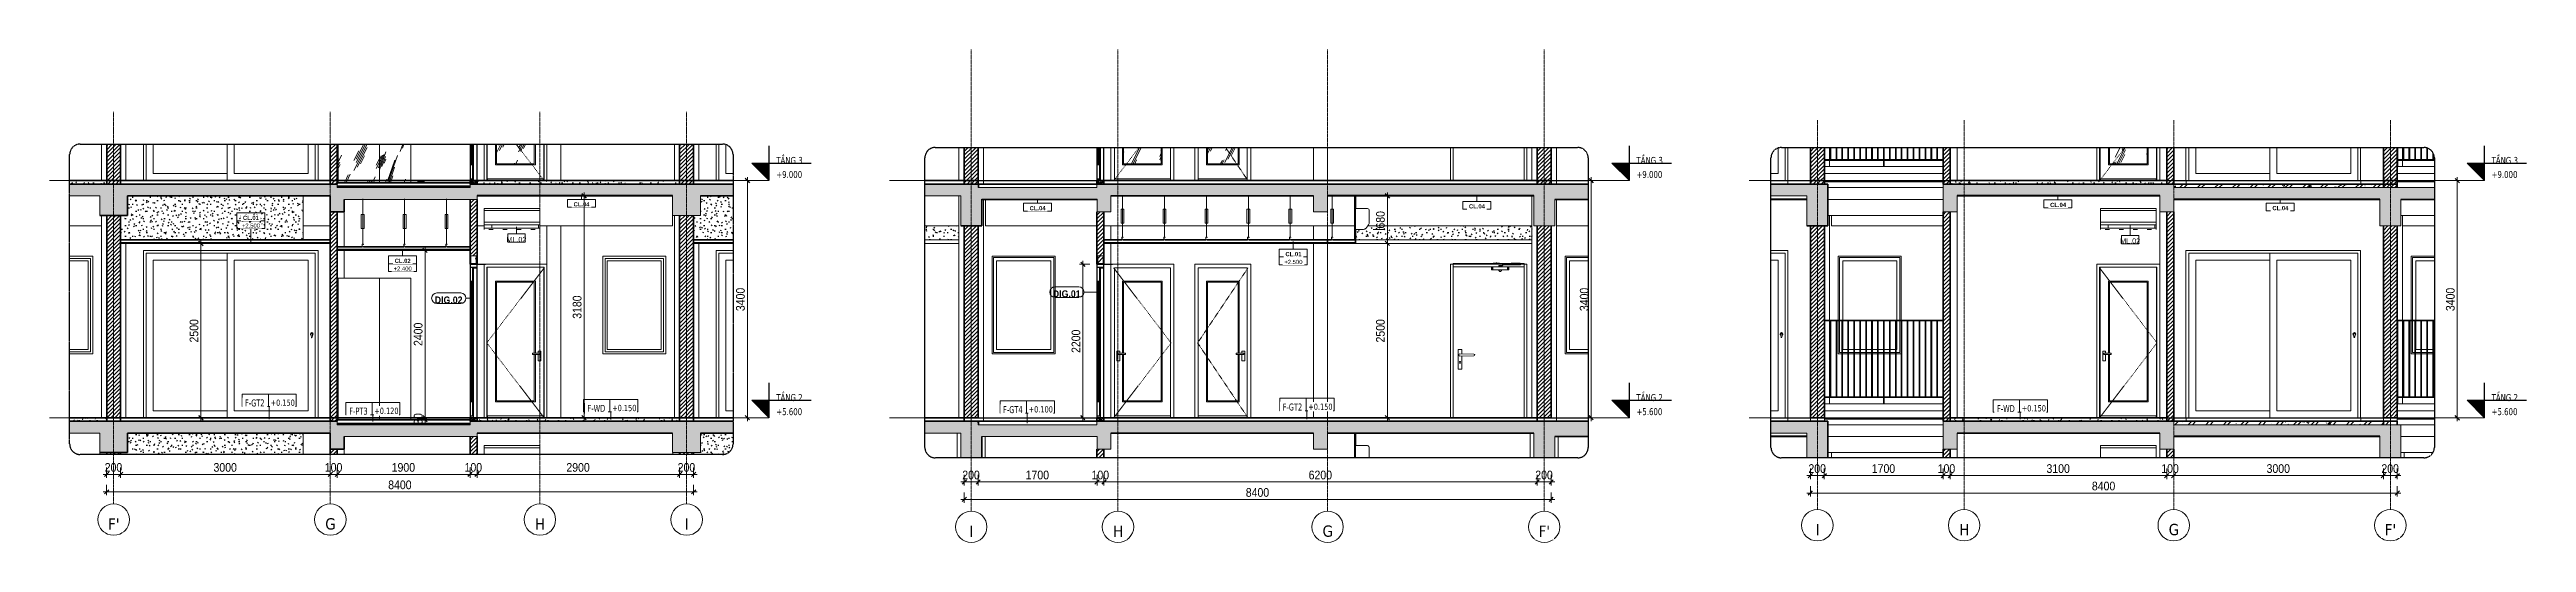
# Model space of a CAD drawing. Header units: millimetres. Extents: x 32270 to 221883, y 3811 to 78637.
# Drawn here: x 83251 to 118699, y 3811 to 10880 of the extents above; entities that cross this region are included whole.
import ezdxf

# ---------------------------------------------------------------- set-up
doc = ezdxf.new("R2010")
doc.units = ezdxf.units.MM
for name, pattern in [('Centre', [31.75, 6.35, -4.7625, 15.875, -4.7625]), ('Dash', [6, 3, -3]), ('Grid Line', [22.225, 12.7, -3.175, 3.175, -3.175]), ('Hidden', [7.14375, 4.7625, -2.38125]), ('IMPORT-CENTER _2_', [40.64, 25.4, -5.08, 5.08, -5.08])]:
    doc.linetypes.add(name, pattern=pattern)
for name, color, linetype, lineweight in [('0-5', 130, 'Continuous', 5), ('A-ANNO-DIMS', 211, 'Continuous', 9), ('A-ANNO-DIMS-50', 211, 'Continuous', 9), ('A-CLNG-1', 7, 'Continuous', 35), ('A-CLNG-2', 250, 'Continuous', 18), ('A-CLNG-FNSH-1', 250, 'Continuous', 18), ('A-CLNG-IDEN', 151, 'Continuous', 9), ('A-CLNG-PATT-1', 250, 'Continuous', 18), ('A-CLNG-PATT-2', 71, 'Continuous', 25), ('A-CLNG-PATT-4', 9, 'Continuous', 18), ('A-DETL-GENF', 92, 'Continuous', 18), ('A-DETL-GENF-3', 92, 'Hidden', 25), ('A-DETL-GENF-4', 9, 'Continuous', 18), ('A-DETL-GENF-HDLN-1', 250, 'Dash', 18), ('A-DETL-GENF-HDLN-2', 1, 'Continuous', 18), ('A-DETL-MEDM', 33, 'Continuous', 35), ('A-DETL-THIN', 151, 'Continuous', 18), ('A-DOOR', 31, 'Continuous', 18), ('A-DOOR-3', 250, 'Continuous', 18), ('A-DOOR-4', 10, 'Continuous', 25), ('A-DOOR-FRAM-1', 31, 'Continuous', 18), ('A-DOOR-GLAZ-1', 31, 'Continuous', 18), ('A-DOOR-IDEN', 31, 'Continuous', 9), ('A-FLOR-2', 250, 'Continuous', 18), ('A-FLOR-FNSH-1', 7, 'Continuous', 35), ('A-FLOR-HRAL-2', 250, 'Continuous', 18), ('A-FLOR-IDEN', 11, 'Continuous', 9), ('A-FLOR-LEVL', 51, 'Continuous', 9), ('A-FLOR-LEVL-1', 51, 'Continuous', 25), ('A-FLOR-LEVL-2', 51, 'Centre', 9), ('A-FLOR-MCUT-1', 250, 'Continuous', 18), ('A-FLOR-PATT-1', 253, 'Continuous', 18), ('A-FLOR-PATT-2', 9, 'Continuous', 18), ('A-FLOR-PATT-4', 67, 'Continuous', 18), ('A-GLAZ-4', 250, 'Continuous', 18), ('A-GLAZ-CURT', 52, 'Continuous', 18), ('A-GLAZ-CURT-3', 250, 'Continuous', 18), ('A-WALL', 113, 'Continuous', 18), ('A-WALL-2', 7, 'Continuous', 35), ('A-WALL-3', 250, 'Continuous', 18), ('A-WALL-PATT-1', 9, 'Continuous', 18), ('A-WALL-PATT-2', 111, 'Continuous', 18), ('G-IMPT', 8, 'Continuous', 18), ('G-IMPT-2', 8, 'IMPORT-CENTER _2_', 18), ('M-EQPM', 50, 'Continuous', 18), ('M-EQPM-1', 50, 'Continuous', 25), ('M-EQPM-2', 250, 'Continuous', 18), ('M-EQPM-IDEN', 50, 'Continuous', 9), ('S-BEAM-1', 250, 'Continuous', 18), ('S-COLS-9', 250, 'Continuous', 18), ('S-GRID-1', 1, 'Grid Line', 9), ('S-GRID-IDEN', 1, 'Continuous', 9)]:
    doc.layers.add(name, color=color, linetype=linetype, lineweight=lineweight)
doc.styles.add('Arial_1', font='arial.ttf', dxfattribs={"height": 60})
doc.styles.add('Arial_2', font='arial.ttf', dxfattribs={"width": 0.9, "height": 75})
doc.styles.add('Arial_B_1', font='arialbd.ttf', dxfattribs={"width": 0.9, "height": 100})
doc.styles.add('Arial_B_3', font='arialbd.ttf', dxfattribs={"height": 60})
doc.styles.add('Tahoma', font='tahoma.ttf', dxfattribs={"width": 0.8, "height": 100})
doc.styles.add('Tahoma_1', font='tahoma.ttf', dxfattribs={"width": 0.8, "height": 90})
doc.styles.add('Tahoma_B', font='tahomabd.ttf', dxfattribs={"height": 162.5})
doc.styles.add('Tahoma_B_1', font='tahomabd.ttf', dxfattribs={"width": 0.85, "height": 100})
doc.styles.add('UTM Avo', font='', dxfattribs={"width": 0.9, "height": 125})
doc.styles.get('UTM Avo').set_extended_font_data('UTM Avo')
doc.dimstyles.new('1_Dim_chi_tiet_2_5', dxfattribs={"dimscale": 304.8, "dimtxt": 124.912619, "dimasz": 0.19685, "dimexe": 0.164042, "dimexo": 0.0625, "dimgap": 0.016404, "dimtad": 1, "dimdec": 0, "dimrnd": 5, "dimzin": 0, "dimdsep": 46, "dimtxsty": 'UTM Avo', "dimblk1": 'OBLIQUE', "dimblk2": 'OBLIQUE', "dimsah": 1, "dimcen": 0.09, "dimdle": 0.164042, "dimazin": 0, "dimtfac": 1, "dimtdec": 4, "dimtix": 1, "dimtmove": 0, "dimatfit": 3, "dimfxl": 0.328084, "dimfxlon": 1, "dimtvp": 1, "dimtolj": 1, "dimtzin": 0, "dimarcsym": 2})
pattern_1 = [(50, (60606.82, 15875), (364.368, -31.8783), [38.1, -419.1]), (355, (60606.8, 15875), (-70.486, 382.113), [30.48, -335.28]), (100.451, (60637.2, 15872.34), (293.885, 350.233), [32.38, -356.18]), (46.184, (60606.8, 15976.6), (542.158, -84.086), [57.15, -628.65]), (96.636, (60652, 15969.6), (474.805, 494.855), [48.57, -534.27]), (351.184, (60606.8, 15976.6), (474.81, 494.85), [45.72, -502.92]), (21, (60657.62, 15951.2), (303.2285, -204.5305), [38.1, -419.1]), (326, (60657.6, 15951.2), (123.604, 368.376), [30.48, -335.28]), (71.451, (60682.9, 15934.16), (426.834, 163.843), [32.38, -356.18]), (37.5, (60606.82, 15875), (6.1766, 169.1102), [3.353, -327.863, 3.353, -337.007, -336.55]), (37.5, (60606.82, 15875), (6.1766, 169.1102), [-671.576, 3.353, -333.197]), (7.5, (60606.82, 15875), (133.6389, 200.3615), [3.353, -190.703, 3.353, -320.243, -128.27]), (7.5, (60606.82, 15875), (133.6389, 200.3615), [-517.652, 3.353, -124.917]), (327.5, (60493.53, 15875), (271.1818, -11.4584), [3.353, -123.647, 3.353, -392.887, -525.78]), (327.5, (60493.53, 15875), (271.1818, -11.4584), [-523.24, 3.353, -522.427]), (317.5, (60442.73, 15875), (296.2585, 50.853), [3.353, -161.747, 3.353, -259.791, -373.38]), (317.5, (60442.73, 15875), (296.2585, 50.853), [-428.244, 3.353, -370.027]), (45, (60606.82, 15875), (-125.7236, 125.7236), []), (45, (60606.82, 16065.5), (-125.7236, 125.7236), [])]
pattern_2 = [(45, (60606.818, 15875), (-28.28427, 28.28427), [])]
pattern_3 = [(0, (60606.82, 15875), (406.4, 101.6), [16.764, -288.036, 16.764, -288.036, -1625.6]), (0, (60606.82, 15875), (406.4, 101.6), [-609.6, 16.764, -592.836, 16.764, -288.036, -711.2]), (0, (60606.82, 15875), (406.4, 101.6), [-1524, 16.764, -186.436, 16.764, -491.236]), (120, (60759.22, 15925.8), (-291.1882, 301.1527), [16.764, -288.036, 16.764, -288.036, -1625.6]), (120, (60759.22, 15925.8), (-291.1882, 301.1527), [-609.6, 16.764, -592.836, 16.764, -288.036, -711.2]), (120, (60759.22, 15925.8), (-291.1882, 301.1527), [-1524, 16.764, -186.436, 16.764, -491.236]), (240, (60810.02, 16129), (-115.2118, -402.7527), [16.764, -288.036, 16.764, -288.036, -1625.6]), (240, (60810.02, 16129), (-115.2118, -402.7527), [-609.6, 16.764, -592.836, 16.764, -288.036, -711.2]), (240, (60810.02, 16129), (-115.2118, -402.7527), [-1524, 16.764, -186.436, 16.764, -491.236])]
pattern_4 = [(0, (60606.82, 15875), (203.2, 50.8), [16.764, -135.636, 16.764, -135.636, -812.8]), (0, (60606.82, 15875), (203.2, 50.8), [-304.8, 16.764, -288.036, 16.764, -135.636, -355.6]), (0, (60606.82, 15875), (203.2, 50.8), [-762, 16.764, -84.836, 16.764, -237.236]), (120, (60683.02, 15900.4), (-145.59409, 150.57636), [16.764, -135.636, 16.764, -135.636, -812.8]), (120, (60683.02, 15900.4), (-145.59409, 150.57636), [-304.8, 16.764, -288.036, 16.764, -135.636, -355.6]), (120, (60683.02, 15900.4), (-145.59409, 150.57636), [-762, 16.764, -84.836, 16.764, -237.236]), (240, (60708.42, 16002), (-57.60591, -201.37636), [16.764, -135.636, 16.764, -135.636, -812.8]), (240, (60708.42, 16002), (-57.60591, -201.37636), [-304.8, 16.764, -288.036, 16.764, -135.636, -355.6]), (240, (60708.42, 16002), (-57.60591, -201.37636), [-762, 16.764, -84.836, 16.764, -237.236])]
pattern_5 = [(180, (60660.69, 15903.534), (-8e-15, -63.5), [6.012, -57.488]), (135, (60664.945, 15899.283), (-63.4996, 4e-15), [6.012, -83.79]), (90, (60664.945, 15893.27), (-63.5, 4e-15), [6.012, -57.488]), (45, (60660.693, 15889.02), (0, 63.4996), [6.012, -83.79]), (0, (60654.68, 15889.02), (0, 63.5), [6.012, -57.488]), (315, (60650.43, 15893.27), (63.4996, 0), [6.012, -83.79]), (270, (60650.43, 15899.28), (63.5, 4e-15), [6.012, -57.488]), (225, (60654.68, 15903.534), (4e-15, -63.4996), [6.012, -83.79]), (180, (60646.47, 15893.53), (-8e-15, -63.5), [6.892, -56.608]), (135, (60651.343, 15888.66), (-63.4996, 4e-15), [6.892, -82.91]), (90, (60651.34, 15881.77), (-63.5, 4e-15), [6.892, -56.608]), (45, (60646.47, 15876.894), (0, 63.4996), [6.892, -82.91]), (0, (60639.58, 15876.894), (0, 63.5), [6.892, -56.608]), (315, (60634.704, 15881.77), (63.4996, 0), [6.892, -82.91]), (270, (60634.704, 15888.66), (63.5, 4e-15), [6.892, -56.608]), (225, (60639.577, 15893.533), (4e-15, -63.4996), [6.892, -82.91]), (180, (60617.56, 15888.96), (-8e-15, -63.5), [4.546, -58.954]), (135, (60620.775, 15885.746), (-63.4996, 4e-15), [4.546, -85.257]), (90, (60620.775, 15881.2), (-63.5, 4e-15), [4.546, -58.954]), (45, (60617.56, 15877.986), (0, 63.4996), [4.546, -85.257]), (0, (60613.015, 15877.986), (0, 63.5), [4.546, -58.954]), (315, (60609.8, 15881.2), (63.4996, 0), [4.546, -85.257]), (270, (60609.8, 15885.746), (63.5, 4e-15), [4.546, -58.954]), (225, (60613.015, 15888.96), (4e-15, -63.4996), [4.546, -85.257]), (90, (60639.01, 15896.805), (-63.5, 4e-15), [9.093, -54.407]), (45, (60632.58, 15890.375), (0, 63.4996), [9.093, -80.71]), (0, (60623.49, 15890.375), (0, 63.5), [9.093, -54.407]), (315, (60617.06, 15896.805), (63.4996, 0), [9.093, -80.71]), (270, (60617.06, 15905.9), (63.5, 4e-15), [9.093, -54.407]), (225, (60623.49, 15912.327), (4e-15, -63.4996), [9.093, -80.71]), (180, (60632.58, 15912.33), (-8e-15, -63.5), [9.093, -54.407]), (135, (60639.01, 15905.9), (-63.4996, 4e-15), [9.093, -80.71]), (90, (60663.706, 15917.626), (-63.5, 4e-15), [11.586, -51.914]), (45, (60655.514, 15909.433), (0, 63.4996), [11.586, -78.217]), (0, (60643.93, 15909.43), (0, 63.5), [11.586, -51.914]), (315, (60635.735, 15917.626), (63.4996, 0), [11.586, -78.217]), (270, (60635.735, 15929.21), (63.5, 4e-15), [11.586, -51.914]), (225, (60643.93, 15937.404), (4e-15, -63.4996), [11.586, -78.217]), (180, (60655.514, 15937.404), (-8e-15, -63.5), [11.586, -51.914]), (135, (60663.706, 15929.21), (-63.4996, 4e-15), [11.586, -78.217]), (90, (60625.11, 15921.15), (-63.5, 4e-15), [6.013, -57.487]), (45, (60620.86, 15916.9), (0, 63.4996), [6.013, -83.79]), (0, (60614.85, 15916.9), (0, 63.5), [6.013, -57.487]), (315, (60610.597, 15921.15), (63.4996, 0), [6.013, -83.79]), (270, (60610.6, 15927.16), (63.5, 4e-15), [6.013, -57.487]), (225, (60614.85, 15931.415), (4e-15, -63.4996), [6.013, -83.79]), (180, (60620.86, 15931.415), (-8e-15, -63.5), [6.013, -57.487]), (135, (60625.113, 15927.163), (-63.4996, 4e-15), [6.013, -83.79])]
pattern_6 = [(63.435, (60670.3, 15906.75), (-255.583, 766.747), [317.5, -190.5, 317.5, -190.5, -403.903]), (63.435, (60670.3, 15906.75), (-255.583, 766.747), [-1016, 127, -276.903]), (63.435, (60654.44, 15922.6), (-255.583, 766.747), [254, -317.5, 190.5, -190.5, -467.403]), (63.435, (60654.44, 15922.6), (-255.583, 766.747), [-952.5, 222.25, -245.153]), (63.435, (60654.44, 15970.25), (-255.583, 766.747), [190.5, -381, 127, -190.5, -530.903]), (63.435, (60654.44, 15970.25), (-255.583, 766.747), [-889, 285.75, -245.153]), (63.435, (60702.07, 15922.6), (-255.583, 766.747), [190.5, -381, 158.75, -689.653]), (63.435, (60749.7, 15970.25), (-255.583, 766.747), [95.25, -476.25, 63.5, -784.903]), (63.435, (60670.3, 16049.6), (-255.583, 766.747), [63.5, -476.25, 63.5, -254, -562.653]), (63.435, (60670.3, 16049.6), (-255.583, 766.747), [-857.25, 158.75, -403.903]), (63.435, (60956.07, 16002), (-255.583, 766.747), [317.5, -476.25, 381, -251.503]), (63.435, (60956.07, 15954.4), (-255.583, 766.747), [444.5, -317.5, 476.25, -188.003]), (63.435, (60987.8, 15970.25), (-255.583, 766.747), [508, -254, 381, -276.903]), (63.435, (61035.44, 16017.9), (-255.583, 766.747), [317.5, -444.5, 254, -403.903]), (63.435, (60987.8, 16113.1), (-255.583, 766.747), [158.75, -635, 190.5, -435.653]), (63.435, (61083.07, 16065.5), (-255.583, 766.747), [127, -635, 127, -530.903])]
pattern_7 = [(45, (99439.1, 15875), (-28.28427, 28.28427), [])]
pattern_8 = [(50, (99439.1, 15875), (364.368, -31.8783), [38.1, -419.1]), (355, (99439.1, 15875), (-70.486, 382.113), [30.48, -335.28]), (100.451, (99469.47, 15872.34), (293.885, 350.2334), [32.38, -356.18]), (46.184, (99439.1, 15976.6), (542.158, -84.086), [57.15, -628.65]), (96.636, (99484.3, 15969.6), (474.805, 494.855), [48.57, -534.27]), (351.184, (99439.1, 15976.6), (474.81, 494.85), [45.72, -502.92]), (21, (99489.9, 15951.2), (303.2285, -204.5305), [38.1, -419.1]), (326, (99489.9, 15951.2), (123.604, 368.376), [30.48, -335.28]), (71.451, (99515.17, 15934.16), (426.834, 163.843), [32.38, -356.18]), (37.5, (99439.1, 15875), (6.17665, 169.11015), [3.353, -327.863, 3.353, -337.007, -336.55]), (37.5, (99439.1, 15875), (6.17665, 169.11015), [-671.576, 3.353, -333.197]), (7.5, (99439.1, 15875), (133.6389, 200.3615), [3.353, -190.703, 3.353, -320.243, -128.27]), (7.5, (99439.1, 15875), (133.6389, 200.3615), [-517.652, 3.353, -124.917]), (327.5, (99325.82, 15875), (271.1818, -11.4584), [3.353, -123.647, 3.353, -392.887, -525.78]), (327.5, (99325.82, 15875), (271.1818, -11.4584), [-523.24, 3.353, -522.427]), (317.5, (99275.02, 15875), (296.2585, 50.8528), [3.353, -161.747, 3.353, -259.791, -373.38]), (317.5, (99275.02, 15875), (296.2585, 50.8528), [-428.244, 3.353, -370.027]), (45, (99439.1, 15875), (-125.7236, 125.7236), []), (45, (99439.1, 16065.5), (-125.7236, 125.7236), [])]
pattern_9 = [(50, (-71392.17, 15875), (364.368, -31.8783), [38.1, -419.1]), (355, (-71392.17, 15875), (-70.486, 382.1133), [30.48, -335.28]), (100.451, (-71361.8, 15872.34), (293.885, 350.2334), [32.38, -356.18]), (46.184, (-71392.17, 15976.6), (542.1585, -84.086), [57.15, -628.65]), (96.636, (-71347, 15969.6), (474.805, 494.855), [48.57, -534.27]), (351.184, (-71392.2, 15976.6), (474.81, 494.85), [45.72, -502.92]), (21, (-71341.37, 15951.2), (303.2285, -204.5305), [38.1, -419.1]), (326, (-71341.37, 15951.2), (123.604, 368.376), [30.48, -335.28]), (71.451, (-71316.1, 15934.16), (426.834, 163.8427), [32.38, -356.18]), (37.5, (-71392.17, 15875), (6.17665, 169.11015), [3.353, -327.863, 3.353, -337.007, -336.55]), (37.5, (-71392.17, 15875), (6.17665, 169.11015), [-671.576, 3.353, -333.197]), (7.5, (-71392.17, 15875), (133.6389, 200.3615), [3.353, -190.703, 3.353, -320.243, -128.27]), (7.5, (-71392.17, 15875), (133.6389, 200.3615), [-517.652, 3.353, -124.917]), (327.5, (-71505.46, 15875), (271.1818, -11.45836), [3.353, -123.647, 3.353, -392.887, -525.78]), (327.5, (-71505.46, 15875), (271.1818, -11.45836), [-523.24, 3.353, -522.427]), (317.5, (-71556.26, 15875), (296.2585, 50.8528), [3.353, -161.747, 3.353, -259.791, -373.38]), (317.5, (-71556.26, 15875), (296.2585, 50.8528), [-428.244, 3.353, -370.027]), (45, (-71392.17, 15875), (-125.7236, 125.7236), []), (45, (-71392.17, 16065.5), (-125.7236, 125.7236), [])]
pattern_10 = [(45, (-71392.172, 15875), (-28.28427, 28.28427), [])]
pattern_11 = [(180, (-71338.3, 15903.534), (-8e-15, -63.5), [6.012, -57.488]), (135, (-71334.046, 15899.283), (-63.4996, 4e-15), [6.012, -83.79]), (90, (-71334.046, 15893.27), (-63.5, 4e-15), [6.012, -57.488]), (45, (-71338.297, 15889.02), (0, 63.4996), [6.012, -83.79]), (0, (-71344.31, 15889.02), (0, 63.5), [6.012, -57.488]), (315, (-71348.56, 15893.27), (63.4996, 0), [6.012, -83.79]), (270, (-71348.56, 15899.28), (63.5, 4e-15), [6.012, -57.488]), (225, (-71344.31, 15903.534), (4e-15, -63.4996), [6.012, -83.79]), (180, (-71352.52, 15893.53), (-8e-15, -63.5), [6.892, -56.608]), (135, (-71347.65, 15888.66), (-63.4996, 4e-15), [6.892, -82.91]), (90, (-71347.65, 15881.77), (-63.5, 4e-15), [6.892, -56.608]), (45, (-71352.52, 15876.894), (0, 63.4996), [6.892, -82.91]), (0, (-71359.414, 15876.894), (0, 63.5), [6.892, -56.608]), (315, (-71364.287, 15881.77), (63.4996, 0), [6.892, -82.91]), (270, (-71364.29, 15888.66), (63.5, 4e-15), [6.892, -56.608]), (225, (-71359.414, 15893.533), (4e-15, -63.4996), [6.892, -82.91]), (180, (-71381.43, 15888.96), (-8e-15, -63.5), [4.546, -58.954]), (135, (-71378.215, 15885.746), (-63.4996, 4e-15), [4.546, -85.257]), (90, (-71378.215, 15881.2), (-63.5, 4e-15), [4.546, -58.954]), (45, (-71381.43, 15877.986), (0, 63.4996), [4.546, -85.257]), (0, (-71385.976, 15877.986), (0, 63.5), [4.546, -58.954]), (315, (-71389.19, 15881.2), (63.4996, 0), [4.546, -85.257]), (270, (-71389.19, 15885.746), (63.5, 4e-15), [4.546, -58.954]), (225, (-71385.976, 15888.96), (4e-15, -63.4996), [4.546, -85.257]), (90, (-71359.98, 15896.805), (-63.5, 4e-15), [9.093, -54.407]), (45, (-71366.41, 15890.375), (0, 63.4996), [9.093, -80.71]), (0, (-71375.5, 15890.375), (0, 63.5), [9.093, -54.407]), (315, (-71381.93, 15896.805), (63.4996, 0), [9.093, -80.71]), (270, (-71381.93, 15905.9), (63.5, 4e-15), [9.093, -54.407]), (225, (-71375.503, 15912.327), (4e-15, -63.4996), [9.093, -80.71]), (180, (-71366.41, 15912.33), (-8e-15, -63.5), [9.093, -54.407]), (135, (-71359.98, 15905.9), (-63.4996, 4e-15), [9.093, -80.71]), (90, (-71335.284, 15917.626), (-63.5, 4e-15), [11.586, -51.914]), (45, (-71343.477, 15909.433), (0, 63.4996), [11.586, -78.217]), (0, (-71355.06, 15909.43), (0, 63.5), [11.586, -51.914]), (315, (-71363.256, 15917.626), (63.4996, 0), [11.586, -78.217]), (270, (-71363.256, 15929.21), (63.5, 4e-15), [11.586, -51.914]), (225, (-71355.063, 15937.404), (4e-15, -63.4996), [11.586, -78.217]), (180, (-71343.48, 15937.404), (-8e-15, -63.5), [11.586, -51.914]), (135, (-71335.284, 15929.21), (-63.4996, 4e-15), [11.586, -78.217]), (90, (-71373.88, 15921.15), (-63.5, 4e-15), [6.013, -57.487]), (45, (-71378.13, 15916.9), (0, 63.4996), [6.013, -83.79]), (0, (-71384.14, 15916.9), (0, 63.5), [6.013, -57.487]), (315, (-71388.394, 15921.15), (63.4996, 0), [6.013, -83.79]), (270, (-71388.394, 15927.16), (63.5, 4e-15), [6.013, -57.487]), (225, (-71384.14, 15931.415), (4e-15, -63.4996), [6.013, -83.79]), (180, (-71378.13, 15931.415), (-8e-15, -63.5), [6.013, -57.487]), (135, (-71373.877, 15927.163), (-63.4996, 4e-15), [6.013, -83.79])]
pattern_12 = [(0, (-71392.17, 15875), (406.4, 101.6), [16.764, -288.036, 16.764, -288.036, -1625.6]), (0, (-71392.17, 15875), (406.4, 101.6), [-609.6, 16.764, -592.836, 16.764, -288.036, -711.2]), (0, (-71392.17, 15875), (406.4, 101.6), [-1524, 16.764, -186.436, 16.764, -491.236]), (120, (-71239.77, 15925.8), (-291.18818, 301.15272), [16.764, -288.036, 16.764, -288.036, -1625.6]), (120, (-71239.77, 15925.8), (-291.18818, 301.15272), [-609.6, 16.764, -592.836, 16.764, -288.036, -711.2]), (120, (-71239.77, 15925.8), (-291.18818, 301.15272), [-1524, 16.764, -186.436, 16.764, -491.236]), (240, (-71188.97, 16129), (-115.21182, -402.75272), [16.764, -288.036, 16.764, -288.036, -1625.6]), (240, (-71188.97, 16129), (-115.21182, -402.75272), [-609.6, 16.764, -592.836, 16.764, -288.036, -711.2]), (240, (-71188.97, 16129), (-115.21182, -402.75272), [-1524, 16.764, -186.436, 16.764, -491.236])]
pattern_13 = [(0, (-71392.17, 15875), (203.2, 50.8), [16.764, -135.636, 16.764, -135.636, -812.8]), (0, (-71392.17, 15875), (203.2, 50.8), [-304.8, 16.764, -288.036, 16.764, -135.636, -355.6]), (0, (-71392.17, 15875), (203.2, 50.8), [-762, 16.764, -84.836, 16.764, -237.236]), (120, (-71315.97, 15900.4), (-145.59409, 150.57636), [16.764, -135.636, 16.764, -135.636, -812.8]), (120, (-71315.97, 15900.4), (-145.59409, 150.57636), [-304.8, 16.764, -288.036, 16.764, -135.636, -355.6]), (120, (-71315.97, 15900.4), (-145.59409, 150.57636), [-762, 16.764, -84.836, 16.764, -237.236]), (240, (-71290.57, 16002), (-57.60591, -201.37636), [16.764, -135.636, 16.764, -135.636, -812.8]), (240, (-71290.57, 16002), (-57.60591, -201.37636), [-304.8, 16.764, -288.036, 16.764, -135.636, -355.6]), (240, (-71290.57, 16002), (-57.60591, -201.37636), [-762, 16.764, -84.836, 16.764, -237.236])]
pattern_14 = [(63.435, (-71328.7, 15906.75), (-255.583, 766.747), [317.5, -190.5, 317.5, -190.5, -403.903]), (63.435, (-71328.7, 15906.75), (-255.583, 766.747), [-1016, 127, -276.903]), (63.435, (-71344.55, 15922.6), (-255.583, 766.747), [254, -317.5, 190.5, -190.5, -467.403]), (63.435, (-71344.55, 15922.6), (-255.583, 766.747), [-952.5, 222.25, -245.153]), (63.435, (-71344.55, 15970.25), (-255.583, 766.747), [190.5, -381, 127, -190.5, -530.903]), (63.435, (-71344.55, 15970.25), (-255.583, 766.747), [-889, 285.75, -245.153]), (63.435, (-71296.9, 15922.6), (-255.583, 766.747), [190.5, -381, 158.75, -689.653]), (63.435, (-71249.3, 15970.25), (-255.583, 766.747), [95.25, -476.25, 63.5, -784.903]), (63.435, (-71328.7, 16049.6), (-255.583, 766.747), [63.5, -476.25, 63.5, -254, -562.653]), (63.435, (-71328.7, 16049.6), (-255.583, 766.747), [-857.25, 158.75, -403.903]), (63.435, (-71042.9, 16002), (-255.583, 766.747), [317.5, -476.25, 381, -251.503]), (63.435, (-71042.9, 15954.4), (-255.583, 766.747), [444.5, -317.5, 476.25, -188.003]), (63.435, (-71011.2, 15970.25), (-255.583, 766.747), [508, -254, 381, -276.903]), (63.435, (-70963.55, 16017.9), (-255.583, 766.747), [317.5, -444.5, 254, -403.903]), (63.435, (-71011.2, 16113.1), (-255.583, 766.747), [158.75, -635, 190.5, -435.653]), (63.435, (-70915.9, 16065.5), (-255.583, 766.747), [127, -635, 127, -530.903])]
pattern_15 = [(45, (78586.76, 15875), (-28.28427, 28.28427), [])]
pattern_16 = [(50, (78586.76, 15875), (364.368, -31.8783), [38.1, -419.1]), (355, (78586.76, 15875), (-70.486, 382.1133), [30.48, -335.28]), (100.451, (78617.12, 15872.34), (293.885, 350.2334), [32.38, -356.18]), (46.184, (78586.76, 15976.6), (542.1585, -84.086), [57.15, -628.65]), (96.636, (78631.94, 15969.6), (474.805, 494.855), [48.57, -534.27]), (351.184, (78586.76, 15976.6), (474.81, 494.85), [45.72, -502.92]), (21, (78637.56, 15951.2), (303.2285, -204.5305), [38.1, -419.1]), (326, (78637.56, 15951.2), (123.604, 368.376), [30.48, -335.28]), (71.451, (78662.83, 15934.16), (426.834, 163.8427), [32.38, -356.18]), (37.5, (78586.76, 15875), (6.17665, 169.11015), [3.353, -327.863, 3.353, -337.007, -336.55]), (37.5, (78586.76, 15875), (6.17665, 169.11015), [-671.576, 3.353, -333.197]), (7.5, (78586.76, 15875), (133.6389, 200.3615), [3.353, -190.703, 3.353, -320.243, -128.27]), (7.5, (78586.76, 15875), (133.6389, 200.3615), [-517.652, 3.353, -124.917]), (327.5, (78473.48, 15875), (271.1818, -11.45836), [3.353, -123.647, 3.353, -392.887, -525.78]), (327.5, (78473.48, 15875), (271.1818, -11.45836), [-523.24, 3.353, -522.427]), (317.5, (78422.68, 15875), (296.2585, 50.8528), [3.353, -161.747, 3.353, -259.791, -373.38]), (317.5, (78422.68, 15875), (296.2585, 50.8528), [-428.244, 3.353, -370.027]), (45, (78586.76, 15875), (-125.7236, 125.7236), []), (45, (78586.76, 16065.5), (-125.7236, 125.7236), [])]
pattern_17 = [(45, (90696.05, 15875), (-28.28427, 28.28427), [])]
pattern_18 = [(50, (90696.05, 15875), (364.368, -31.8783), [38.1, -419.1]), (355, (90696.05, 15875), (-70.486, 382.1133), [30.48, -335.28]), (100.451, (90726.4, 15872.34), (293.885, 350.2334), [32.38, -356.18]), (46.184, (90696.05, 15976.6), (542.1585, -84.086), [57.15, -628.65]), (96.636, (90741.23, 15969.6), (474.805, 494.855), [48.57, -534.27]), (351.184, (90696.05, 15976.6), (474.81, 494.85), [45.72, -502.92]), (21, (90746.85, 15951.2), (303.2285, -204.5305), [38.1, -419.1]), (326, (90746.85, 15951.2), (123.604, 368.376), [30.48, -335.28]), (71.451, (90772.12, 15934.16), (426.834, 163.8427), [32.38, -356.18]), (37.5, (90696.05, 15875), (6.17665, 169.11015), [3.353, -327.863, 3.353, -337.007, -336.55]), (37.5, (90696.05, 15875), (6.17665, 169.11015), [-671.576, 3.353, -333.197]), (7.5, (90696.05, 15875), (133.6389, 200.3615), [3.353, -190.703, 3.353, -320.243, -128.27]), (7.5, (90696.05, 15875), (133.6389, 200.3615), [-517.652, 3.353, -124.917]), (327.5, (90582.77, 15875), (271.1818, -11.45836), [3.353, -123.647, 3.353, -392.887, -525.78]), (327.5, (90582.77, 15875), (271.1818, -11.45836), [-523.24, 3.353, -522.427]), (317.5, (90531.97, 15875), (296.2585, 50.8528), [3.353, -161.747, 3.353, -259.791, -373.38]), (317.5, (90531.97, 15875), (296.2585, 50.8528), [-428.244, 3.353, -370.027]), (45, (90696.05, 15875), (-125.7236, 125.7236), []), (45, (90696.05, 16065.5), (-125.7236, 125.7236), [])]

msp = doc.modelspace()

# ---------------------------------------------------------------- texts
at = {"layer": 'A-DOOR-IDEN', "char_height": 100, "width": 407.7, "attachment_point": 5, "line_spacing_factor": 0.936439, "style": 'Arial_B_1'}
for s, insert in [('\\pt2.25,4.5,6.75,9,11.25,13.5,15.75,18,20.25,22.5,24.75,27,29.25,31.5,33.75,36,38.25,40.5,42.75,45,47.25,49.5,51.75,54,56.25,58.5,60.75,63,65.25,67.5,69.75,72;DIG.02', (88963, 7287.9)), ('\\pt2.25,4.5,6.75,9,11.25,13.5,15.75,18,20.25,22.5,24.75,27,29.25,31.5,33.75,36,38.25,40.5,42.75,45,47.25,49.5,51.75,54,56.25,58.5,60.75,63,65.25,67.5,69.75,72;DIG.01', (97808.4, 7376))]:
    msp.add_mtext(s, dxfattribs=dict(at, insert=insert))
at = {"layer": 'A-FLOR-LEVL', "char_height": 100, "line_spacing_factor": 0.996129, "style": 'Tahoma_B_1'}
for s, insert, width, attachment_point in [('\\pt510,1020,1530,2040,2550,3060,3570,4080,4590,5100,5610,6120,6630,7140,7650,8160,8670,9180,9690,10200,10710,11220,11730,12240,12750,13260,13770,14280,14790,15300,15810,16320;TẦNG 3', (93651.4, 9237.2), 452.625, 7), ('\\pt510,1020,1530,2040,2550,3060,3570,4080,4590,5100,5610,6120,6630,7140,7650,8160,8670,9180,9690,10200,10710,11220,11730,12240,12750,13260,13770,14280,14790,15300,15810,16320;TẦNG 3', (105961.8, 9237.2), 452.625, 7), ('\\pt510,1020,1530,2040,2550,3060,3570,4080,4590,5100,5610,6120,6630,7140,7650,8160,8670,9180,9690,10200,10710,11220,11730,12240,12750,13260,13770,14280,14790,15300,15810,16320;TẦNG 3', (118199.6, 9237.2), 452.625, 7), ('\\pt212.5,425,637.5,850,1062.5,1275,1487.5,1700,1912.5,2125,2337.5,2550,2762.5,2975,3187.5,3400,3612.5,3825,4037.5,4250,4462.5,4675,4887.5,5100,5312.5,5525,5737.5,5950,6162.5,6375,6587.5,6800;+9.000', (93651.4, 9137.5), 441.575, 1), ('\\pt212.5,425,637.5,850,1062.5,1275,1487.5,1700,1912.5,2125,2337.5,2550,2762.5,2975,3187.5,3400,3612.5,3825,4037.5,4250,4462.5,4675,4887.5,5100,5312.5,5525,5737.5,5950,6162.5,6375,6587.5,6800;+9.000', (105961.8, 9137.5), 441.575, 1), ('\\pt212.5,425,637.5,850,1062.5,1275,1487.5,1700,1912.5,2125,2337.5,2550,2762.5,2975,3187.5,3400,3612.5,3825,4037.5,4250,4462.5,4675,4887.5,5100,5312.5,5525,5737.5,5950,6162.5,6375,6587.5,6800;+9.000', (118199.6, 9137.5), 441.575, 1), ('\\pt510,1020,1530,2040,2550,3060,3570,4080,4590,5100,5610,6120,6630,7140,7650,8160,8670,9180,9690,10200,10710,11220,11730,12240,12750,13260,13770,14280,14790,15300,15810,16320;TẦNG 2', (93651.4, 5837.2), 452.625, 7), ('\\pt212.5,425,637.5,850,1062.5,1275,1487.5,1700,1912.5,2125,2337.5,2550,2762.5,2975,3187.5,3400,3612.5,3825,4037.5,4250,4462.5,4675,4887.5,5100,5312.5,5525,5737.5,5950,6162.5,6375,6587.5,6800;+5.600', (93651.4, 5737.5), 441.575, 1), ('\\pt510,1020,1530,2040,2550,3060,3570,4080,4590,5100,5610,6120,6630,7140,7650,8160,8670,9180,9690,10200,10710,11220,11730,12240,12750,13260,13770,14280,14790,15300,15810,16320;TẦNG 2', (105961.8, 5837.2), 452.625, 7), ('\\pt212.5,425,637.5,850,1062.5,1275,1487.5,1700,1912.5,2125,2337.5,2550,2762.5,2975,3187.5,3400,3612.5,3825,4037.5,4250,4462.5,4675,4887.5,5100,5312.5,5525,5737.5,5950,6162.5,6375,6587.5,6800;+5.600', (105961.8, 5737.5), 441.575, 1), ('\\pt510,1020,1530,2040,2550,3060,3570,4080,4590,5100,5610,6120,6630,7140,7650,8160,8670,9180,9690,10200,10710,11220,11730,12240,12750,13260,13770,14280,14790,15300,15810,16320;TẦNG 2', (118199.6, 5837.2), 452.625, 7), ('\\pt212.5,425,637.5,850,1062.5,1275,1487.5,1700,1912.5,2125,2337.5,2550,2762.5,2975,3187.5,3400,3612.5,3825,4037.5,4250,4462.5,4675,4887.5,5100,5312.5,5525,5737.5,5950,6162.5,6375,6587.5,6800;+5.600', (118199.6, 5737.5), 441.575, 1)]:
    msp.add_mtext(s, dxfattribs=dict(at, insert=insert, width=width, attachment_point=attachment_point))
at = {"layer": 'M-EQPM-IDEN', "char_height": 75, "width": 270.9, "attachment_point": 5, "line_spacing_factor": 0.936439, "style": 'Arial_2'}
for insert in [(89932.8, 8154.8), (113028.1, 8134.3)]:
    msp.add_mtext('\\pt22.5,45,67.5,90,112.5,135,157.5,180,202.5,225,247.5,270,292.5,315,337.5,360,382.5,405,427.5,450,472.5,495,517.5,540,562.5,585,607.5,630,652.5,675,697.5,720;ML.02', dxfattribs=dict(at, insert=insert))

# ---------------------------------------------------------------- blocks, each defined once
blk = doc.blocks.new('NCV_TKTC_KET CAU_rvt-5-TKCS_CĂN HỘ LOẠI 3A - MẶT CẮT 4')
at = {"layer": 'A-FLOR-PATT-1'}
h = blk.add_hatch(dxfattribs=at)
h.set_pattern_fill('FP_20', color=256, style=0, pattern_type=2)
h.set_pattern_definition(pattern_1)
h.paths.add_polyline_path([(48433, 8730), (48437, 8730), (48437, 8780), (48433, 8780), (48433, 8774)])
h = blk.add_hatch(dxfattribs=at)
h.set_pattern_fill('FP_20', color=256, style=0, pattern_type=2)
h.set_pattern_definition(pattern_1)
h.paths.add_polyline_path([(48433, 8730), (48437, 8730), (48437, 8780), (48433, 8780), (48433, 8774)])
h = blk.add_hatch(dxfattribs=at)
h.set_pattern_fill('FP_20', color=256, style=0, pattern_type=2)
h.set_pattern_definition(pattern_1)
h.paths.add_polyline_path([(53302, 8780), (53333, 8780), (53333, 8785), (50537, 8785), (50537, 8780), (53027, 8780)])
h = blk.add_hatch(dxfattribs=at)
h.set_pattern_fill('FP_20', color=256, style=0, pattern_type=2)
h.set_pattern_definition(pattern_1)
h.paths.add_polyline_path([(53302, 8780), (53333, 8780), (53333, 8785), (50537, 8785), (50537, 8780), (53027, 8780)])
h = blk.add_hatch(dxfattribs=at)
h.set_pattern_fill('FP_20', color=256, style=0, pattern_type=2)
h.set_pattern_definition(pattern_1)
h.paths.add_polyline_path([(48433, 5330), (48437, 5330), (48437, 5380), (48433, 5380), (48433, 5374)])
h = blk.add_hatch(dxfattribs=at)
h.set_pattern_fill('FP_20', color=256, style=0, pattern_type=2)
h.set_pattern_definition(pattern_1)
h.paths.add_polyline_path([(48433, 5330), (48437, 5330), (48437, 5380), (48433, 5380), (48433, 5374)])
at = {"layer": 'A-FLOR-FNSH-1'}
for p, q in [((48433, 8780), (48433, 8730)), ((48433, 8730), (48437, 8730)), ((50537, 8780), (53333, 8780)), ((48433, 5380), (48433, 5330)), ((48433, 5330), (48437, 5330))]:
    blk.add_line(p, q, dxfattribs=at)
at = {"layer": 'S-BEAM-1'}
for p, q in [((45162, 8350), (44707, 8350)), ((48437, 8350), (48047, 8350)), ((50637, 8350), (50537, 8350)), ((51738, 8350), (51437, 8350)), ((53333, 8350), (51738, 8350)), ((53333, 8350), (53333, 8500))]:
    blk.add_line(p, q, dxfattribs=at)
at = {"layer": 'S-COLS-9'}
for p, q in [((45162, 9000), (45162, 9523)), ((45512, 9000), (45512, 9523)), ((53362, 9000), (53362, 9523)), ((53712, 9000), (53712, 9523)), ((45162, 5600), (45162, 8500)), ((53362, 5600), (53362, 8500)), ((45512, 5600), (45512, 8100)), ((53712, 5600), (53712, 8100)), ((45137, 5074), (45137, 5100)), ((53337, 5074), (53337, 5100))]:
    blk.add_line(p, q, dxfattribs=at)
blk = doc.blocks.new('DOOR_CW_01 CANH MO-PANEL KINH - DIW_01-900x2200-CỬA GỖ VÂN LAMINATE-553375-TKCS_CĂN HỘ LOẠI 3A - MẶT CẮT 4')
at = {"layer": 'A-DETL-GENF-HDLN-1'}
for p, q in [((50677, 6673), (51497, 7747)), ((51497, 5600), (50677, 6673))]:
    blk.add_line(p, q, dxfattribs=at)
at = {"layer": 'A-DOOR-3'}
for p, q in [((51537, 7800), (50637, 7800)), ((50637, 5600), (50637, 7800)), ((51537, 7800), (51537, 5600)), ((50677, 7760), (50677, 5600)), ((50677, 7760), (51497, 7760)), ((50682, 7758), (50682, 5626)), ((51492, 7758), (50682, 7758)), ((50802, 7558), (51372, 7558)), ((50802, 5826), (50802, 7558)), ((51357, 7543), (50817, 7543)), ((50817, 7543), (50817, 5841)), ((51357, 6524), (51357, 7543)), ((51372, 7558), (51372, 6524)), ((51492, 5626), (51492, 7758)), ((51497, 5600), (51497, 7760)), ((51331, 6524), (51357, 6524)), ((51331, 6508), (51331, 6524)), ((51357, 6508), (51331, 6508)), ((51432, 6524), (51357, 6524)), ((51357, 5841), (51357, 6508)), ((51432, 6508), (51357, 6508)), ((51372, 6508), (51372, 5826)), ((51412, 6556), (51412, 6524)), ((51452, 6556), (51412, 6556)), ((51412, 6508), (51412, 6416)), ((51412, 6416), (51452, 6416)), ((51452, 6416), (51452, 6556)), ((51372, 5826), (50802, 5826)), ((50817, 5841), (51357, 5841)), ((50682, 5626), (51492, 5626)), ((50687, 5600), (50687, 5626)), ((51487, 5600), (51487, 5626))]:
    blk.add_line(p, q, dxfattribs=at)
for start, end in [(0, 90), (270, 360)]:
    blk.add_arc((51432, 6516), 8.5, start, end, dxfattribs=at)
blk = doc.blocks.new('DOOR_CW_01 CANH MO-PANEL KINH - DIG_02-800x2200-CỬA NHÔM KÍNH-400864-TKCS_CĂN HỘ LOẠI 3A - MẶT CẮT 4')
at = {"layer": 'A-DOOR-3'}
for p, q in [((50437, 7760), (50437, 5600)), ((50487, 7750), (50487, 5600)), ((50537, 7750), (50537, 5600))]:
    blk.add_line(p, q, dxfattribs=at)
at = {"layer": 'A-DOOR-4'}
for p, q in [((50437, 7800), (50437, 5600)), ((50437, 7800), (50657, 7800)), ((50437, 7800), (50437, 5600)), ((50537, 7800), (50437, 7800)), ((50437, 7800), (50437, 7760)), ((50537, 5600), (50537, 7800)), ((50537, 5600), (50537, 7800)), ((50537, 7750), (50537, 7800)), ((50437, 7760), (50537, 7760)), ((50437, 7760), (50477, 7760)), ((50437, 7760), (50487, 7760)), ((50437, 7558), (50477, 7558)), ((50447, 5826), (50447, 7558)), ((50457, 5826), (50457, 7558)), ((50467, 5826), (50467, 7558)), ((50477, 5626), (50477, 7760)), ((50487, 7760), (50487, 7750)), ((50487, 7750), (50537, 7750)), ((50477, 5826), (50437, 5826)), ((50437, 5626), (50477, 5626))]:
    blk.add_line(p, q, dxfattribs=at)
blk = doc.blocks.new('M_Fixed - 900 x 1400-901190-TKCS_CĂN HỘ LOẠI 3A - MẶT CẮT 4')
at = {"layer": 'A-GLAZ-4'}
for p, q in [((52337, 7915), (52337, 6515)), ((53237, 7915), (52337, 7915)), ((52369, 7883), (53205, 7883)), ((52369, 6547), (52369, 7883)), ((52400, 7852), (53174, 7852)), ((52400, 6578), (52400, 7852)), ((53174, 7852), (53174, 6578)), ((53205, 7883), (53205, 6547)), ((53237, 6515), (53237, 7915)), ((52337, 6515), (53237, 6515)), ((53205, 6547), (52369, 6547)), ((53174, 6578), (52400, 6578))]:
    blk.add_line(p, q, dxfattribs=at)
blk = doc.blocks.new('THU NUOC - THU NUOC-461820-TKCS_CĂN HỘ LOẠI 3A - MẶT CẮT 4')
at = {"layer": 'M-EQPM-2'}
for p, q in [((49687, 5583), (49787, 5583)), ((49687, 5583), (49687, 5580)), ((49787, 5580), (49687, 5580)), ((49787, 5583), (49787, 5580))]:
    blk.add_line(p, q, dxfattribs=at)
blk = doc.blocks.new('Air_Conditioner_on_wall_20381 - Air_Conditioner_on_wall_20381-806652-TKCS_CĂN HỘ LOẠI 3A - MẶT CẮT 4')
at = {"layer": 'M-EQPM-2'}
for p, q in [((50637, 8570), (50637, 8600)), ((50637, 8600), (51437, 8600)), ((50637, 8404), (50637, 8570)), ((51437, 8570), (50637, 8570)), ((51437, 8600), (51437, 8570)), ((51437, 8570), (51437, 8404)), ((50637, 8365), (50637, 8404)), ((50637, 8404), (51437, 8404)), ((50637, 8319), (50637, 8365)), ((50637, 8365), (50749, 8365)), ((50637, 8300), (50637, 8319)), ((50637, 8319), (50749, 8319)), ((50707, 8300), (50737, 8300)), ((50767, 8300), (50737, 8300)), ((50749, 8365), (51417, 8365)), ((50749, 8319), (50749, 8365)), ((51417, 8319), (50749, 8319)), ((50907, 8300), (50937, 8300)), ((50967, 8300), (50937, 8300)), ((51107, 8300), (51137, 8300)), ((51167, 8300), (51137, 8300)), ((51307, 8300), (51337, 8300)), ((51367, 8300), (51337, 8300)), ((51417, 8365), (51437, 8365)), ((51417, 8365), (51417, 8319)), ((51417, 8319), (51437, 8319)), ((51437, 8404), (51437, 8365)), ((51437, 8365), (51437, 8319)), ((51437, 8319), (51437, 8300))]:
    blk.add_line(p, q, dxfattribs=at)
blk = doc.blocks.new('System Panel - Glazed-901218-TKCS_CĂN HỘ LOẠI 3A - MẶT CẮT 4')
at = {"layer": 'A-GLAZ-CURT-3'}
for p, q in [((49140, 7600), (48549, 7600)), ((48549, 7600), (48549, 5570)), ((49140, 5570), (49140, 7600))]:
    blk.add_line(p, q, dxfattribs=at)
blk = doc.blocks.new('System Panel - Glazed-901219-TKCS_CĂN HỘ LOẠI 3A - MẶT CẮT 4')
at = {"layer": 'A-GLAZ-CURT-3'}
for p, q in [((49140, 7600), (49143, 7600)), ((49591, 7600), (49143, 7600)), ((49143, 7600), (49143, 5570)), ((49591, 5570), (49591, 7600))]:
    blk.add_line(p, q, dxfattribs=at)
blk = doc.blocks.new('M_Fixed - 900 x 1400-V73-TKCS_CĂN HỘ LOẠI 3A - MẶT CẮT 4')
at = {"layer": 'A-GLAZ-4'}
for p, q in [((45037, 7915), (44707, 7915)), ((44707, 7883), (45005, 7883)), ((44707, 7852), (44974, 7852)), ((44974, 7852), (44974, 6578)), ((45005, 7883), (45005, 6547)), ((45037, 6515), (45037, 7915)), ((44974, 6578), (44707, 6578)), ((45005, 6547), (44707, 6547)), ((44707, 6515), (45037, 6515))]:
    blk.add_line(p, q, dxfattribs=at)
blk = doc.blocks.new('CL_01-VÁCH DỰNG THẠCH CAO CĂN HỘ LOẠI 1-5D - CL_01-VÁCH DỰNG THẠCH CAO CĂN HỘ LOẠI 1A-5-907652-TKCS_CĂN HỘ LOẠI 3A - MẶT CẮT 4')
at = {"layer": 'A-CLNG-PATT-2'}
h = blk.add_hatch(dxfattribs=at)
h.set_pattern_fill('FP_22', color=256, style=0, pattern_type=2)
h.set_pattern_definition(pattern_4)
h.paths.add_polyline_path([(54201, 8150), (54201, 8780), (53733, 8780), (53733, 8500), (53637, 8500), (53637, 8150)])
blk = doc.blocks.new('CL_01-VÁCH DỰNG THẠCH CAO CĂN HỘ LOẠI 1-5D9 - CL_01-VÁCH DỰNG THẠCH CAO CĂN HỘ LOẠI 1A-5-908358-TKCS_CĂN HỘ LOẠI 3A - MẶT CẮT 4')
at = {"layer": 'A-CLNG-PATT-2'}
h = blk.add_hatch(dxfattribs=at)
h.set_pattern_fill('FP_22', color=256, style=0, pattern_type=2)
h.set_pattern_definition(pattern_4)
h.paths.add_polyline_path([(48047, 8150), (48047, 8780), (45537, 8780), (45537, 8500), (45437, 8500), (45437, 8150), (46999, 8150)])
at = {"layer": 'A-CLNG-2'}
blk.add_line((48047, 8150), (48047, 8780), dxfattribs=at)
blk = doc.blocks.new('NCV_TKTC_TANG 2_rvt-5-TKCS_CĂN HỘ LOẠI 3A - MẶT CẮT 4')
at = {"layer": 'A-CLNG-PATT-1'}
h = blk.add_hatch(dxfattribs=at)
h.set_pattern_fill('FP_21', color=256, style=0, pattern_type=2)
h.set_pattern_definition(pattern_3)
h.paths.add_polyline_path([(48205, 8100), (48437, 8100), (48437, 8110), (45437, 8110), (45437, 8100), (46999, 8100)])
h = blk.add_hatch(dxfattribs=at)
h.set_pattern_fill('FP_21', color=256, style=0, pattern_type=2)
h.set_pattern_definition(pattern_3)
h.paths.add_polyline_path([(53637, 8100), (54201, 8100), (54201, 8110), (53637, 8110)])
at = {"layer": 'A-CLNG-PATT-4'}
h = blk.add_hatch(dxfattribs=at)
h.set_pattern_fill('FP_24', color=256, style=0, pattern_type=2)
h.set_pattern_definition([(45, (60606.818, 15875), (-17.67767, 17.67767), []), (135, (60606.818, 15875), (-17.67767, -17.67767), [])])
h.paths.add_polyline_path([(48537, 8000), (50437, 8000), (50437, 8010), (48537, 8010)])
at = {"layer": 'A-FLOR-PATT-2'}
h = blk.add_hatch(dxfattribs=at)
h.set_pattern_fill('FP_23', color=256, style=0, pattern_type=2)
h.set_pattern_definition(pattern_5)
h.paths.add_polyline_path([(50437, 5550), (50537, 5550), (50537, 5600), (50437, 5600)])
at = {"layer": 'A-FLOR-PATT-4'}
h = blk.add_hatch(dxfattribs=at)
h.set_pattern_fill('FP_22', color=256, style=0, pattern_type=2)
h.set_pattern_definition(pattern_4)
h.paths.add_polyline_path([(45137, 5550), (45237, 5550), (45237, 5600), (44707, 5600), (44707, 5550)])
h = blk.add_hatch(dxfattribs=at)
h.set_pattern_fill('FP_22', color=256, style=0, pattern_type=2)
h.set_pattern_definition(pattern_4)
h.paths.add_polyline_path([(53437, 5550), (53437, 5600), (50537, 5600), (50537, 5550), (53333, 5550)])
at = {"layer": 'A-WALL-PATT-1'}
h = blk.add_hatch(dxfattribs=at)
h.set_pattern_fill('FP_19', color=256, style=0, pattern_type=2)
h.set_pattern_definition(pattern_2)
h.paths.add_polyline_path([(48437, 5550), (48537, 5550), (48537, 8550), (48437, 8550), (48437, 6096)])
h = blk.add_hatch(dxfattribs=at)
h.set_pattern_fill('FP_19', color=256, style=0, pattern_type=2)
h.set_pattern_definition(pattern_2)
h.paths.add_polyline_path([(50537, 5550), (50537, 5600), (50437, 5600), (50437, 5550), (50487, 5550)])
h.paths.add_polyline_path([(50437, 7800), (50537, 7800), (50537, 8730), (50437, 8730), (50437, 7810)])
h.paths.add_polyline_path([(50447, 7810), (50447, 7920), (50527, 7920), (50527, 7810)])
at = {"layer": 'A-CLNG-1'}
for p, q in [((48437, 8150), (45437, 8150)), ((45437, 8150), (45437, 8110)), ((48437, 8110), (45437, 8110)), ((48437, 8110), (48437, 8150)), ((48891, 8050), (48537, 8050)), ((48537, 8050), (48537, 8010)), ((50437, 8010), (48537, 8010)), ((49491, 8050), (48911, 8050)), ((50091, 8050), (49511, 8050)), ((50437, 8050), (50111, 8050)), ((50437, 8010), (50437, 8050)), ((54201, 8150), (53637, 8150)), ((53637, 8150), (53637, 8110)), ((54201, 8110), (53637, 8110))]:
    blk.add_line(p, q, dxfattribs=at)
at = {"layer": 'A-CLNG-FNSH-1'}
for p, q in [((45437, 8110), (45437, 8100)), ((45437, 8100), (48437, 8100)), ((48437, 8100), (48437, 8110)), ((48537, 8010), (48537, 8000)), ((48537, 8000), (50437, 8000)), ((50437, 8000), (50437, 8010)), ((53637, 8110), (53637, 8100)), ((53637, 8100), (54201, 8100))]:
    blk.add_line(p, q, dxfattribs=at)
at = {"layer": 'A-FLOR-FNSH-1'}
for p, q in [((45237, 5600), (44707, 5600)), ((45237, 5550), (45237, 5600)), ((48437, 5600), (45437, 5600)), ((45437, 5600), (45437, 5550)), ((48437, 5550), (48437, 5600)), ((50437, 5570), (48537, 5570)), ((48537, 5570), (48537, 5550)), ((48537, 5520), (50437, 5520)), ((50537, 5600), (50437, 5600)), ((50437, 5600), (50437, 5550)), ((50437, 5550), (50437, 5570)), ((53437, 5600), (50537, 5600)), ((53437, 5550), (53437, 5600)), ((54201, 5600), (53637, 5600)), ((53637, 5600), (53637, 5550))]:
    blk.add_line(p, q, dxfattribs=at)
at = {"layer": 'A-FLOR-MCUT-1'}
for p, q in [((50537, 5600), (50537, 5550)), ((50537, 5550), (50537, 5600))]:
    blk.add_line(p, q, dxfattribs=at)
at = {"layer": 'A-WALL-2'}
for p, q in [((48437, 8550), (48437, 5550)), ((48537, 5550), (48537, 8550)), ((50437, 8730), (50437, 7800)), ((50537, 7800), (50537, 8730)), ((50437, 7800), (50537, 7800)), ((50537, 5600), (50437, 5600)), ((50437, 5600), (50437, 5550)), ((50537, 5550), (50537, 5600))]:
    blk.add_line(p, q, dxfattribs=at)
at = {"layer": 'A-WALL-3'}
for p, q in [((44707, 7915), (45037, 7915)), ((45037, 7915), (45037, 6515)), ((50637, 5700), (50637, 7800)), ((50637, 7800), (51537, 7800)), ((51537, 7800), (51537, 5700)), ((52337, 6515), (52337, 7915)), ((52337, 7915), (53237, 7915)), ((53237, 7915), (53237, 6515)), ((45037, 6515), (44707, 6515)), ((53237, 6515), (52337, 6515)), ((50637, 5600), (50637, 5700)), ((51537, 5700), (51537, 5600))]:
    blk.add_line(p, q, dxfattribs=at)
at = {"layer": 'S-COLS-9'}
for p, q in [((48637, 8550), (48637, 8050)), ((51537, 5600), (51537, 8350)), ((51737, 8350), (51737, 5600)), ((48637, 8000), (48637, 7600)), ((48637, 5520), (48637, 5500))]:
    blk.add_line(p, q, dxfattribs=at)
at = {"layer": 'A-CLNG-2'}
for name in ['CL_01-VÁCH DỰNG THẠCH CAO CĂN HỘ LOẠI 1-5D9 - CL_01-VÁCH DỰNG THẠCH CAO CĂN HỘ LOẠI 1A-5-908358-TKCS_CĂN HỘ LOẠI 3A - MẶT CẮT 4', 'CL_01-VÁCH DỰNG THẠCH CAO CĂN HỘ LOẠI 1-5D - CL_01-VÁCH DỰNG THẠCH CAO CĂN HỘ LOẠI 1A-5-907652-TKCS_CĂN HỘ LOẠI 3A - MẶT CẮT 4']:
    blk.add_blockref(name, (0, 0), dxfattribs=at)
at = {"layer": 'A-DOOR-3'}
for name in ['DOOR_CW_01 CANH MO-PANEL KINH - DIG_02-800x2200-CỬA NHÔM KÍNH-400864-TKCS_CĂN HỘ LOẠI 3A - MẶT CẮT 4', 'DOOR_CW_01 CANH MO-PANEL KINH - DIW_01-900x2200-CỬA GỖ VÂN LAMINATE-553375-TKCS_CĂN HỘ LOẠI 3A - MẶT CẮT 4']:
    blk.add_blockref(name, (0, 0), dxfattribs=at)
at = {"layer": 'A-GLAZ-4'}
for name in ['M_Fixed - 900 x 1400-V73-TKCS_CĂN HỘ LOẠI 3A - MẶT CẮT 4', 'M_Fixed - 900 x 1400-901190-TKCS_CĂN HỘ LOẠI 3A - MẶT CẮT 4']:
    blk.add_blockref(name, (0, 0), dxfattribs=at)
at = {"layer": 'A-GLAZ-CURT-3'}
for name in ['System Panel - Glazed-901218-TKCS_CĂN HỘ LOẠI 3A - MẶT CẮT 4', 'System Panel - Glazed-901219-TKCS_CĂN HỘ LOẠI 3A - MẶT CẮT 4']:
    blk.add_blockref(name, (0, 0), dxfattribs=at)
at = {"layer": 'M-EQPM-2'}
for name in ['Air_Conditioner_on_wall_20381 - Air_Conditioner_on_wall_20381-806652-TKCS_CĂN HỘ LOẠI 3A - MẶT CẮT 4', 'THU NUOC - THU NUOC-461820-TKCS_CĂN HỘ LOẠI 3A - MẶT CẮT 4']:
    blk.add_blockref(name, (0, 0), dxfattribs=at)
blk = doc.blocks.new('CL_01-VÁCH DỰNG THẠCH CAO CĂN HỘ LOẠI 1-5D - CL_01-VÁCH DỰNG THẠCH CAO CĂN HỘ LOẠI 1A-5-814781-TKCS_CĂN HỘ LOẠI 3A - MẶT CẮT 4')
at = {"layer": 'A-CLNG-PATT-2'}
h = blk.add_hatch(dxfattribs=at)
h.set_pattern_fill('FP_22', color=256, style=0, pattern_type=2)
h.set_pattern_definition(pattern_4)
h.paths.add_polyline_path([(53733, 5074), (54051, 5074), (54090, 5079), (54126, 5094), (54157, 5118), (54181, 5149), (54196, 5186), (54201, 5224), (54201, 5380), (53733, 5380), (53733, 5100), (53637, 5100), (53637, 5074)])
blk = doc.blocks.new('Air_Conditioner_on_wall_20381 - Air_Conditioner_on_wall_20381-V74-TKCS_CĂN HỘ LOẠI 3A - MẶT CẮT 4')
at = {"layer": 'M-EQPM-2'}
for p, q in [((50637, 5170), (50637, 5200)), ((50637, 5200), (51437, 5200)), ((50637, 5074), (50637, 5170)), ((51437, 5170), (50637, 5170)), ((51437, 5200), (51437, 5170)), ((51437, 5170), (51437, 5074))]:
    blk.add_line(p, q, dxfattribs=at)
blk = doc.blocks.new('CL_01-VÁCH DỰNG THẠCH CAO CĂN HỘ LOẠI 1-5D9 - CL_01-VÁCH DỰNG THẠCH CAO CĂN HỘ LOẠI 1A-5-861306-TKCS_CĂN HỘ LOẠI 3A - MẶT CẮT 4')
at = {"layer": 'A-CLNG-PATT-2'}
h = blk.add_hatch(dxfattribs=at)
h.set_pattern_fill('FP_22', color=256, style=0, pattern_type=2)
h.set_pattern_definition(pattern_4)
h.paths.add_polyline_path([(48047, 5074), (48047, 5380), (45537, 5380), (45537, 5100), (45437, 5100), (45437, 5074), (46999, 5074)])
at = {"layer": 'A-CLNG-2'}
blk.add_line((48047, 5074), (48047, 5380), dxfattribs=at)
blk = doc.blocks.new('NCV_TKTC_TANG 1_rvt-5-TKCS_CĂN HỘ LOẠI 3A - MẶT CẮT 4')
at = {"layer": 'A-WALL-PATT-1'}
h = blk.add_hatch(dxfattribs=at)
h.set_pattern_fill('FP_19', color=256, style=0, pattern_type=2)
h.set_pattern_definition(pattern_2)
h.paths.add_polyline_path([(50468, 5074), (50537, 5074), (50537, 5330), (50437, 5330), (50437, 5074)])
h = blk.add_hatch(dxfattribs=at)
h.set_pattern_fill('FP_19', color=256, style=0, pattern_type=2)
h.set_pattern_definition(pattern_2)
h.paths.add_polyline_path([(48537, 5074), (48537, 5150), (48437, 5150), (48437, 5074)])
at = {"layer": 'A-WALL-2'}
for p, q in [((50437, 5330), (50437, 5074)), ((50537, 5074), (50537, 5330)), ((48437, 5150), (48437, 5074)), ((48537, 5074), (48537, 5150))]:
    blk.add_line(p, q, dxfattribs=at)
at = {"layer": 'S-COLS-9'}
blk.add_line((48637, 5150), (48637, 5074), dxfattribs=at)
at = {"layer": 'A-CLNG-2'}
for name in ['CL_01-VÁCH DỰNG THẠCH CAO CĂN HỘ LOẠI 1-5D9 - CL_01-VÁCH DỰNG THẠCH CAO CĂN HỘ LOẠI 1A-5-861306-TKCS_CĂN HỘ LOẠI 3A - MẶT CẮT 4', 'CL_01-VÁCH DỰNG THẠCH CAO CĂN HỘ LOẠI 1-5D - CL_01-VÁCH DỰNG THẠCH CAO CĂN HỘ LOẠI 1A-5-814781-TKCS_CĂN HỘ LOẠI 3A - MẶT CẮT 4']:
    blk.add_blockref(name, (0, 0), dxfattribs=at)
at = {"layer": 'M-EQPM-2'}
blk.add_blockref('Air_Conditioner_on_wall_20381 - Air_Conditioner_on_wall_20381-V74-TKCS_CĂN HỘ LOẠI 3A - MẶT CẮT 4', (0, 0), dxfattribs=at)
blk = doc.blocks.new('DOOR_CW_01 CANH MO-PANEL KINH - DIW_01-900x2200-CỬA GỖ VÂN LAMINATE-V107-TKCS_CĂN HỘ LOẠI 3A - MẶT CẮT 4')
at = {"layer": 'A-DETL-GENF-HDLN-2'}
h = blk.add_hatch(dxfattribs=at)
h.set_pattern_fill('FP_25', color=256, style=0, pattern_type=2)
h.set_pattern_definition(pattern_6)
h.paths.add_polyline_path([(51372, 9226), (51372, 9523), (51357, 9523), (51357, 9241), (50817, 9241), (50817, 9523), (50802, 9523), (50802, 9226), (51357, 9226)])
h = blk.add_hatch(dxfattribs=at)
h.set_pattern_fill('FP_25', color=256, style=0, pattern_type=2)
h.set_pattern_definition(pattern_6)
h.paths.add_polyline_path([(51219, 9241), (51357, 9241), (51357, 9523), (50817, 9523), (50817, 9241)])
at = {"layer": 'A-DETL-GENF-HDLN-1'}
blk.add_line((51497, 9000), (51097, 9523), dxfattribs=at)
at = {"layer": 'A-DOOR-3'}
for p, q in [((50637, 9000), (50637, 9523)), ((50677, 9523), (50677, 9000)), ((50682, 9523), (50682, 9026)), ((50802, 9226), (50802, 9523)), ((51372, 9226), (50802, 9226)), ((50817, 9523), (50817, 9241)), ((50817, 9241), (51357, 9241)), ((51357, 9241), (51357, 9523)), ((51372, 9523), (51372, 9226)), ((51492, 9026), (51492, 9523)), ((51497, 9000), (51497, 9523)), ((51537, 9523), (51537, 9000)), ((50682, 9026), (51492, 9026)), ((50687, 9000), (50687, 9026)), ((51487, 9000), (51487, 9026))]:
    blk.add_line(p, q, dxfattribs=at)
blk = doc.blocks.new('DOOR_CW_01 CANH MO-PANEL KINH - DIG_02-800x2200-CỬA NHÔM KÍNH-V108-TKCS_CĂN HỘ LOẠI 3A - MẶT CẮT 4')
at = {"layer": 'A-DOOR-3'}
for p, q in [((50437, 9523), (50437, 9000)), ((50487, 9523), (50487, 9000)), ((50537, 9523), (50537, 9000))]:
    blk.add_line(p, q, dxfattribs=at)
at = {"layer": 'A-DOOR-4'}
for p, q in [((50437, 9523), (50437, 9000)), ((50437, 9523), (50437, 9000)), ((50477, 9226), (50437, 9226)), ((50447, 9226), (50447, 9523)), ((50457, 9226), (50457, 9523)), ((50467, 9226), (50467, 9523)), ((50477, 9026), (50477, 9523)), ((50537, 9000), (50537, 9523)), ((50537, 9000), (50537, 9523)), ((50437, 9026), (50477, 9026))]:
    blk.add_line(p, q, dxfattribs=at)
blk = doc.blocks.new('System Panel - Glazed-V109-TKCS_CĂN HỘ LOẠI 3A - MẶT CẮT 4')
at = {"layer": 'A-GLAZ-CURT'}
h = blk.add_hatch(dxfattribs=at)
h.set_pattern_fill('FP_25', color=256, style=0, pattern_type=2)
h.set_pattern_definition(pattern_6)
h.paths.add_polyline_path([(48549, 8970), (49140, 8970), (49140, 9523), (48549, 9523)])
at = {"layer": 'A-GLAZ-CURT-3'}
for p, q in [((48549, 9523), (48549, 8970)), ((49140, 8970), (49140, 9523))]:
    blk.add_line(p, q, dxfattribs=at)
blk = doc.blocks.new('System Panel - Glazed-V110-TKCS_CĂN HỘ LOẠI 3A - MẶT CẮT 4')
at = {"layer": 'A-GLAZ-CURT'}
h = blk.add_hatch(dxfattribs=at)
h.set_pattern_fill('FP_27', color=256, style=0, pattern_type=2)
h.set_pattern_definition([(70.529, (55170.74, 15906.75), (-180.727, 766.747), [301.207, -180.724, 301.207, -563.9]), (70.529, (55170.74, 15906.75), (-180.727, 766.747), [-783.138, -180.724, 120.483, -262.693]), (70.529, (55159.5, 15922.62), (-180.727, 766.747), [240.966, -301.207, 180.724, -624.142]), (70.529, (55159.5, 15922.62), (-180.727, 766.747), [-722.897, -180.724, 210.845, -232.573]), (70.529, (55159.5, 15970.25), (-180.727, 766.747), [180.724, -361.448, 120.483, -684.383]), (70.529, (55159.5, 15970.25), (-180.727, 766.747), [-662.655, -180.724, 271.086, -232.573]), (70.529, (55193.2, 15922.62), (-180.727, 766.747), [180.724, -361.448, 150.603, -654.262]), (70.529, (55226.86, 15970.25), (-180.727, 766.747), [90.362, -451.81, 60.24, -744.625]), (70.529, (55170.74, 16049.62), (-180.727, 766.747), [60.24, -451.81, 60.24, -774.745]), (70.529, (55170.74, 16049.62), (-180.727, 766.747), [-572.293, -240.966, 150.603, -383.176]), (70.529, (55372.8, 16002), (-180.727, 766.747), [301.207, -451.81, 361.448, -238.597]), (70.529, (55372.8, 15954.38), (-180.727, 766.747), [421.69, -301.207, 451.81, -178.355]), (70.529, (55395.24, 15970.25), (-180.727, 766.747), [481.93, -240.966, 361.448, -262.693]), (70.529, (55428.9, 16017.88), (-180.727, 766.747), [301.207, -421.69, 240.966, -383.176]), (70.529, (55395.24, 16113.12), (-180.727, 766.747), [150.603, -602.414, 180.724, -413.297]), (70.529, (55462.6, 16065.5), (-180.727, 766.747), [120.483, -602.414, 120.483, -503.66])])
h.paths.add_polyline_path([(49143, 8970), (49143, 9523), (49140, 9523), (49140, 8970)])
h = blk.add_hatch(dxfattribs=at)
h.set_pattern_fill('FP_26', color=256, style=0, pattern_type=2)
h.set_pattern_definition([(70.529, (54669, 15906.75), (-180.727, 766.747), [301.207, -180.724, 301.207, -563.9]), (70.529, (54669, 15906.75), (-180.727, 766.747), [-783.138, -180.724, 120.483, -262.693]), (70.529, (54657.8, 15922.62), (-180.727, 766.747), [240.966, -301.207, 180.724, -624.142]), (70.529, (54657.8, 15922.62), (-180.727, 766.747), [-722.897, -180.724, 210.845, -232.573]), (70.529, (54657.8, 15970.25), (-180.727, 766.747), [180.724, -361.448, 120.483, -684.383]), (70.529, (54657.8, 15970.25), (-180.727, 766.747), [-662.655, -180.724, 271.086, -232.573]), (70.529, (54691.47, 15922.62), (-180.727, 766.747), [180.724, -361.448, 150.603, -654.262]), (70.529, (54725.15, 15970.25), (-180.727, 766.747), [90.362, -451.81, 60.24, -744.625]), (70.529, (54669, 16049.62), (-180.727, 766.747), [60.24, -451.81, 60.24, -240.966, -533.78]), (70.529, (54669, 16049.62), (-180.727, 766.747), [-813.26, 150.603, -383.176]), (70.529, (54871.08, 16002), (-180.727, 766.747), [301.207, -451.81, 361.448, -238.597]), (70.529, (54871.08, 15954.38), (-180.727, 766.747), [421.69, -301.207, 451.81, -178.355]), (70.529, (54893.53, 15970.25), (-180.727, 766.747), [481.93, -240.966, 361.448, -262.693]), (70.529, (54927.2, 16017.88), (-180.727, 766.747), [301.207, -421.69, 240.966, -383.176]), (70.529, (54893.53, 16113.12), (-180.727, 766.747), [150.603, -602.414, 180.724, -413.297]), (70.529, (54960.9, 16065.5), (-180.727, 766.747), [120.483, -602.414, 120.483, -503.66])])
h.paths.add_polyline_path([(49410, 8970), (49591, 8970), (49591, 9523), (49143, 9523), (49143, 8970)])
at = {"layer": 'A-GLAZ-CURT-3'}
for p, q in [((49143, 9523), (49143, 8970)), ((49591, 8970), (49591, 9523))]:
    blk.add_line(p, q, dxfattribs=at)
blk = doc.blocks.new('NCV_TKTC_TANG 3 - 4_rvt-6-TKCS_CĂN HỘ LOẠI 3A - MẶT CẮT 4')
at = {"layer": 'A-FLOR-PATT-2'}
h = blk.add_hatch(dxfattribs=at)
h.set_pattern_fill('FP_23', color=256, style=0, pattern_type=2)
h.set_pattern_definition(pattern_5)
h.paths.add_polyline_path([(50437, 8950), (50537, 8950), (50537, 9000), (50437, 9000)])
at = {"layer": 'A-FLOR-PATT-4'}
h = blk.add_hatch(dxfattribs=at)
h.set_pattern_fill('FP_22', color=256, style=0, pattern_type=2)
h.set_pattern_definition(pattern_4)
h.paths.add_polyline_path([(45191, 8950), (45237, 8950), (45237, 9000), (44707, 9000), (44707, 8950), (45137, 8950)])
h = blk.add_hatch(dxfattribs=at)
h.set_pattern_fill('FP_22', color=256, style=0, pattern_type=2)
h.set_pattern_definition(pattern_4)
h.paths.add_polyline_path([(53437, 8950), (53437, 9000), (50537, 9000), (50537, 8950), (53333, 8950)])
at = {"layer": 'A-WALL-PATT-1'}
h = blk.add_hatch(dxfattribs=at)
h.set_pattern_fill('FP_19', color=256, style=0, pattern_type=2)
h.set_pattern_definition(pattern_2)
h.paths.add_polyline_path([(48537, 8950), (48537, 9523), (48437, 9523), (48437, 8950)])
h = blk.add_hatch(dxfattribs=at)
h.set_pattern_fill('FP_19', color=256, style=0, pattern_type=2)
h.set_pattern_definition(pattern_2)
h.paths.add_polyline_path([(50537, 8950), (50537, 9000), (50437, 9000), (50437, 8950), (50487, 8950)])
at = {"layer": 'A-FLOR-2'}
for p, q in [((49140, 8910), (48537, 8910)), ((49140, 8920), (49140, 8910)), ((49587, 8910), (49140, 8910)), ((49587, 8910), (49587, 8920))]:
    blk.add_line(p, q, dxfattribs=at)
at = {"layer": 'A-FLOR-FNSH-1'}
for p, q in [((45237, 9000), (44707, 9000)), ((45237, 8950), (45237, 9000)), ((48437, 9000), (45437, 9000)), ((45437, 9000), (45437, 8950)), ((48437, 8950), (48437, 9000)), ((50437, 8970), (48537, 8970)), ((48537, 8970), (48537, 8950)), ((48537, 8920), (50437, 8920)), ((50537, 9000), (50437, 9000)), ((50437, 9000), (50437, 8950)), ((50437, 8950), (50437, 8970)), ((53437, 9000), (50537, 9000)), ((53437, 8950), (53437, 9000)), ((54201, 9000), (53637, 9000)), ((53637, 9000), (53637, 8950))]:
    blk.add_line(p, q, dxfattribs=at)
at = {"layer": 'A-FLOR-MCUT-1'}
for p, q in [((50537, 9000), (50537, 8950)), ((50537, 8950), (50537, 9000))]:
    blk.add_line(p, q, dxfattribs=at)
at = {"layer": 'A-WALL-2'}
for p, q in [((48437, 9523), (48437, 8950)), ((48537, 8950), (48537, 9523)), ((50537, 9000), (50437, 9000)), ((50437, 9000), (50437, 8950)), ((50537, 8950), (50537, 9000))]:
    blk.add_line(p, q, dxfattribs=at)
at = {"layer": 'A-WALL-3'}
for p, q in [((50637, 9100), (50637, 9523)), ((51537, 9523), (51537, 9100)), ((50637, 9000), (50637, 9100)), ((51537, 9100), (51537, 9000))]:
    blk.add_line(p, q, dxfattribs=at)
at = {"layer": 'S-COLS-9'}
for p, q in [((51537, 9000), (51537, 9523)), ((51737, 9523), (51737, 9000))]:
    blk.add_line(p, q, dxfattribs=at)
at = {"layer": 'A-DOOR-3'}
for name in ['DOOR_CW_01 CANH MO-PANEL KINH - DIG_02-800x2200-CỬA NHÔM KÍNH-V108-TKCS_CĂN HỘ LOẠI 3A - MẶT CẮT 4', 'DOOR_CW_01 CANH MO-PANEL KINH - DIW_01-900x2200-CỬA GỖ VÂN LAMINATE-V107-TKCS_CĂN HỘ LOẠI 3A - MẶT CẮT 4']:
    blk.add_blockref(name, (0, 0), dxfattribs=at)
at = {"layer": 'A-GLAZ-CURT-3'}
for name in ['System Panel - Glazed-V109-TKCS_CĂN HỘ LOẠI 3A - MẶT CẮT 4', 'System Panel - Glazed-V110-TKCS_CĂN HỘ LOẠI 3A - MẶT CẮT 4']:
    blk.add_blockref(name, (0, 0), dxfattribs=at)
at = {"layer": 'M-EQPM-2'}
blk.add_blockref('THU NUOC - THU NUOC-461820-TKCS_CĂN HỘ LOẠI 3A - MẶT CẮT 4', (0, 3400), dxfattribs=at)
blk = doc.blocks.new('TKTC_XREF_251221_MB TANG 2-7 - TKTC_XREF_260130_MB TANG 2-5_dwg_$cc-4746802-TKCS_CĂN HỘ LOẠI 3A - MẶT CẮT 4')
at = {"layer": 'G-IMPT-2'}
for p, q in [((49976, 5600), (50098, 5600)), ((50037, 5600), (50037, 5600))]:
    blk.add_line(p, q, dxfattribs=at)
at = {"layer": 'M-EQPM'}
for p, q in [((50037, 5600), (49992, 5600)), ((49992, 5600), (50082, 5600)), ((50037, 5600), (50037, 5600)), ((50082, 5600), (50037, 5600))]:
    blk.add_line(p, q, dxfattribs=at)
blk = doc.blocks.new('TKTC_XREF_251221_MB TANG 2-7 - TKTC_XREF_260130_MB TANG 2-5_dwg_CUM U_DN100-4746799-TKCS_CĂN HỘ LOẠI 3A - MẶT CẮT 4')
at = {"layer": 'G-IMPT'}
for p, q in [((49984, 5600), (49981, 5600)), ((49982, 5600), (50091, 5600)), ((49983, 5600), (49982, 5600)), ((49989, 5600), (49983, 5600)), ((49985, 5600), (49984, 5600)), ((49988, 5600), (49984, 5600)), ((49984, 5600), (49984, 5600)), ((49987, 5600), (49985, 5600)), ((49987, 5600), (49985, 5600)), ((49987, 5600), (49985, 5600)), ((49988, 5600), (49987, 5600)), ((49991, 5600), (49988, 5600)), ((49988, 5600), (49988, 5600)), ((49989, 5600), (50085, 5600)), ((49992, 5600), (50082, 5600)), ((50086, 5600), (50084, 5600)), ((50092, 5600), (50085, 5600)), ((50091, 5600), (50086, 5600)), ((50086, 5600), (50086, 5600)), ((50087, 5600), (50087, 5600)), ((50090, 5600), (50087, 5600)), ((50090, 5600), (50087, 5600)), ((50090, 5600), (50087, 5600)), ((50091, 5600), (50090, 5600)), ((50093, 5600), (50091, 5600)), ((50092, 5600), (50091, 5600)), ((50091, 5600), (50091, 5600))]:
    blk.add_line(p, q, dxfattribs=at)
at = {"layer": 'G-IMPT', "flags": 128}
for points in [[(49991, 5600), (49992, 5600), (49992, 5600), (49980, 5600), (49980, 5600), (49981, 5600)], [(49981, 5600), (49981, 5600), (49991, 5600), (49991, 5600)], [(49988, 5600), (49988, 5600), (49984, 5600), (49984, 5600)], [(49989, 5600), (49989, 5600), (49992, 5600)], [(50085, 5600), (50085, 5600), (50082, 5600)], [(50093, 5600), (50095, 5600), (50095, 5600), (50083, 5600), (50083, 5600), (50084, 5600)], [(50084, 5600), (50084, 5600), (50093, 5600), (50093, 5600)], [(50091, 5600), (50091, 5600), (50087, 5600), (50087, 5600)]]:
    blk.add_lwpolyline(points, dxfattribs=at)
blk = doc.blocks.new('TKTC_XREF_251221_MB TANG 2-7 - TKTC_XREF_260130_MB TANG 2-5_dwg_$cc-4746807-TKCS_CĂN HỘ LOẠI 3A - MẶT CẮT 4')
at = {"layer": 'G-IMPT-2'}
for p, q in [((50187, 5600), (50340, 5600)), ((50263, 5600), (50263, 5600))]:
    blk.add_line(p, q, dxfattribs=at)
at = {"layer": 'M-EQPM'}
for p, q in [((50263, 5600), (50206, 5600)), ((50206, 5600), (50320, 5600)), ((50317, 5600), (50209, 5600)), ((50209, 5600), (50263, 5600)), ((50263, 5600), (50317, 5600)), ((50320, 5600), (50263, 5600))]:
    blk.add_line(p, q, dxfattribs=at)
blk = doc.blocks.new('TKTC_XREF_251221_MB TANG 2-7 - TKTC_XREF_260130_MB TANG 2-5_dwg_CUM U_DN100-4746796-TKCS_CĂN HỘ LOẠI 3A - MẶT CẮT 4')
at = {"layer": 'G-IMPT'}
for p, q in [((50193, 5600), (50192, 5600)), ((50192, 5600), (50207, 5600)), ((50193, 5600), (50196, 5600)), ((50205, 5600), (50193, 5600)), ((50333, 5600), (50195, 5600)), ((50195, 5600), (50204, 5600)), ((50196, 5600), (50202, 5600)), ((50197, 5600), (50198, 5600)), ((50197, 5600), (50202, 5600)), ((50198, 5600), (50201, 5600)), ((50198, 5600), (50201, 5600)), ((50198, 5600), (50201, 5600)), ((50201, 5600), (50202, 5600)), ((50202, 5600), (50205, 5600)), ((50325, 5600), (50203, 5600)), ((50203, 5600), (50207, 5600)), ((50207, 5600), (50205, 5600)), ((50321, 5600), (50207, 5600)), ((50325, 5600), (50321, 5600)), ((50323, 5600), (50321, 5600)), ((50321, 5600), (50337, 5600)), ((50323, 5600), (50326, 5600)), ((50335, 5600), (50323, 5600)), ((50325, 5600), (50333, 5600)), ((50326, 5600), (50327, 5600)), ((50326, 5600), (50332, 5600)), ((50326, 5600), (50331, 5600)), ((50327, 5600), (50330, 5600)), ((50327, 5600), (50330, 5600)), ((50327, 5600), (50330, 5600)), ((50330, 5600), (50331, 5600)), ((50332, 5600), (50335, 5600)), ((50337, 5600), (50335, 5600))]:
    blk.add_line(p, q, dxfattribs=at)
blk = doc.blocks.new('TKTC_XREF_251221_MB TANG 2-7 - TKTC_XREF_260130_MB TANG 2-5_dwg_$cc-4746806-TKCS_CĂN HỘ LOẠI 3A - MẶT CẮT 4')
at = {"layer": 'G-IMPT-2'}
for p, q in [((49867, 5600), (49714, 5600)), ((49790, 5600), (49790, 5600))]:
    blk.add_line(p, q, dxfattribs=at)
at = {"layer": 'M-EQPM'}
for p, q in [((49847, 5600), (49733, 5600)), ((49733, 5600), (49790, 5600)), ((49790, 5600), (49736, 5600)), ((49736, 5600), (49844, 5600)), ((49844, 5600), (49790, 5600)), ((49790, 5600), (49847, 5600))]:
    blk.add_line(p, q, dxfattribs=at)
blk = doc.blocks.new('TKTC_XREF_251221_MB TANG 2-7 - TKTC_XREF_260130_MB TANG 2-5_dwg_$cc-4746801-TKCS_CĂN HỘ LOẠI 3A - MẶT CẮT 4')
at = {"layer": 'G-IMPT-2'}
for p, q in [((49581, 5600), (49702, 5600)), ((49641, 5600), (49642, 5600))]:
    blk.add_line(p, q, dxfattribs=at)
at = {"layer": 'M-EQPM'}
for p, q in [((49642, 5600), (49597, 5600)), ((49597, 5600), (49687, 5600)), ((49642, 5600), (49642, 5600)), ((49687, 5600), (49642, 5600))]:
    blk.add_line(p, q, dxfattribs=at)
blk = doc.blocks.new('TKTC_XREF_251221_MB TANG 2-7 - TKTC_XREF_260130_MB TANG 2-5_dwg_CUM U_DN100-V75-TKCS_CĂN HỘ LOẠI 3A - MẶT CẮT 4')
at = {"layer": 'G-IMPT'}
for p, q in [((51698, 5600), (51699, 5600)), ((51699, 5600), (51698, 5600)), ((51698, 5600), (51699, 5600)), ((51699, 5600), (51698, 5600)), ((51698, 5600), (51698, 5600)), ((51698, 5600), (51698, 5600)), ((51701, 5600), (51701, 5600)), ((51701, 5600), (51701, 5600)), ((51703, 5600), (51703, 5600)), ((51703, 5600), (51703, 5600)), ((51705, 5600), (51705, 5600)), ((51705, 5600), (51705, 5600)), ((51706, 5600), (51706, 5600)), ((51706, 5600), (51706, 5600)), ((51706, 5600), (51706, 5600)), ((51706, 5600), (51706, 5600)), ((51706, 5600), (51706, 5600)), ((51706, 5600), (51706, 5600)), ((51711, 5600), (51706, 5600)), ((51711, 5600), (51706, 5600)), ((51710, 5600), (51706, 5600)), ((51710, 5600), (51706, 5600)), ((51712, 5600), (51777, 5600)), ((51713, 5600), (51778, 5600)), ((51778, 5600), (51777, 5600)), ((51778, 5600), (51777, 5600)), ((51778, 5600), (51777, 5600))]:
    blk.add_line(p, q, dxfattribs=at)
at = {"layer": 'G-IMPT', "flags": 128}
for points in [[(51705, 5600), (51699, 5600), (51699, 5600), (51705, 5600)], [(51705, 5600), (51699, 5600), (51699, 5600), (51705, 5600)], [(51706, 5600), (51711, 5600), (51711, 5600), (51706, 5600)], [(51706, 5600), (51710, 5600), (51710, 5600), (51706, 5600)], [(51710, 5600), (51710, 5600), (51712, 5600), (51712, 5600), (51710, 5600), (51710, 5600)], [(51711, 5600), (51711, 5600), (51713, 5600), (51713, 5600), (51711, 5600), (51711, 5600)], [(51712, 5600), (51777, 5600), (51777, 5600)], [(51713, 5600), (51778, 5600), (51778, 5600)]]:
    blk.add_lwpolyline(points, dxfattribs=at)
blk = doc.blocks.new('TKTC_XREF_251221_MB TANG 2-7 - TKTC_XREF_260130_MB TANG 2-5_dwg_$cc-4746800-TKCS_CĂN HỘ LOẠI 3A - MẶT CẮT 4')
at = {"layer": 'G-IMPT-2'}
for p, q in [((51853, 5600), (51700, 5600)), ((51777, 5600), (51776, 5600))]:
    blk.add_line(p, q, dxfattribs=at)
at = {"layer": 'M-EQPM'}
for p, q in [((51719, 5600), (51719, 5600)), ((51776, 5600), (51777, 5600)), ((51777, 5600), (51776, 5600)), ((51776, 5600), (51776, 5600))]:
    blk.add_line(p, q, dxfattribs=at)
blk = doc.blocks.new('TKTC_XREF_251221_MB TANG 2-7 - TKTC_XREF_260130_MB TANG 2-5_dwg_CUM U_DN100-V76-TKCS_CĂN HỘ LOẠI 3A - MẶT CẮT 4')
at = {"layer": 'G-IMPT'}
for p, q in [((51696, 5600), (51697, 5600)), ((51697, 5600), (51696, 5600)), ((51696, 5600), (51697, 5600)), ((51697, 5600), (51696, 5600)), ((51696, 5600), (51696, 5600)), ((51696, 5600), (51696, 5600)), ((51699, 5600), (51699, 5600)), ((51699, 5600), (51699, 5600)), ((51701, 5600), (51701, 5600)), ((51701, 5600), (51701, 5600)), ((51703, 5600), (51703, 5600)), ((51703, 5600), (51703, 5600)), ((51704, 5600), (51704, 5600)), ((51704, 5600), (51704, 5600)), ((51704, 5600), (51704, 5600)), ((51704, 5600), (51704, 5600)), ((51704, 5600), (51704, 5600)), ((51704, 5600), (51704, 5600)), ((51709, 5600), (51704, 5600)), ((51709, 5600), (51704, 5600)), ((51708, 5600), (51704, 5600)), ((51708, 5600), (51704, 5600)), ((51710, 5600), (51775, 5600)), ((51710, 5600), (51775, 5600)), ((51775, 5600), (51775, 5600)), ((51775, 5600), (51775, 5600)), ((51775, 5600), (51775, 5600))]:
    blk.add_line(p, q, dxfattribs=at)
at = {"layer": 'G-IMPT', "flags": 128}
for points in [[(51703, 5600), (51697, 5600), (51697, 5600), (51703, 5600)], [(51703, 5600), (51697, 5600), (51697, 5600), (51703, 5600)], [(51704, 5600), (51709, 5600), (51709, 5600), (51704, 5600)], [(51704, 5600), (51708, 5600), (51708, 5600), (51704, 5600)], [(51708, 5600), (51708, 5600), (51710, 5600), (51710, 5600), (51708, 5600), (51708, 5600)], [(51709, 5600), (51709, 5600), (51710, 5600), (51710, 5600), (51709, 5600), (51709, 5600)], [(51710, 5600), (51775, 5600), (51775, 5600)], [(51710, 5600), (51775, 5600), (51775, 5600)]]:
    blk.add_lwpolyline(points, dxfattribs=at)
blk = doc.blocks.new('TKTC_XREF_251221_MB TANG 2-7 - TKTC_XREF_260130_MB TANG 2-5_dwg_$cc-V77-TKCS_CĂN HỘ LOẠI 3A - MẶT CẮT 4')
at = {"layer": 'G-IMPT-2'}
for p, q in [((51851, 5600), (51698, 5600)), ((51774, 5600), (51774, 5600))]:
    blk.add_line(p, q, dxfattribs=at)
at = {"layer": 'M-EQPM'}
for p, q in [((51717, 5600), (51717, 5600)), ((51774, 5600), (51774, 5600)), ((51774, 5600), (51774, 5600)), ((51774, 5600), (51774, 5600))]:
    blk.add_line(p, q, dxfattribs=at)
blk = doc.blocks.new('TKTC_XREF_251221_MB TANG 2-7 - TKTC_XREF_260130_MB TANG 2-5_dwg_THU NUOC - THU NUOC-444531-TKCS_MB TẦNG 1-4746810-TKCS_CĂN HỘ LOẠI 3A - MẶT CẮT 4')
at = {"layer": 'G-IMPT'}
for p, q in [((53059, 5600), (53209, 5600)), ((53209, 5600), (53059, 5600)), ((53084, 5600), (53184, 5600)), ((53184, 5600), (53084, 5600)), ((53100, 5600), (53094, 5600)), ((53094, 5600), (53100, 5600)), ((53106, 5600), (53112, 5600)), ((53112, 5600), (53106, 5600)), ((53118, 5600), (53124, 5600)), ((53124, 5600), (53118, 5600)), ((53137, 5600), (53131, 5600)), ((53131, 5600), (53137, 5600)), ((53137, 5600), (53131, 5600)), ((53131, 5600), (53137, 5600)), ((53134, 5600), (53134, 5600)), ((53134, 5600), (53134, 5600)), ((53134, 5600), (53134, 5600)), ((53134, 5600), (53134, 5600)), ((53149, 5600), (53143, 5600)), ((53143, 5600), (53149, 5600)), ((53161, 5600), (53155, 5600)), ((53155, 5600), (53161, 5600)), ((53168, 5600), (53174, 5600)), ((53174, 5600), (53168, 5600))]:
    blk.add_line(p, q, dxfattribs=at)
blk = doc.blocks.new('TKTC_XREF_251221_MB TANG 2-7 - TKTC_XREF_260130_MB TANG 2-5_dwg_$cc-4746798-TKCS_CĂN HỘ LOẠI 3A - MẶT CẮT 4')
at = {"layer": 'G-IMPT-2'}
for p, q in [((45082, 5600), (45203, 5600)), ((45143, 5600), (45142, 5600))]:
    blk.add_line(p, q, dxfattribs=at)
at = {"layer": 'M-EQPM'}
for p, q in [((45143, 5600), (45143, 5600)), ((45143, 5600), (45143, 5600)), ((45143, 5600), (45143, 5600)), ((45188, 5600), (45188, 5600))]:
    blk.add_line(p, q, dxfattribs=at)
blk = doc.blocks.new('TKTC_XREF_251221_MB TANG 2-7 - TKTC_XREF_260130_MB TANG 2-5_dwg_CUM U_DN100-V78-TKCS_CĂN HỘ LOẠI 3A - MẶT CẮT 4')
at = {"layer": 'G-IMPT'}
for p, q in [((45144, 5600), (45091, 5600)), ((45091, 5600), (45144, 5600)), ((45144, 5600), (45097, 5600)), ((45097, 5600), (45144, 5600)), ((45144, 5600), (45144, 5600)), ((45196, 5600), (45144, 5600)), ((45196, 5600), (45144, 5600)), ((45196, 5600), (45144, 5600)), ((45196, 5600), (45144, 5600)), ((45197, 5600), (45196, 5600)), ((45196, 5600), (45197, 5600)), ((45197, 5600), (45196, 5600)), ((45196, 5600), (45197, 5600)), ((45201, 5600), (45197, 5600)), ((45197, 5600), (45201, 5600)), ((45197, 5600), (45201, 5600)), ((45197, 5600), (45201, 5600)), ((45201, 5600), (45197, 5600)), ((45197, 5600), (45201, 5600)), ((45197, 5600), (45201, 5600)), ((45197, 5600), (45201, 5600)), ((45201, 5600), (45201, 5600)), ((45201, 5600), (45201, 5600)), ((45202, 5600), (45206, 5600)), ((45206, 5600), (45202, 5600)), ((45202, 5600), (45206, 5600)), ((45206, 5600), (45202, 5600)), ((45207, 5600), (45206, 5600)), ((45206, 5600), (45207, 5600)), ((45207, 5600), (45206, 5600)), ((45206, 5600), (45207, 5600))]:
    blk.add_line(p, q, dxfattribs=at)
blk = doc.blocks.new('TKTC_XREF_251221_MB TANG 2-7 - TKTC_XREF_260130_MB TANG 2-5_dwg_$cc-4746805-TKCS_CĂN HỘ LOẠI 3A - MẶT CẮT 4')
at = {"layer": 'G-IMPT-2'}
for p, q in [((45440, 5600), (45593, 5600)), ((45517, 5600), (45517, 5600))]:
    blk.add_line(p, q, dxfattribs=at)
at = {"layer": 'M-EQPM'}
for p, q in [((45517, 5600), (45460, 5600)), ((45460, 5600), (45574, 5600)), ((45571, 5600), (45463, 5600)), ((45463, 5600), (45517, 5600)), ((45517, 5600), (45571, 5600)), ((45574, 5600), (45517, 5600))]:
    blk.add_line(p, q, dxfattribs=at)
blk = doc.blocks.new('TKTC_XREF_251221_MB TANG 2-7 - TKTC_XREF_260130_MB TANG 2-5_dwg_CUM U_DN100-V79-TKCS_CĂN HỘ LOẠI 3A - MẶT CẮT 4')
at = {"layer": 'G-IMPT'}
for p, q in [((45447, 5600), (45445, 5600)), ((45445, 5600), (45460, 5600)), ((45447, 5600), (45450, 5600)), ((45459, 5600), (45447, 5600)), ((45448, 5600), (45457, 5600)), ((45586, 5600), (45449, 5600)), ((45450, 5600), (45451, 5600)), ((45450, 5600), (45456, 5600)), ((45450, 5600), (45455, 5600)), ((45451, 5600), (45454, 5600)), ((45451, 5600), (45454, 5600)), ((45451, 5600), (45454, 5600)), ((45454, 5600), (45455, 5600)), ((45456, 5600), (45459, 5600)), ((45578, 5600), (45457, 5600)), ((45457, 5600), (45461, 5600)), ((45460, 5600), (45459, 5600)), ((45575, 5600), (45461, 5600)), ((45578, 5600), (45575, 5600)), ((45577, 5600), (45575, 5600)), ((45575, 5600), (45590, 5600)), ((45577, 5600), (45580, 5600)), ((45588, 5600), (45577, 5600)), ((45578, 5600), (45587, 5600)), ((45580, 5600), (45581, 5600)), ((45580, 5600), (45585, 5600)), ((45580, 5600), (45585, 5600)), ((45581, 5600), (45584, 5600)), ((45581, 5600), (45584, 5600)), ((45581, 5600), (45584, 5600)), ((45584, 5600), (45585, 5600)), ((45585, 5600), (45588, 5600)), ((45590, 5600), (45588, 5600))]:
    blk.add_line(p, q, dxfattribs=at)
blk = doc.blocks.new('TKTC_XREF_251221_MB TANG 2-7 - TKTC_XREF_260130_MB TANG 2-5_dwg_$cc-4746808-TKCS_CĂN HỘ LOẠI 3A - MẶT CẮT 4')
at = {"layer": 'G-IMPT-2'}
blk.add_line((44739, 5600), (44707, 5600), dxfattribs=at)
at = {"layer": 'M-EQPM'}
for p, q in [((44707, 5600), (44707, 5600)), ((44709, 5600), (44716, 5600)), ((44716, 5600), (44709, 5600))]:
    blk.add_line(p, q, dxfattribs=at)
blk = doc.blocks.new('TKTC_XREF_251221_MB TANG 2-7 - TKTC_XREF_260130_MB TANG 2-5_dwg_CUM U_DN100-V80-TKCS_CĂN HỘ LOẠI 3A - MẶT CẮT 4')
at = {"layer": 'G-IMPT'}
for p, q in [((44707, 5600), (44721, 5600)), ((44721, 5600), (44707, 5600)), ((44708, 5600), (44708, 5600)), ((44708, 5600), (44729, 5600)), ((44729, 5600), (44708, 5600))]:
    blk.add_line(p, q, dxfattribs=at)
blk = doc.blocks.new('TKTC_XREF_251221_MB TANG 2-7 - TKTC_XREF_260130_MB TANG 2-5_dwg_THU NUOC - THU NUOC-444531-TKCS_MB TẦNG 1-4746804-TKCS_CĂN HỘ LOẠI 3A - MẶT CẮT 4')
at = {"layer": 'G-IMPT'}
for p, q in [((45285, 5600), (45435, 5600)), ((45435, 5600), (45285, 5600)), ((45310, 5600), (45410, 5600)), ((45410, 5600), (45310, 5600)), ((45326, 5600), (45320, 5600)), ((45320, 5600), (45326, 5600)), ((45333, 5600), (45339, 5600)), ((45339, 5600), (45333, 5600)), ((45345, 5600), (45351, 5600)), ((45351, 5600), (45345, 5600)), ((45364, 5600), (45358, 5600)), ((45358, 5600), (45364, 5600)), ((45364, 5600), (45358, 5600)), ((45358, 5600), (45364, 5600)), ((45360, 5600), (45360, 5600)), ((45360, 5600), (45360, 5600)), ((45360, 5600), (45360, 5600)), ((45360, 5600), (45360, 5600)), ((45376, 5600), (45370, 5600)), ((45370, 5600), (45376, 5600)), ((45388, 5600), (45382, 5600)), ((45382, 5600), (45388, 5600)), ((45394, 5600), (45400, 5600)), ((45400, 5600), (45394, 5600))]:
    blk.add_line(p, q, dxfattribs=at)
blk = doc.blocks.new('TKTC_XREF_251221_MB TANG 2-7 - TKTC_XREF_260130_MB TANG 2-5_dwg_$cc-V81-TKCS_CĂN HỘ LOẠI 3A - MẶT CẮT 4')
at = {"layer": 'G-IMPT-2'}
blk.add_line((44727, 5600), (44707, 5600), dxfattribs=at)
blk = doc.blocks.new('TKTC_XREF_251221_MB TANG 2-7 - TKTC_XREF_260130_MB TANG 2-5_dwg_CUM U_DN100-V82-TKCS_CĂN HỘ LOẠI 3A - MẶT CẮT 4')
at = {"layer": 'G-IMPT'}
for p, q in [((44708, 5600), (44709, 5600)), ((44709, 5600), (44708, 5600)), ((44708, 5600), (44717, 5600)), ((44717, 5600), (44708, 5600))]:
    blk.add_line(p, q, dxfattribs=at)
blk = doc.blocks.new('TKTC_XREF_251221_MB TANG 2-7 - TKTC_XREF_260130_MB TANG 2-5_dwg_$cc-V83-TKCS_CĂN HỘ LOẠI 3A - MẶT CẮT 4')
at = {"layer": 'G-IMPT-2'}
blk.add_line((44728, 5600), (44707, 5600), dxfattribs=at)
at = {"layer": 'M-EQPM'}
blk.add_line((44708, 5600), (44708, 5600), dxfattribs=at)
blk = doc.blocks.new('TKTC_XREF_251221_MB TANG 2-7 - TKTC_XREF_260130_MB TANG 2-5_dwg_CUM U_DN100-V84-TKCS_CĂN HỘ LOẠI 3A - MẶT CẮT 4')
at = {"layer": 'G-IMPT'}
for p, q in [((44707, 5600), (44719, 5600)), ((44719, 5600), (44707, 5600)), ((44708, 5600), (44711, 5600)), ((44711, 5600), (44708, 5600)), ((44708, 5600), (44708, 5600))]:
    blk.add_line(p, q, dxfattribs=at)
blk = doc.blocks.new('TKTC_XREF_251221_MB TANG 2-7 - TKTC_XREF_260130_MB TANG 2-5_dwg_$cc-V85-TKCS_CĂN HỘ LOẠI 3A - MẶT CẮT 4')
at = {"layer": 'G-IMPT-2'}
blk.add_line((44729, 5600), (44707, 5600), dxfattribs=at)
at = {"layer": 'M-EQPM'}
blk.add_line((44709, 5600), (44709, 5600), dxfattribs=at)
blk = doc.blocks.new('TKTC_XREF_251221_MB TANG 2-7 - TKTC_XREF_260130_MB TANG 2-5_dwg_CUM U_DN100-V86-TKCS_CĂN HỘ LOẠI 3A - MẶT CẮT 4')
at = {"layer": 'G-IMPT'}
for p, q in [((44707, 5600), (44720, 5600)), ((44720, 5600), (44707, 5600)), ((44708, 5600), (44712, 5600)), ((44712, 5600), (44708, 5600)), ((44709, 5600), (44709, 5600))]:
    blk.add_line(p, q, dxfattribs=at)
blk = doc.blocks.new('TKTC_XREF_251221_MB TANG 2-7 - TKTC_XREF_260130_MB TANG 2-5_dwg_$cc-V87-TKCS_CĂN HỘ LOẠI 3A - MẶT CẮT 4')
at = {"layer": 'G-IMPT-2'}
blk.add_line((44729, 5600), (44707, 5600), dxfattribs=at)
at = {"layer": 'M-EQPM'}
blk.add_line((44709, 5600), (44709, 5600), dxfattribs=at)
blk = doc.blocks.new('TKTC_XREF_251221_MB TANG 2-7 - TKTC_XREF_260130_MB TANG 2-5_dwg_CUM U_DN100-V88-TKCS_CĂN HỘ LOẠI 3A - MẶT CẮT 4')
at = {"layer": 'G-IMPT'}
for p, q in [((44707, 5600), (44720, 5600)), ((44720, 5600), (44707, 5600)), ((44708, 5600), (44712, 5600)), ((44712, 5600), (44708, 5600)), ((44709, 5600), (44709, 5600))]:
    blk.add_line(p, q, dxfattribs=at)
blk = doc.blocks.new('TKTC_XREF_251221_MB TANG 2-7 - TKTC_XREF_260130_MB TANG 2-5_dwg_$cc-V89-TKCS_CĂN HỘ LOẠI 3A - MẶT CẮT 4')
at = {"layer": 'G-IMPT-2'}
blk.add_line((44729, 5600), (44707, 5600), dxfattribs=at)
at = {"layer": 'M-EQPM'}
blk.add_line((44709, 5600), (44709, 5600), dxfattribs=at)
blk = doc.blocks.new('TKTC_XREF_251221_MB TANG 2-7 - TKTC_XREF_260130_MB TANG 2-5_dwg_CUM U_DN100-V90-TKCS_CĂN HỘ LOẠI 3A - MẶT CẮT 4')
at = {"layer": 'G-IMPT'}
for p, q in [((44707, 5600), (44719, 5600)), ((44719, 5600), (44707, 5600)), ((44708, 5600), (44711, 5600)), ((44711, 5600), (44708, 5600)), ((44708, 5600), (44708, 5600))]:
    blk.add_line(p, q, dxfattribs=at)
blk = doc.blocks.new('TKTC_XREF_251221_MB TANG 2-7 - TKTC_XREF_260130_MB TANG 2-5_dwg_$cc-V91-TKCS_CĂN HỘ LOẠI 3A - MẶT CẮT 4')
at = {"layer": 'G-IMPT-2'}
for p, q in [((45383, 5600), (45504, 5600)), ((45444, 5600), (45444, 5600))]:
    blk.add_line(p, q, dxfattribs=at)
at = {"layer": 'M-EQPM'}
for p, q in [((45444, 5600), (45444, 5600)), ((45444, 5600), (45444, 5600)), ((45444, 5600), (45444, 5600)), ((45489, 5600), (45489, 5600))]:
    blk.add_line(p, q, dxfattribs=at)
blk = doc.blocks.new('TKTC_XREF_251221_MB TANG 2-7 - TKTC_XREF_260130_MB TANG 2-5_dwg_CUM U_DN100-V92-TKCS_CĂN HỘ LOẠI 3A - MẶT CẮT 4')
at = {"layer": 'G-IMPT'}
for p, q in [((45446, 5600), (45445, 5600)), ((45497, 5600), (45445, 5600)), ((45446, 5600), (45446, 5600)), ((45446, 5600), (45446, 5600)), ((45497, 5600), (45446, 5600)), ((45498, 5600), (45502, 5600)), ((45498, 5600), (45502, 5600)), ((45499, 5600), (45503, 5600)), ((45499, 5600), (45503, 5600)), ((45502, 5600), (45502, 5600)), ((45502, 5600), (45502, 5600)), ((45502, 5600), (45502, 5600)), ((45503, 5600), (45503, 5600)), ((45503, 5600), (45503, 5600)), ((45503, 5600), (45503, 5600)), ((45503, 5600), (45504, 5600)), ((45503, 5600), (45503, 5600)), ((45504, 5600), (45504, 5600)), ((45505, 5600), (45505, 5600)), ((45506, 5600), (45506, 5600)), ((45508, 5600), (45507, 5600)), ((45507, 5600), (45508, 5600)), ((45507, 5600), (45507, 5600)), ((45509, 5600), (45508, 5600)), ((45508, 5600), (45509, 5600)), ((45508, 5600), (45508, 5600)), ((45509, 5600), (45509, 5600))]:
    blk.add_line(p, q, dxfattribs=at)
at = {"layer": 'G-IMPT', "flags": 128}
for points in [[(45497, 5600), (45446, 5600), (45446, 5600)], [(45497, 5600), (45446, 5600), (45446, 5600)], [(45499, 5600), (45499, 5600), (45497, 5600), (45497, 5600), (45499, 5600), (45499, 5600)], [(45498, 5600), (45498, 5600), (45497, 5600), (45497, 5600), (45498, 5600), (45498, 5600)], [(45502, 5600), (45498, 5600), (45498, 5600), (45502, 5600)], [(45503, 5600), (45499, 5600), (45499, 5600), (45503, 5600)], [(45503, 5600), (45508, 5600), (45508, 5600), (45504, 5600)], [(45503, 5600), (45507, 5600), (45507, 5600), (45503, 5600)]]:
    blk.add_lwpolyline(points, dxfattribs=at)
blk = doc.blocks.new('TKTC_XREF_251221_MB TANG 2-7 - TKTC_XREF_260130_MB TANG 2-5_dwg_FD-4746794-TKCS_CĂN HỘ LOẠI 3A - MẶT CẮT 4')
at = {"layer": 'G-IMPT'}
for p, q in [((45211, 5600), (45061, 5600)), ((45061, 5600), (45211, 5600)), ((45136, 5600), (45136, 5600))]:
    blk.add_line(p, q, dxfattribs=at)
at = {"layer": 'M-EQPM'}
for p, q in [((45082, 5600), (45189, 5600)), ((45098, 5600), (45173, 5600)), ((45098, 5600), (45173, 5600))]:
    blk.add_line(p, q, dxfattribs=at)
blk = doc.blocks.new('TKTC_XREF_251221_MB TANG 2-7 - TKTC_XREF_260130_MB TANG 2-5_dwg_$cc-V93-TKCS_CĂN HỘ LOẠI 3A - MẶT CẮT 4')
at = {"layer": 'G-IMPT-2'}
for p, q in [((45355, 5600), (45508, 5600)), ((45432, 5600), (45432, 5600))]:
    blk.add_line(p, q, dxfattribs=at)
at = {"layer": 'M-EQPM'}
for p, q in [((45432, 5600), (45378, 5600)), ((45378, 5600), (45432, 5600)), ((45432, 5600), (45419, 5600)), ((45419, 5600), (45432, 5600)), ((45432, 5600), (45444, 5600)), ((45444, 5600), (45432, 5600)), ((45489, 5600), (45489, 5600))]:
    blk.add_line(p, q, dxfattribs=at)
blk = doc.blocks.new('TKTC_XREF_251221_MB TANG 2-7 - TKTC_XREF_260130_MB TANG 2-5_dwg_CUM U_DN100-V94-TKCS_CĂN HỘ LOẠI 3A - MẶT CẮT 4')
at = {"layer": 'G-IMPT'}
for p, q in [((45432, 5600), (45365, 5600)), ((45365, 5600), (45432, 5600)), ((45432, 5600), (45373, 5600)), ((45373, 5600), (45432, 5600)), ((45432, 5600), (45432, 5600)), ((45497, 5600), (45432, 5600)), ((45497, 5600), (45432, 5600)), ((45497, 5600), (45432, 5600)), ((45497, 5600), (45432, 5600)), ((45499, 5600), (45497, 5600)), ((45497, 5600), (45499, 5600)), ((45499, 5600), (45497, 5600)), ((45497, 5600), (45499, 5600)), ((45503, 5600), (45499, 5600)), ((45499, 5600), (45503, 5600)), ((45499, 5600), (45503, 5600)), ((45499, 5600), (45503, 5600)), ((45503, 5600), (45499, 5600)), ((45499, 5600), (45503, 5600)), ((45499, 5600), (45503, 5600)), ((45499, 5600), (45503, 5600)), ((45503, 5600), (45503, 5600)), ((45503, 5600), (45503, 5600)), ((45504, 5600), (45510, 5600)), ((45510, 5600), (45504, 5600)), ((45504, 5600), (45510, 5600)), ((45510, 5600), (45504, 5600)), ((45511, 5600), (45510, 5600)), ((45510, 5600), (45511, 5600)), ((45511, 5600), (45510, 5600)), ((45510, 5600), (45511, 5600))]:
    blk.add_line(p, q, dxfattribs=at)
blk = doc.blocks.new('TKTC_XREF_251221_MB TANG 2-7 - TKTC_XREF_260130_MB TANG 2-5_dwg_FD-4746809-TKCS_CĂN HỘ LOẠI 3A - MẶT CẮT 4')
at = {"layer": 'G-IMPT'}
for p, q in [((45211, 5600), (45061, 5600)), ((45061, 5600), (45211, 5600)), ((45136, 5600), (45136, 5600))]:
    blk.add_line(p, q, dxfattribs=at)
at = {"layer": 'M-EQPM'}
for p, q in [((45082, 5600), (45189, 5600)), ((45098, 5600), (45173, 5600)), ((45098, 5600), (45173, 5600))]:
    blk.add_line(p, q, dxfattribs=at)
blk = doc.blocks.new('TKTC_XREF_251221_MB TANG 2-7 - TKTC_XREF_260130_MB TANG 2-5_dwg_$cc-V95-TKCS_CĂN HỘ LOẠI 3A - MẶT CẮT 4')
at = {"layer": 'G-IMPT-2'}
for p, q in [((45356, 5600), (45509, 5600)), ((45432, 5600), (45433, 5600))]:
    blk.add_line(p, q, dxfattribs=at)
at = {"layer": 'M-EQPM'}
for p, q in [((45432, 5600), (45432, 5600)), ((45432, 5600), (45432, 5600)), ((45432, 5600), (45432, 5600)), ((45489, 5600), (45489, 5600))]:
    blk.add_line(p, q, dxfattribs=at)
blk = doc.blocks.new('TKTC_XREF_251221_MB TANG 2-7 - TKTC_XREF_260130_MB TANG 2-5_dwg_CUM U_DN100-V96-TKCS_CĂN HỘ LOẠI 3A - MẶT CẮT 4')
at = {"layer": 'G-IMPT'}
for p, q in [((45433, 5600), (45432, 5600)), ((45432, 5600), (45432, 5600)), ((45433, 5600), (45432, 5600)), ((45497, 5600), (45432, 5600)), ((45497, 5600), (45433, 5600)), ((45499, 5600), (45504, 5600)), ((45499, 5600), (45504, 5600)), ((45499, 5600), (45504, 5600)), ((45499, 5600), (45504, 5600)), ((45504, 5600), (45504, 5600)), ((45504, 5600), (45504, 5600)), ((45504, 5600), (45504, 5600)), ((45504, 5600), (45504, 5600)), ((45504, 5600), (45504, 5600)), ((45504, 5600), (45504, 5600)), ((45505, 5600), (45505, 5600)), ((45505, 5600), (45505, 5600)), ((45507, 5600), (45507, 5600)), ((45507, 5600), (45507, 5600)), ((45508, 5600), (45508, 5600)), ((45509, 5600), (45509, 5600)), ((45511, 5600), (45510, 5600)), ((45510, 5600), (45511, 5600)), ((45511, 5600), (45510, 5600)), ((45510, 5600), (45511, 5600)), ((45511, 5600), (45511, 5600)), ((45511, 5600), (45511, 5600))]:
    blk.add_line(p, q, dxfattribs=at)
at = {"layer": 'G-IMPT', "flags": 128}
for points in [[(45497, 5600), (45433, 5600), (45432, 5600)], [(45497, 5600), (45432, 5600), (45432, 5600)], [(45499, 5600), (45499, 5600), (45497, 5600), (45497, 5600), (45499, 5600), (45499, 5600)], [(45499, 5600), (45499, 5600), (45497, 5600), (45497, 5600), (45499, 5600), (45499, 5600)], [(45504, 5600), (45499, 5600), (45499, 5600), (45504, 5600)], [(45504, 5600), (45499, 5600), (45499, 5600), (45504, 5600)], [(45505, 5600), (45510, 5600), (45510, 5600), (45505, 5600)], [(45505, 5600), (45510, 5600), (45510, 5600), (45505, 5600)]]:
    blk.add_lwpolyline(points, dxfattribs=at)
blk = doc.blocks.new('TKTC_XREF_251221_MB TANG 2-7 - TKTC_XREF_260130_MB TANG 2-5_dwg_$cc-V97-TKCS_CĂN HỘ LOẠI 3A - MẶT CẮT 4')
at = {"layer": 'G-IMPT-2'}
blk.add_line((45383, 5600), (45504, 5600), dxfattribs=at)
at = {"layer": 'M-EQPM'}
for p, q in [((45444, 5600), (45401, 5600)), ((45401, 5600), (45444, 5600)), ((45444, 5600), (45434, 5600)), ((45434, 5600), (45444, 5600)), ((45444, 5600), (45454, 5600)), ((45454, 5600), (45444, 5600)), ((45489, 5600), (45489, 5600))]:
    blk.add_line(p, q, dxfattribs=at)
blk = doc.blocks.new('TKTC_XREF_251221_MB TANG 2-7 - TKTC_XREF_260130_MB TANG 2-5_dwg_$cc-V98-TKCS_CĂN HỘ LOẠI 3A - MẶT CẮT 4')
at = {"layer": 'G-IMPT-2'}
for p, q in [((49958, 5600), (50079, 5600)), ((50018, 5600), (50019, 5600))]:
    blk.add_line(p, q, dxfattribs=at)
at = {"layer": 'M-EQPM'}
for p, q in [((50018, 5600), (49973, 5600)), ((49973, 5600), (50063, 5600)), ((50063, 5600), (50018, 5600)), ((50019, 5600), (50019, 5600))]:
    blk.add_line(p, q, dxfattribs=at)
blk = doc.blocks.new('TKTC_XREF_251221_MB TANG 2-7 - TKTC_XREF_260130_MB TANG 2-5_dwg_CUM U_DN100-V99-TKCS_CĂN HỘ LOẠI 3A - MẶT CẮT 4')
at = {"layer": 'G-IMPT'}
for p, q in [((49965, 5600), (49963, 5600)), ((49964, 5600), (50073, 5600)), ((49964, 5600), (49964, 5600)), ((49971, 5600), (49964, 5600)), ((49966, 5600), (49965, 5600)), ((49970, 5600), (49965, 5600)), ((49965, 5600), (49965, 5600)), ((49969, 5600), (49966, 5600)), ((49969, 5600), (49966, 5600)), ((49969, 5600), (49966, 5600)), ((49969, 5600), (49969, 5600)), ((49970, 5600), (50066, 5600)), ((49972, 5600), (49970, 5600)), ((49970, 5600), (49970, 5600)), ((49973, 5600), (50063, 5600)), ((50068, 5600), (50065, 5600)), ((50073, 5600), (50067, 5600)), ((50069, 5600), (50068, 5600)), ((50072, 5600), (50068, 5600)), ((50068, 5600), (50068, 5600)), ((50071, 5600), (50069, 5600)), ((50071, 5600), (50069, 5600)), ((50071, 5600), (50069, 5600)), ((50072, 5600), (50071, 5600)), ((50075, 5600), (50072, 5600)), ((50072, 5600), (50072, 5600)), ((50073, 5600), (50073, 5600))]:
    blk.add_line(p, q, dxfattribs=at)
at = {"layer": 'G-IMPT', "flags": 128}
for points in [[(49972, 5600), (49973, 5600), (49973, 5600), (49961, 5600), (49961, 5600), (49963, 5600)], [(49963, 5600), (49963, 5600), (49972, 5600), (49972, 5600)], [(49969, 5600), (49969, 5600), (49965, 5600), (49965, 5600)], [(49970, 5600), (49970, 5600), (49973, 5600)], [(50067, 5600), (50066, 5600), (50063, 5600)], [(50074, 5600), (50076, 5600), (50076, 5600), (50064, 5600), (50064, 5600), (50065, 5600)], [(50065, 5600), (50065, 5600), (50074, 5600), (50075, 5600)], [(50072, 5600), (50072, 5600), (50068, 5600), (50068, 5600)]]:
    blk.add_lwpolyline(points, dxfattribs=at)
blk = doc.blocks.new('TKTC_XREF_251221_MB TANG 2-7 - TKTC_XREF_260130_MB TANG 2-5_dwg_$cc-V100-TKCS_CĂN HỘ LOẠI 3A - MẶT CẮT 4')
at = {"layer": 'G-IMPT-2'}
for p, q in [((50182, 5600), (50335, 5600)), ((50258, 5600), (50259, 5600))]:
    blk.add_line(p, q, dxfattribs=at)
at = {"layer": 'M-EQPM'}
for p, q in [((50258, 5600), (50202, 5600)), ((50202, 5600), (50315, 5600)), ((50315, 5600), (50258, 5600)), ((50259, 5600), (50259, 5600))]:
    blk.add_line(p, q, dxfattribs=at)
blk = doc.blocks.new('TKTC_XREF_251221_MB TANG 2-7 - TKTC_XREF_260130_MB TANG 2-5_dwg_CUM U_DN100-V101-TKCS_CĂN HỘ LOẠI 3A - MẶT CẮT 4')
at = {"layer": 'G-IMPT'}
for p, q in [((50189, 5600), (50192, 5600)), ((50190, 5600), (50199, 5600)), ((50328, 5600), (50191, 5600)), ((50191, 5600), (50191, 5600)), ((50192, 5600), (50193, 5600)), ((50192, 5600), (50197, 5600)), ((50192, 5600), (50192, 5600)), ((50193, 5600), (50196, 5600)), ((50193, 5600), (50196, 5600)), ((50193, 5600), (50196, 5600)), ((50196, 5600), (50197, 5600)), ((50197, 5600), (50200, 5600)), ((50197, 5600), (50197, 5600)), ((50320, 5600), (50199, 5600)), ((50316, 5600), (50203, 5600)), ((50319, 5600), (50321, 5600)), ((50320, 5600), (50329, 5600)), ((50321, 5600), (50327, 5600)), ((50321, 5600), (50321, 5600)), ((50322, 5600), (50323, 5600)), ((50323, 5600), (50326, 5600)), ((50323, 5600), (50326, 5600)), ((50323, 5600), (50326, 5600)), ((50326, 5600), (50327, 5600)), ((50327, 5600), (50330, 5600)), ((50327, 5600), (50327, 5600)), ((50328, 5600), (50328, 5600))]:
    blk.add_line(p, q, dxfattribs=at)
at = {"layer": 'G-IMPT', "flags": 128}
for points in [[(50189, 5600), (50187, 5600), (50187, 5600), (50202, 5600), (50202, 5600), (50200, 5600)], [(50200, 5600), (50200, 5600), (50189, 5600), (50189, 5600)], [(50192, 5600), (50192, 5600), (50197, 5600), (50197, 5600)], [(50199, 5600), (50199, 5600), (50203, 5600)], [(50320, 5600), (50320, 5600), (50316, 5600)], [(50319, 5600), (50317, 5600), (50317, 5600), (50332, 5600), (50332, 5600), (50330, 5600)], [(50330, 5600), (50330, 5600), (50319, 5600), (50319, 5600)], [(50322, 5600), (50322, 5600), (50327, 5600), (50327, 5600)]]:
    blk.add_lwpolyline(points, dxfattribs=at)
blk = doc.blocks.new('TKTC_XREF_251221_MB TANG 2-7 - TKTC_XREF_260130_MB TANG 2-5_dwg_$cc-4746795-TKCS_CĂN HỘ LOẠI 3A - MẶT CẮT 4')
at = {"layer": 'G-IMPT-2'}
for p, q in [((49862, 5600), (49709, 5600)), ((49785, 5600), (49785, 5600))]:
    blk.add_line(p, q, dxfattribs=at)
at = {"layer": 'M-EQPM'}
for p, q in [((49842, 5600), (49728, 5600)), ((49728, 5600), (49785, 5600)), ((49785, 5600), (49785, 5600)), ((49785, 5600), (49842, 5600))]:
    blk.add_line(p, q, dxfattribs=at)
blk = doc.blocks.new('TKTC_XREF_251221_MB TANG 2-7 - TKTC_XREF_260130_MB TANG 2-5_dwg_$cc-V102-TKCS_CĂN HỘ LOẠI 3A - MẶT CẮT 4')
at = {"layer": 'G-IMPT-2'}
for p, q in [((49587, 5600), (49708, 5600)), ((49647, 5600), (49648, 5600))]:
    blk.add_line(p, q, dxfattribs=at)
at = {"layer": 'M-EQPM'}
for p, q in [((49647, 5600), (49602, 5600)), ((49602, 5600), (49692, 5600)), ((49647, 5600), (49647, 5600)), ((49692, 5600), (49647, 5600))]:
    blk.add_line(p, q, dxfattribs=at)
blk = doc.blocks.new('TKTC_XREF_251221_MB TANG 2-7 - TKTC_XREF_251221_MB TANG 2-7-2039446-TKCS_CĂN HỘ LOẠI 3A - MẶT CẮT 4')
at = {"layer": 'M-EQPM'}
for p, q in [((44747, 5600), (44707, 5600)), ((44707, 5600), (44747, 5600)), ((44735, 5600), (44707, 5600)), ((44707, 5600), (44735, 5600)), ((44737, 5600), (44707, 5600)), ((44707, 5600), (44737, 5600)), ((44737, 5600), (44707, 5600)), ((44707, 5600), (44737, 5600)), ((44738, 5600), (44707, 5600)), ((44707, 5600), (44738, 5600)), ((44737, 5600), (44707, 5600)), ((44707, 5600), (44737, 5600)), ((45196, 5600), (45086, 5600)), ((45086, 5600), (45196, 5600)), ((45236, 5600), (45196, 5600)), ((45196, 5600), (45236, 5600)), ((45347, 5600), (45497, 5600)), ((45497, 5600), (45347, 5600)), ((45347, 5600), (45497, 5600)), ((45497, 5600), (45347, 5600)), ((45445, 5600), (45596, 5600)), ((45445, 5600), (45445, 5600)), ((45595, 5600), (45445, 5600)), ((45596, 5600), (45445, 5600)), ((45445, 5600), (45596, 5600)), ((45497, 5600), (45537, 5600)), ((45537, 5600), (45497, 5600)), ((45497, 5600), (45537, 5600)), ((45537, 5600), (45497, 5600)), ((45596, 5600), (45595, 5600)), ((50337, 5600), (49585, 5600)), ((49585, 5600), (50337, 5600)), ((50335, 5600), (49585, 5600)), ((49585, 5600), (49586, 5600)), ((49586, 5600), (50336, 5600)), ((50336, 5600), (50335, 5600)), ((50337, 5600), (50337, 5600)), ((51660, 5600), (51710, 5600)), ((51710, 5600), (51660, 5600)), ((51661, 5600), (51711, 5600)), ((51711, 5600), (51661, 5600)), ((53397, 5600), (53287, 5600)), ((53287, 5600), (53397, 5600)), ((53437, 5600), (53397, 5600)), ((53397, 5600), (53437, 5600)), ((53635, 5600), (53636, 5600)), ((53786, 5600), (53635, 5600)), ((53636, 5600), (53786, 5600)), ((53786, 5600), (53636, 5600)), ((53636, 5600), (53786, 5600)), ((53786, 5600), (53786, 5600))]:
    blk.add_line(p, q, dxfattribs=at)
at = {"layer": 'M-EQPM-1'}
for p, q in [((44707, 5600), (54201, 5600)), ((44707, 5600), (45734, 5600)), ((45739, 5600), (44707, 5600)), ((44707, 5600), (45739, 5600)), ((45739, 5600), (44707, 5600)), ((44707, 5600), (45739, 5600)), ((45739, 5600), (44707, 5600)), ((44707, 5600), (45739, 5600)), ((45739, 5600), (44707, 5600)), ((44707, 5600), (45739, 5600)), ((45739, 5600), (44707, 5600)), ((44707, 5600), (45739, 5600)), ((45739, 5600), (44707, 5600)), ((45734, 5600), (53314, 5600)), ((53314, 5600), (45739, 5600)), ((53314, 5600), (54201, 5600)), ((54201, 5600), (53314, 5600))]:
    blk.add_line(p, q, dxfattribs=at)
for name, p in [('TKTC_XREF_251221_MB TANG 2-7 - TKTC_XREF_260130_MB TANG 2-5_dwg_$cc-4746808-TKCS_CĂN HỘ LOẠI 3A - MẶT CẮT 4', (0, 0)), ('TKTC_XREF_251221_MB TANG 2-7 - TKTC_XREF_260130_MB TANG 2-5_dwg_CUM U_DN100-V80-TKCS_CĂN HỘ LOẠI 3A - MẶT CẮT 4', (0, 0)), ('TKTC_XREF_251221_MB TANG 2-7 - TKTC_XREF_260130_MB TANG 2-5_dwg_$cc-V81-TKCS_CĂN HỘ LOẠI 3A - MẶT CẮT 4', (0, 0)), ('TKTC_XREF_251221_MB TANG 2-7 - TKTC_XREF_260130_MB TANG 2-5_dwg_$cc-V83-TKCS_CĂN HỘ LOẠI 3A - MẶT CẮT 4', (0, 0)), ('TKTC_XREF_251221_MB TANG 2-7 - TKTC_XREF_260130_MB TANG 2-5_dwg_CUM U_DN100-V84-TKCS_CĂN HỘ LOẠI 3A - MẶT CẮT 4', (0, 0)), ('TKTC_XREF_251221_MB TANG 2-7 - TKTC_XREF_260130_MB TANG 2-5_dwg_$cc-V85-TKCS_CĂN HỘ LOẠI 3A - MẶT CẮT 4', (0, 0)), ('TKTC_XREF_251221_MB TANG 2-7 - TKTC_XREF_260130_MB TANG 2-5_dwg_CUM U_DN100-V86-TKCS_CĂN HỘ LOẠI 3A - MẶT CẮT 4', (0, 0)), ('TKTC_XREF_251221_MB TANG 2-7 - TKTC_XREF_260130_MB TANG 2-5_dwg_$cc-V87-TKCS_CĂN HỘ LOẠI 3A - MẶT CẮT 4', (0, 0)), ('TKTC_XREF_251221_MB TANG 2-7 - TKTC_XREF_260130_MB TANG 2-5_dwg_CUM U_DN100-V88-TKCS_CĂN HỘ LOẠI 3A - MẶT CẮT 4', (0, 0)), ('TKTC_XREF_251221_MB TANG 2-7 - TKTC_XREF_260130_MB TANG 2-5_dwg_$cc-V89-TKCS_CĂN HỘ LOẠI 3A - MẶT CẮT 4', (0, 0)), ('TKTC_XREF_251221_MB TANG 2-7 - TKTC_XREF_260130_MB TANG 2-5_dwg_CUM U_DN100-V90-TKCS_CĂN HỘ LOẠI 3A - MẶT CẮT 4', (0, 0)), ('TKTC_XREF_251221_MB TANG 2-7 - TKTC_XREF_260130_MB TANG 2-5_dwg_CUM U_DN100-V82-TKCS_CĂN HỘ LOẠI 3A - MẶT CẮT 4', (0, 0)), ('TKTC_XREF_251221_MB TANG 2-7 - TKTC_XREF_260130_MB TANG 2-5_dwg_THU NUOC - THU NUOC-444531-TKCS_MB TẦNG 1-4746810-TKCS_CĂN HỘ LOẠI 3A - MẶT CẮT 4', (-8200, 0)), ('TKTC_XREF_251221_MB TANG 2-7 - TKTC_XREF_260130_MB TANG 2-5_dwg_FD-4746794-TKCS_CĂN HỘ LOẠI 3A - MẶT CẮT 4', (0, 0)), ('TKTC_XREF_251221_MB TANG 2-7 - TKTC_XREF_260130_MB TANG 2-5_dwg_FD-4746809-TKCS_CĂN HỘ LOẠI 3A - MẶT CẮT 4', (0, 0)), ('TKTC_XREF_251221_MB TANG 2-7 - TKTC_XREF_260130_MB TANG 2-5_dwg_$cc-4746798-TKCS_CĂN HỘ LOẠI 3A - MẶT CẮT 4', (0, 0)), ('TKTC_XREF_251221_MB TANG 2-7 - TKTC_XREF_260130_MB TANG 2-5_dwg_CUM U_DN100-V78-TKCS_CĂN HỘ LOẠI 3A - MẶT CẮT 4', (0, 0)), ('TKTC_XREF_251221_MB TANG 2-7 - TKTC_XREF_260130_MB TANG 2-5_dwg_THU NUOC - THU NUOC-444531-TKCS_MB TẦNG 1-4746804-TKCS_CĂN HỘ LOẠI 3A - MẶT CẮT 4', (0, 0)), ('TKTC_XREF_251221_MB TANG 2-7 - TKTC_XREF_260130_MB TANG 2-5_dwg_THU NUOC - THU NUOC-444531-TKCS_MB TẦNG 1-4746804-TKCS_CĂN HỘ LOẠI 3A - MẶT CẮT 4', (0, 0)), ('TKTC_XREF_251221_MB TANG 2-7 - TKTC_XREF_260130_MB TANG 2-5_dwg_THU NUOC - THU NUOC-444531-TKCS_MB TẦNG 1-4746804-TKCS_CĂN HỘ LOẠI 3A - MẶT CẮT 4', (0, 0)), ('TKTC_XREF_251221_MB TANG 2-7 - TKTC_XREF_260130_MB TANG 2-5_dwg_THU NUOC - THU NUOC-444531-TKCS_MB TẦNG 1-4746810-TKCS_CĂN HỘ LOẠI 3A - MẶT CẮT 4', (-7773, 0)), ('TKTC_XREF_251221_MB TANG 2-7 - TKTC_XREF_260130_MB TANG 2-5_dwg_THU NUOC - THU NUOC-444531-TKCS_MB TẦNG 1-4746810-TKCS_CĂN HỘ LOẠI 3A - MẶT CẮT 4', (-7773, 0)), ('TKTC_XREF_251221_MB TANG 2-7 - TKTC_XREF_260130_MB TANG 2-5_dwg_$cc-V93-TKCS_CĂN HỘ LOẠI 3A - MẶT CẮT 4', (0, 0)), ('TKTC_XREF_251221_MB TANG 2-7 - TKTC_XREF_260130_MB TANG 2-5_dwg_$cc-V95-TKCS_CĂN HỘ LOẠI 3A - MẶT CẮT 4', (0, 0)), ('TKTC_XREF_251221_MB TANG 2-7 - TKTC_XREF_260130_MB TANG 2-5_dwg_CUM U_DN100-V94-TKCS_CĂN HỘ LOẠI 3A - MẶT CẮT 4', (0, 0)), ('TKTC_XREF_251221_MB TANG 2-7 - TKTC_XREF_260130_MB TANG 2-5_dwg_$cc-V91-TKCS_CĂN HỘ LOẠI 3A - MẶT CẮT 4', (0, 0)), ('TKTC_XREF_251221_MB TANG 2-7 - TKTC_XREF_260130_MB TANG 2-5_dwg_$cc-V97-TKCS_CĂN HỘ LOẠI 3A - MẶT CẮT 4', (0, 0)), ('TKTC_XREF_251221_MB TANG 2-7 - TKTC_XREF_260130_MB TANG 2-5_dwg_THU NUOC - THU NUOC-444531-TKCS_MB TẦNG 1-4746810-TKCS_CĂN HỘ LOẠI 3A - MẶT CẮT 4', (-7669, 0)), ('TKTC_XREF_251221_MB TANG 2-7 - TKTC_XREF_260130_MB TANG 2-5_dwg_CUM U_DN100-V78-TKCS_CĂN HỘ LOẠI 3A - MẶT CẮT 4', (301, 0)), ('TKTC_XREF_251221_MB TANG 2-7 - TKTC_XREF_260130_MB TANG 2-5_dwg_CUM U_DN100-V96-TKCS_CĂN HỘ LOẠI 3A - MẶT CẮT 4', (0, 0)), ('TKTC_XREF_251221_MB TANG 2-7 - TKTC_XREF_260130_MB TANG 2-5_dwg_$cc-4746805-TKCS_CĂN HỘ LOẠI 3A - MẶT CẮT 4', (0, 0)), ('TKTC_XREF_251221_MB TANG 2-7 - TKTC_XREF_260130_MB TANG 2-5_dwg_CUM U_DN100-V79-TKCS_CĂN HỘ LOẠI 3A - MẶT CẮT 4', (0, 0)), ('TKTC_XREF_251221_MB TANG 2-7 - TKTC_XREF_260130_MB TANG 2-5_dwg_CUM U_DN100-V92-TKCS_CĂN HỘ LOẠI 3A - MẶT CẮT 4', (0, 0)), ('TKTC_XREF_251221_MB TANG 2-7 - TKTC_XREF_260130_MB TANG 2-5_dwg_THU NUOC - THU NUOC-444531-TKCS_MB TẦNG 1-4746810-TKCS_CĂN HỘ LOẠI 3A - MẶT CẮT 4', (-7350, 0)), ('TKTC_XREF_251221_MB TANG 2-7 - TKTC_XREF_260130_MB TANG 2-5_dwg_$cc-4746801-TKCS_CĂN HỘ LOẠI 3A - MẶT CẮT 4', (0, 0)), ('TKTC_XREF_251221_MB TANG 2-7 - TKTC_XREF_260130_MB TANG 2-5_dwg_CUM U_DN100-4746799-TKCS_CĂN HỘ LOẠI 3A - MẶT CẮT 4', (-395, 0)), ('TKTC_XREF_251221_MB TANG 2-7 - TKTC_XREF_260130_MB TANG 2-5_dwg_$cc-V102-TKCS_CĂN HỘ LOẠI 3A - MẶT CẮT 4', (0, 0)), ('TKTC_XREF_251221_MB TANG 2-7 - TKTC_XREF_260130_MB TANG 2-5_dwg_CUM U_DN100-V99-TKCS_CĂN HỘ LOẠI 3A - MẶT CẮT 4', (-371, 0)), ('TKTC_XREF_251221_MB TANG 2-7 - TKTC_XREF_260130_MB TANG 2-5_dwg_$cc-4746795-TKCS_CĂN HỘ LOẠI 3A - MẶT CẮT 4', (0, 0)), ('TKTC_XREF_251221_MB TANG 2-7 - TKTC_XREF_260130_MB TANG 2-5_dwg_CUM U_DN100-V101-TKCS_CĂN HỘ LOẠI 3A - MẶT CẮT 4', (-474, 0)), ('TKTC_XREF_251221_MB TANG 2-7 - TKTC_XREF_260130_MB TANG 2-5_dwg_$cc-4746806-TKCS_CĂN HỘ LOẠI 3A - MẶT CẮT 4', (0, 0)), ('TKTC_XREF_251221_MB TANG 2-7 - TKTC_XREF_260130_MB TANG 2-5_dwg_CUM U_DN100-4746796-TKCS_CĂN HỘ LOẠI 3A - MẶT CẮT 4', (-474, 0)), ('TKTC_XREF_251221_MB TANG 2-7 - TKTC_XREF_260130_MB TANG 2-5_dwg_$cc-V98-TKCS_CĂN HỘ LOẠI 3A - MẶT CẮT 4', (0, 0)), ('TKTC_XREF_251221_MB TANG 2-7 - TKTC_XREF_260130_MB TANG 2-5_dwg_CUM U_DN100-V99-TKCS_CĂN HỘ LOẠI 3A - MẶT CẮT 4', (0, 0)), ('TKTC_XREF_251221_MB TANG 2-7 - TKTC_XREF_260130_MB TANG 2-5_dwg_$cc-4746802-TKCS_CĂN HỘ LOẠI 3A - MẶT CẮT 4', (0, 0)), ('TKTC_XREF_251221_MB TANG 2-7 - TKTC_XREF_260130_MB TANG 2-5_dwg_CUM U_DN100-4746799-TKCS_CĂN HỘ LOẠI 3A - MẶT CẮT 4', (0, 0)), ('TKTC_XREF_251221_MB TANG 2-7 - TKTC_XREF_260130_MB TANG 2-5_dwg_$cc-V100-TKCS_CĂN HỘ LOẠI 3A - MẶT CẮT 4', (0, 0)), ('TKTC_XREF_251221_MB TANG 2-7 - TKTC_XREF_260130_MB TANG 2-5_dwg_$cc-4746807-TKCS_CĂN HỘ LOẠI 3A - MẶT CẮT 4', (0, 0)), ('TKTC_XREF_251221_MB TANG 2-7 - TKTC_XREF_260130_MB TANG 2-5_dwg_CUM U_DN100-V101-TKCS_CĂN HỘ LOẠI 3A - MẶT CẮT 4', (0, 0)), ('TKTC_XREF_251221_MB TANG 2-7 - TKTC_XREF_260130_MB TANG 2-5_dwg_CUM U_DN100-4746796-TKCS_CĂN HỘ LOẠI 3A - MẶT CẮT 4', (0, 0)), ('TKTC_XREF_251221_MB TANG 2-7 - TKTC_XREF_260130_MB TANG 2-5_dwg_CUM U_DN100-V76-TKCS_CĂN HỘ LOẠI 3A - MẶT CẮT 4', (0, 0)), ('TKTC_XREF_251221_MB TANG 2-7 - TKTC_XREF_260130_MB TANG 2-5_dwg_CUM U_DN100-V75-TKCS_CĂN HỘ LOẠI 3A - MẶT CẮT 4', (0, 0)), ('TKTC_XREF_251221_MB TANG 2-7 - TKTC_XREF_260130_MB TANG 2-5_dwg_$cc-V77-TKCS_CĂN HỘ LOẠI 3A - MẶT CẮT 4', (0, 0)), ('TKTC_XREF_251221_MB TANG 2-7 - TKTC_XREF_260130_MB TANG 2-5_dwg_$cc-4746800-TKCS_CĂN HỘ LOẠI 3A - MẶT CẮT 4', (0, 0)), ('TKTC_XREF_251221_MB TANG 2-7 - TKTC_XREF_260130_MB TANG 2-5_dwg_THU NUOC - THU NUOC-444531-TKCS_MB TẦNG 1-4746810-TKCS_CĂN HỘ LOẠI 3A - MẶT CẮT 4', (0, 0)), ('TKTC_XREF_251221_MB TANG 2-7 - TKTC_XREF_260130_MB TANG 2-5_dwg_$cc-4746798-TKCS_CĂN HỘ LOẠI 3A - MẶT CẮT 4', (8202, 0)), ('TKTC_XREF_251221_MB TANG 2-7 - TKTC_XREF_260130_MB TANG 2-5_dwg_CUM U_DN100-V78-TKCS_CĂN HỘ LOẠI 3A - MẶT CẮT 4', (8202, 0)), ('TKTC_XREF_251221_MB TANG 2-7 - TKTC_XREF_260130_MB TANG 2-5_dwg_$cc-4746805-TKCS_CĂN HỘ LOẠI 3A - MẶT CẮT 4', (8190, 0)), ('TKTC_XREF_251221_MB TANG 2-7 - TKTC_XREF_260130_MB TANG 2-5_dwg_CUM U_DN100-V79-TKCS_CĂN HỘ LOẠI 3A - MẶT CẮT 4', (8190, 0)), ('TKTC_XREF_251221_MB TANG 2-7 - TKTC_XREF_260130_MB TANG 2-5_dwg_THU NUOC - THU NUOC-444531-TKCS_MB TẦNG 1-4746810-TKCS_CĂN HỘ LOẠI 3A - MẶT CẮT 4', (850, 0))]:
    blk.add_blockref(name, p)
blk = doc.blocks.new('DEG_02-DEG_03 - DEG_02-2500x2400mm-CỬA ĐI 02 CÁNH TRƯỢT-625766-TKCS_CĂN HỘ LOẠI 3A - MẶT CẮT 4')
at = {"layer": 'A-DOOR'}
for p, q in [((46962, 7960), (46962, 5600)), ((47062, 7860), (48122, 7860)), ((47062, 5700), (47062, 7860)), ((48122, 7860), (48122, 5700)), ((48122, 5700), (47062, 5700))]:
    blk.add_line(p, q, dxfattribs=at)
at = {"layer": 'A-DOOR', "flags": 128}
blk.add_lwpolyline([(48173, 6809), (48173, 6809), (48171, 6809), (48170, 6809), (48170, 6809)], dxfattribs=at)
at = {"layer": 'A-DOOR'}
for centre, radius, start, end in [((48172, 6800), 20, 0, 180), ((48172, 6800), 20, 180, 240), ((48170, 6799), 9.45, 90, 180), ((48326, 6799), 165, 180, 199.134), ((48172, 6746), 2.34, 199.134, 261.031), ((48172, 6746), 2.34, 278.969, 340.866), ((48173, 6799), 9.45, 0, 90), ((48018, 6799), 165, 340.866, 0), ((48172, 6800), 20, 300, 0)]:
    blk.add_arc(centre, radius, start, end, dxfattribs=at)
at = {"layer": 'A-DOOR-FRAM-1'}
for p, q in [((45802, 7960), (45802, 5600)), ((45802, 7960), (48222, 7960)), ((48222, 7960), (48222, 5600))]:
    blk.add_line(p, q, dxfattribs=at)
at = {"layer": 'A-DOOR-GLAZ-1'}
for p, q in [((45902, 7860), (45902, 5700)), ((46962, 7860), (45902, 7860)), ((45902, 5700), (46962, 5700))]:
    blk.add_line(p, q, dxfattribs=at)
blk = doc.blocks.new('DEG_02-DEG_03 - DEG_02-2500x2400mm-CỬA ĐI 02 CÁNH TRƯỢT-V103-TKCS_CĂN HỘ LOẠI 3A - MẶT CẮT 4')
at = {"layer": 'A-DOOR-FRAM-1'}
for q in [(54000, 5600), (54201, 7960)]:
    blk.add_line((54000, 7960), q, dxfattribs=at)
at = {"layer": 'A-DOOR-GLAZ-1'}
for p, q in [((54100, 7860), (54100, 5700)), ((54201, 7860), (54100, 7860)), ((54100, 5700), (54201, 5700))]:
    blk.add_line(p, q, dxfattribs=at)
blk = doc.blocks.new('DEG_02-DEG_03 - DEG_02-2500x2400mm-CỬA ĐI 02 CÁNH TRƯỢT-V104-TKCS_CĂN HỘ LOẠI 3A - MẶT CẮT 4')
at = {"layer": 'A-DOOR'}
for p, q in [((46962, 9523), (46962, 9000)), ((47062, 9100), (47062, 9523)), ((48122, 9523), (48122, 9100)), ((48122, 9100), (47062, 9100))]:
    blk.add_line(p, q, dxfattribs=at)
at = {"layer": 'A-DOOR-FRAM-1'}
for p, q in [((45802, 9523), (45802, 9000)), ((48222, 9523), (48222, 9000))]:
    blk.add_line(p, q, dxfattribs=at)
at = {"layer": 'A-DOOR-GLAZ-1'}
for p, q in [((45902, 9523), (45902, 9100)), ((45902, 9100), (46962, 9100))]:
    blk.add_line(p, q, dxfattribs=at)
blk = doc.blocks.new('DEG_02-DEG_03 - DEG_02-2500x2400mm-CỬA ĐI 02 CÁNH TRƯỢT-V105-TKCS_CĂN HỘ LOẠI 3A - MẶT CẮT 4')
at = {"layer": 'A-DOOR-FRAM-1'}
blk.add_line((54000, 9523), (54000, 9000), dxfattribs=at)
at = {"layer": 'A-DOOR-GLAZ-1'}
for p, q in [((54100, 9514), (54100, 9100)), ((54100, 9100), (54201, 9100))]:
    blk.add_line(p, q, dxfattribs=at)
blk = doc.blocks.new('TKTC_XREF_251221_MB TANG 2-7 - TKTC_XREF_251221_MB TANG 2-7-V106-TKCS_CĂN HỘ LOẠI 3A - MẶT CẮT 4')
at = {"layer": 'M-EQPM'}
for p, q in [((44747, 9000), (44707, 9000)), ((44707, 9000), (44747, 9000)), ((44735, 9000), (44707, 9000)), ((44707, 9000), (44735, 9000)), ((44737, 9000), (44707, 9000)), ((44707, 9000), (44737, 9000)), ((44737, 9000), (44707, 9000)), ((44707, 9000), (44737, 9000)), ((44738, 9000), (44707, 9000)), ((44707, 9000), (44738, 9000)), ((44737, 9000), (44707, 9000)), ((44707, 9000), (44737, 9000)), ((45196, 9000), (45086, 9000)), ((45086, 9000), (45196, 9000)), ((45236, 9000), (45196, 9000)), ((45196, 9000), (45236, 9000)), ((45347, 9000), (45497, 9000)), ((45497, 9000), (45347, 9000)), ((45347, 9000), (45497, 9000)), ((45497, 9000), (45347, 9000)), ((45445, 9000), (45596, 9000)), ((45445, 9000), (45445, 9000)), ((45595, 9000), (45445, 9000)), ((45596, 9000), (45445, 9000)), ((45445, 9000), (45596, 9000)), ((45497, 9000), (45537, 9000)), ((45537, 9000), (45497, 9000)), ((45497, 9000), (45537, 9000)), ((45537, 9000), (45497, 9000)), ((45596, 9000), (45595, 9000)), ((50337, 9000), (49585, 9000)), ((49585, 9000), (50337, 9000)), ((50335, 9000), (49585, 9000)), ((49585, 9000), (49586, 9000)), ((49586, 9000), (50336, 9000)), ((50336, 9000), (50335, 9000)), ((50337, 9000), (50337, 9000)), ((51660, 9000), (51710, 9000)), ((51710, 9000), (51660, 9000)), ((51661, 9000), (51711, 9000)), ((51711, 9000), (51661, 9000)), ((53397, 9000), (53287, 9000)), ((53287, 9000), (53397, 9000)), ((53437, 9000), (53397, 9000)), ((53397, 9000), (53437, 9000)), ((53635, 9000), (53636, 9000)), ((53786, 9000), (53635, 9000)), ((53636, 9000), (53786, 9000)), ((53786, 9000), (53636, 9000)), ((53636, 9000), (53786, 9000)), ((53786, 9000), (53786, 9000))]:
    blk.add_line(p, q, dxfattribs=at)
at = {"layer": 'M-EQPM-1'}
for p, q in [((44707, 9000), (54201, 9000)), ((44707, 9000), (45734, 9000)), ((45739, 9000), (44707, 9000)), ((44707, 9000), (45739, 9000)), ((45739, 9000), (44707, 9000)), ((44707, 9000), (45739, 9000)), ((45739, 9000), (44707, 9000)), ((44707, 9000), (45739, 9000)), ((45739, 9000), (44707, 9000)), ((44707, 9000), (45739, 9000)), ((45739, 9000), (44707, 9000)), ((44707, 9000), (45739, 9000)), ((45739, 9000), (44707, 9000)), ((45734, 9000), (53314, 9000)), ((53314, 9000), (45739, 9000)), ((53314, 9000), (54201, 9000)), ((54201, 9000), (53314, 9000))]:
    blk.add_line(p, q, dxfattribs=at)
for name, p in [('TKTC_XREF_251221_MB TANG 2-7 - TKTC_XREF_260130_MB TANG 2-5_dwg_$cc-4746808-TKCS_CĂN HỘ LOẠI 3A - MẶT CẮT 4', (0, 3400)), ('TKTC_XREF_251221_MB TANG 2-7 - TKTC_XREF_260130_MB TANG 2-5_dwg_CUM U_DN100-V80-TKCS_CĂN HỘ LOẠI 3A - MẶT CẮT 4', (0, 3400)), ('TKTC_XREF_251221_MB TANG 2-7 - TKTC_XREF_260130_MB TANG 2-5_dwg_$cc-V81-TKCS_CĂN HỘ LOẠI 3A - MẶT CẮT 4', (0, 3400)), ('TKTC_XREF_251221_MB TANG 2-7 - TKTC_XREF_260130_MB TANG 2-5_dwg_$cc-V83-TKCS_CĂN HỘ LOẠI 3A - MẶT CẮT 4', (0, 3400)), ('TKTC_XREF_251221_MB TANG 2-7 - TKTC_XREF_260130_MB TANG 2-5_dwg_CUM U_DN100-V84-TKCS_CĂN HỘ LOẠI 3A - MẶT CẮT 4', (0, 3400)), ('TKTC_XREF_251221_MB TANG 2-7 - TKTC_XREF_260130_MB TANG 2-5_dwg_$cc-V85-TKCS_CĂN HỘ LOẠI 3A - MẶT CẮT 4', (0, 3400)), ('TKTC_XREF_251221_MB TANG 2-7 - TKTC_XREF_260130_MB TANG 2-5_dwg_CUM U_DN100-V86-TKCS_CĂN HỘ LOẠI 3A - MẶT CẮT 4', (0, 3400)), ('TKTC_XREF_251221_MB TANG 2-7 - TKTC_XREF_260130_MB TANG 2-5_dwg_$cc-V87-TKCS_CĂN HỘ LOẠI 3A - MẶT CẮT 4', (0, 3400)), ('TKTC_XREF_251221_MB TANG 2-7 - TKTC_XREF_260130_MB TANG 2-5_dwg_CUM U_DN100-V88-TKCS_CĂN HỘ LOẠI 3A - MẶT CẮT 4', (0, 3400)), ('TKTC_XREF_251221_MB TANG 2-7 - TKTC_XREF_260130_MB TANG 2-5_dwg_$cc-V89-TKCS_CĂN HỘ LOẠI 3A - MẶT CẮT 4', (0, 3400)), ('TKTC_XREF_251221_MB TANG 2-7 - TKTC_XREF_260130_MB TANG 2-5_dwg_CUM U_DN100-V90-TKCS_CĂN HỘ LOẠI 3A - MẶT CẮT 4', (0, 3400)), ('TKTC_XREF_251221_MB TANG 2-7 - TKTC_XREF_260130_MB TANG 2-5_dwg_CUM U_DN100-V82-TKCS_CĂN HỘ LOẠI 3A - MẶT CẮT 4', (0, 3400)), ('TKTC_XREF_251221_MB TANG 2-7 - TKTC_XREF_260130_MB TANG 2-5_dwg_THU NUOC - THU NUOC-444531-TKCS_MB TẦNG 1-4746810-TKCS_CĂN HỘ LOẠI 3A - MẶT CẮT 4', (-8200, 3400)), ('TKTC_XREF_251221_MB TANG 2-7 - TKTC_XREF_260130_MB TANG 2-5_dwg_FD-4746794-TKCS_CĂN HỘ LOẠI 3A - MẶT CẮT 4', (0, 3400)), ('TKTC_XREF_251221_MB TANG 2-7 - TKTC_XREF_260130_MB TANG 2-5_dwg_FD-4746809-TKCS_CĂN HỘ LOẠI 3A - MẶT CẮT 4', (0, 3400)), ('TKTC_XREF_251221_MB TANG 2-7 - TKTC_XREF_260130_MB TANG 2-5_dwg_$cc-4746798-TKCS_CĂN HỘ LOẠI 3A - MẶT CẮT 4', (0, 3400)), ('TKTC_XREF_251221_MB TANG 2-7 - TKTC_XREF_260130_MB TANG 2-5_dwg_CUM U_DN100-V78-TKCS_CĂN HỘ LOẠI 3A - MẶT CẮT 4', (0, 3400)), ('TKTC_XREF_251221_MB TANG 2-7 - TKTC_XREF_260130_MB TANG 2-5_dwg_THU NUOC - THU NUOC-444531-TKCS_MB TẦNG 1-4746804-TKCS_CĂN HỘ LOẠI 3A - MẶT CẮT 4', (0, 3400)), ('TKTC_XREF_251221_MB TANG 2-7 - TKTC_XREF_260130_MB TANG 2-5_dwg_THU NUOC - THU NUOC-444531-TKCS_MB TẦNG 1-4746804-TKCS_CĂN HỘ LOẠI 3A - MẶT CẮT 4', (0, 3400)), ('TKTC_XREF_251221_MB TANG 2-7 - TKTC_XREF_260130_MB TANG 2-5_dwg_THU NUOC - THU NUOC-444531-TKCS_MB TẦNG 1-4746804-TKCS_CĂN HỘ LOẠI 3A - MẶT CẮT 4', (0, 3400)), ('TKTC_XREF_251221_MB TANG 2-7 - TKTC_XREF_260130_MB TANG 2-5_dwg_THU NUOC - THU NUOC-444531-TKCS_MB TẦNG 1-4746810-TKCS_CĂN HỘ LOẠI 3A - MẶT CẮT 4', (-7773, 3400)), ('TKTC_XREF_251221_MB TANG 2-7 - TKTC_XREF_260130_MB TANG 2-5_dwg_THU NUOC - THU NUOC-444531-TKCS_MB TẦNG 1-4746810-TKCS_CĂN HỘ LOẠI 3A - MẶT CẮT 4', (-7773, 3400)), ('TKTC_XREF_251221_MB TANG 2-7 - TKTC_XREF_260130_MB TANG 2-5_dwg_$cc-V93-TKCS_CĂN HỘ LOẠI 3A - MẶT CẮT 4', (0, 3400)), ('TKTC_XREF_251221_MB TANG 2-7 - TKTC_XREF_260130_MB TANG 2-5_dwg_$cc-V95-TKCS_CĂN HỘ LOẠI 3A - MẶT CẮT 4', (0, 3400)), ('TKTC_XREF_251221_MB TANG 2-7 - TKTC_XREF_260130_MB TANG 2-5_dwg_CUM U_DN100-V94-TKCS_CĂN HỘ LOẠI 3A - MẶT CẮT 4', (0, 3400)), ('TKTC_XREF_251221_MB TANG 2-7 - TKTC_XREF_260130_MB TANG 2-5_dwg_$cc-V91-TKCS_CĂN HỘ LOẠI 3A - MẶT CẮT 4', (0, 3400)), ('TKTC_XREF_251221_MB TANG 2-7 - TKTC_XREF_260130_MB TANG 2-5_dwg_$cc-V97-TKCS_CĂN HỘ LOẠI 3A - MẶT CẮT 4', (0, 3400)), ('TKTC_XREF_251221_MB TANG 2-7 - TKTC_XREF_260130_MB TANG 2-5_dwg_THU NUOC - THU NUOC-444531-TKCS_MB TẦNG 1-4746810-TKCS_CĂN HỘ LOẠI 3A - MẶT CẮT 4', (-7669, 3400)), ('TKTC_XREF_251221_MB TANG 2-7 - TKTC_XREF_260130_MB TANG 2-5_dwg_CUM U_DN100-V78-TKCS_CĂN HỘ LOẠI 3A - MẶT CẮT 4', (301, 3400)), ('TKTC_XREF_251221_MB TANG 2-7 - TKTC_XREF_260130_MB TANG 2-5_dwg_CUM U_DN100-V96-TKCS_CĂN HỘ LOẠI 3A - MẶT CẮT 4', (0, 3400)), ('TKTC_XREF_251221_MB TANG 2-7 - TKTC_XREF_260130_MB TANG 2-5_dwg_$cc-4746805-TKCS_CĂN HỘ LOẠI 3A - MẶT CẮT 4', (0, 3400)), ('TKTC_XREF_251221_MB TANG 2-7 - TKTC_XREF_260130_MB TANG 2-5_dwg_CUM U_DN100-V79-TKCS_CĂN HỘ LOẠI 3A - MẶT CẮT 4', (0, 3400)), ('TKTC_XREF_251221_MB TANG 2-7 - TKTC_XREF_260130_MB TANG 2-5_dwg_CUM U_DN100-V92-TKCS_CĂN HỘ LOẠI 3A - MẶT CẮT 4', (0, 3400)), ('TKTC_XREF_251221_MB TANG 2-7 - TKTC_XREF_260130_MB TANG 2-5_dwg_THU NUOC - THU NUOC-444531-TKCS_MB TẦNG 1-4746810-TKCS_CĂN HỘ LOẠI 3A - MẶT CẮT 4', (-7350, 3400)), ('TKTC_XREF_251221_MB TANG 2-7 - TKTC_XREF_260130_MB TANG 2-5_dwg_$cc-4746801-TKCS_CĂN HỘ LOẠI 3A - MẶT CẮT 4', (0, 3400)), ('TKTC_XREF_251221_MB TANG 2-7 - TKTC_XREF_260130_MB TANG 2-5_dwg_CUM U_DN100-4746799-TKCS_CĂN HỘ LOẠI 3A - MẶT CẮT 4', (-395, 3400)), ('TKTC_XREF_251221_MB TANG 2-7 - TKTC_XREF_260130_MB TANG 2-5_dwg_$cc-V102-TKCS_CĂN HỘ LOẠI 3A - MẶT CẮT 4', (0, 3400)), ('TKTC_XREF_251221_MB TANG 2-7 - TKTC_XREF_260130_MB TANG 2-5_dwg_CUM U_DN100-V99-TKCS_CĂN HỘ LOẠI 3A - MẶT CẮT 4', (-371, 3400)), ('TKTC_XREF_251221_MB TANG 2-7 - TKTC_XREF_260130_MB TANG 2-5_dwg_$cc-4746795-TKCS_CĂN HỘ LOẠI 3A - MẶT CẮT 4', (0, 3400)), ('TKTC_XREF_251221_MB TANG 2-7 - TKTC_XREF_260130_MB TANG 2-5_dwg_CUM U_DN100-V101-TKCS_CĂN HỘ LOẠI 3A - MẶT CẮT 4', (-474, 3400)), ('TKTC_XREF_251221_MB TANG 2-7 - TKTC_XREF_260130_MB TANG 2-5_dwg_$cc-4746806-TKCS_CĂN HỘ LOẠI 3A - MẶT CẮT 4', (0, 3400)), ('TKTC_XREF_251221_MB TANG 2-7 - TKTC_XREF_260130_MB TANG 2-5_dwg_CUM U_DN100-4746796-TKCS_CĂN HỘ LOẠI 3A - MẶT CẮT 4', (-474, 3400)), ('TKTC_XREF_251221_MB TANG 2-7 - TKTC_XREF_260130_MB TANG 2-5_dwg_$cc-V98-TKCS_CĂN HỘ LOẠI 3A - MẶT CẮT 4', (0, 3400)), ('TKTC_XREF_251221_MB TANG 2-7 - TKTC_XREF_260130_MB TANG 2-5_dwg_CUM U_DN100-V99-TKCS_CĂN HỘ LOẠI 3A - MẶT CẮT 4', (0, 3400)), ('TKTC_XREF_251221_MB TANG 2-7 - TKTC_XREF_260130_MB TANG 2-5_dwg_$cc-4746802-TKCS_CĂN HỘ LOẠI 3A - MẶT CẮT 4', (0, 3400)), ('TKTC_XREF_251221_MB TANG 2-7 - TKTC_XREF_260130_MB TANG 2-5_dwg_CUM U_DN100-4746799-TKCS_CĂN HỘ LOẠI 3A - MẶT CẮT 4', (0, 3400)), ('TKTC_XREF_251221_MB TANG 2-7 - TKTC_XREF_260130_MB TANG 2-5_dwg_$cc-V100-TKCS_CĂN HỘ LOẠI 3A - MẶT CẮT 4', (0, 3400)), ('TKTC_XREF_251221_MB TANG 2-7 - TKTC_XREF_260130_MB TANG 2-5_dwg_$cc-4746807-TKCS_CĂN HỘ LOẠI 3A - MẶT CẮT 4', (0, 3400)), ('TKTC_XREF_251221_MB TANG 2-7 - TKTC_XREF_260130_MB TANG 2-5_dwg_CUM U_DN100-V101-TKCS_CĂN HỘ LOẠI 3A - MẶT CẮT 4', (0, 3400)), ('TKTC_XREF_251221_MB TANG 2-7 - TKTC_XREF_260130_MB TANG 2-5_dwg_CUM U_DN100-4746796-TKCS_CĂN HỘ LOẠI 3A - MẶT CẮT 4', (0, 3400)), ('TKTC_XREF_251221_MB TANG 2-7 - TKTC_XREF_260130_MB TANG 2-5_dwg_CUM U_DN100-V76-TKCS_CĂN HỘ LOẠI 3A - MẶT CẮT 4', (0, 3400)), ('TKTC_XREF_251221_MB TANG 2-7 - TKTC_XREF_260130_MB TANG 2-5_dwg_CUM U_DN100-V75-TKCS_CĂN HỘ LOẠI 3A - MẶT CẮT 4', (0, 3400)), ('TKTC_XREF_251221_MB TANG 2-7 - TKTC_XREF_260130_MB TANG 2-5_dwg_$cc-V77-TKCS_CĂN HỘ LOẠI 3A - MẶT CẮT 4', (0, 3400)), ('TKTC_XREF_251221_MB TANG 2-7 - TKTC_XREF_260130_MB TANG 2-5_dwg_$cc-4746800-TKCS_CĂN HỘ LOẠI 3A - MẶT CẮT 4', (0, 3400)), ('TKTC_XREF_251221_MB TANG 2-7 - TKTC_XREF_260130_MB TANG 2-5_dwg_THU NUOC - THU NUOC-444531-TKCS_MB TẦNG 1-4746810-TKCS_CĂN HỘ LOẠI 3A - MẶT CẮT 4', (0, 3400)), ('TKTC_XREF_251221_MB TANG 2-7 - TKTC_XREF_260130_MB TANG 2-5_dwg_$cc-4746798-TKCS_CĂN HỘ LOẠI 3A - MẶT CẮT 4', (8202, 3400)), ('TKTC_XREF_251221_MB TANG 2-7 - TKTC_XREF_260130_MB TANG 2-5_dwg_CUM U_DN100-V78-TKCS_CĂN HỘ LOẠI 3A - MẶT CẮT 4', (8202, 3400)), ('TKTC_XREF_251221_MB TANG 2-7 - TKTC_XREF_260130_MB TANG 2-5_dwg_$cc-4746805-TKCS_CĂN HỘ LOẠI 3A - MẶT CẮT 4', (8190, 3400)), ('TKTC_XREF_251221_MB TANG 2-7 - TKTC_XREF_260130_MB TANG 2-5_dwg_CUM U_DN100-V79-TKCS_CĂN HỘ LOẠI 3A - MẶT CẮT 4', (8190, 3400)), ('TKTC_XREF_251221_MB TANG 2-7 - TKTC_XREF_260130_MB TANG 2-5_dwg_THU NUOC - THU NUOC-444531-TKCS_MB TẦNG 1-4746810-TKCS_CĂN HỘ LOẠI 3A - MẶT CẮT 4', (850, 3400))]:
    blk.add_blockref(name, p)
blk = doc.blocks.new('BORDER VIEW - BORDER VIEW-3699927-TKCS_CĂN HỘ LOẠI 3A - MẶT CẮT 4')
at = {"layer": 'A-DETL-GENF-3'}
for p, q in [((44707, 5224), (44707, 9373)), ((44857, 9523), (54051, 9523)), ((54201, 9373), (54201, 5224)), ((54051, 5074), (44857, 5074))]:
    blk.add_line(p, q, dxfattribs=at)
for centre, start, end in [((44857, 9373), 90, 180), ((54051, 9373), 0, 90), ((44857, 5224), 180, 270), ((54051, 5224), 270, 0)]:
    blk.add_arc(centre, 150, start, end, dxfattribs=at)
blk = doc.blocks.new('Repeating Detail - THANH TREO TRẦN 650-4103126-TKCS_CĂN HỘ LOẠI 3A - MẶT CẮT 4')
at = {"layer": 'A-DETL-GENF'}
for points in [[(48911, 8050), (48911, 8056), (48909, 8056), (48909, 8052), (48894, 8052), (48894, 8087), (48909, 8087), (48909, 8084), (48911, 8084), (48911, 8090), (48891, 8090), (48891, 8050)], [(49511, 8050), (49511, 8056), (49509, 8056), (49509, 8052), (49494, 8052), (49494, 8087), (49509, 8087), (49509, 8084), (49511, 8084), (49511, 8090), (49491, 8090), (49491, 8050)], [(50111, 8050), (50111, 8056), (50109, 8056), (50109, 8052), (50094, 8052), (50094, 8087), (50109, 8087), (50109, 8084), (50111, 8084), (50111, 8090), (50091, 8090), (50091, 8050)]]:
    blk.add_hatch(color=256, dxfattribs=at).paths.add_polyline_path(points)
for p, q in [((48881, 8515), (48921, 8515)), ((48881, 8315), (48881, 8515)), ((48901, 8090), (48901, 8740)), ((48921, 8515), (48921, 8315)), ((49481, 8515), (49521, 8515)), ((49481, 8315), (49481, 8515)), ((49501, 8090), (49501, 8740)), ((49521, 8515), (49521, 8315)), ((50081, 8515), (50121, 8515)), ((50081, 8315), (50081, 8515)), ((50101, 8090), (50101, 8740)), ((50121, 8515), (50121, 8315)), ((48921, 8315), (48881, 8315)), ((49521, 8315), (49481, 8315)), ((50121, 8315), (50081, 8315)), ((48911, 8090), (48891, 8090)), ((48891, 8090), (48891, 8050)), ((48911, 8090), (48891, 8090)), ((48891, 8090), (48891, 8050)), ((48891, 8050), (48911, 8050)), ((48891, 8050), (48911, 8050)), ((48894, 8087), (48909, 8087)), ((48894, 8052), (48894, 8087)), ((48894, 8052), (48894, 8087)), ((48894, 8087), (48909, 8087)), ((48909, 8052), (48894, 8052)), ((48909, 8052), (48894, 8052)), ((48909, 8087), (48909, 8084)), ((48909, 8087), (48909, 8084)), ((48909, 8084), (48911, 8084)), ((48909, 8084), (48911, 8084)), ((48911, 8056), (48909, 8056)), ((48909, 8056), (48909, 8052)), ((48911, 8056), (48909, 8056)), ((48909, 8056), (48909, 8052)), ((48911, 8084), (48911, 8090)), ((48911, 8084), (48911, 8090)), ((48911, 8050), (48911, 8056)), ((48911, 8050), (48911, 8056)), ((49511, 8090), (49491, 8090)), ((49491, 8090), (49491, 8050)), ((49511, 8090), (49491, 8090)), ((49491, 8090), (49491, 8050)), ((49491, 8050), (49511, 8050)), ((49491, 8050), (49511, 8050)), ((49494, 8087), (49509, 8087)), ((49494, 8052), (49494, 8087)), ((49494, 8052), (49494, 8087)), ((49494, 8087), (49509, 8087)), ((49509, 8052), (49494, 8052)), ((49509, 8052), (49494, 8052)), ((49509, 8087), (49509, 8084)), ((49509, 8087), (49509, 8084)), ((49509, 8084), (49511, 8084)), ((49509, 8084), (49511, 8084)), ((49511, 8056), (49509, 8056)), ((49509, 8056), (49509, 8052)), ((49511, 8056), (49509, 8056)), ((49509, 8056), (49509, 8052)), ((49511, 8084), (49511, 8090)), ((49511, 8084), (49511, 8090)), ((49511, 8050), (49511, 8056)), ((49511, 8050), (49511, 8056)), ((50111, 8090), (50091, 8090)), ((50091, 8090), (50091, 8050)), ((50111, 8090), (50091, 8090)), ((50091, 8090), (50091, 8050)), ((50091, 8050), (50111, 8050)), ((50091, 8050), (50111, 8050)), ((50094, 8087), (50109, 8087)), ((50094, 8052), (50094, 8087)), ((50094, 8052), (50094, 8087)), ((50094, 8087), (50109, 8087)), ((50109, 8052), (50094, 8052)), ((50109, 8052), (50094, 8052)), ((50109, 8087), (50109, 8084)), ((50109, 8087), (50109, 8084)), ((50109, 8084), (50111, 8084)), ((50109, 8084), (50111, 8084)), ((50111, 8056), (50109, 8056)), ((50109, 8056), (50109, 8052)), ((50111, 8056), (50109, 8056)), ((50109, 8056), (50109, 8052)), ((50111, 8084), (50111, 8090)), ((50111, 8084), (50111, 8090)), ((50111, 8050), (50111, 8056)), ((50111, 8050), (50111, 8056))]:
    blk.add_line(p, q, dxfattribs=at)
blk = doc.blocks.new('Level - CAO ĐỘ LEVEL-350587-TKCS_CĂN HỘ LOẠI 3A - MẶT CẮT 4')
at = {"layer": 'A-FLOR-LEVL'}
blk.add_hatch(color=256, dxfattribs=at).paths.add_polyline_path([(54719, 5850), (54719, 5600), (54469, 5850)])
at = {"layer": 'A-FLOR-LEVL-1'}
for p, q in [((54719, 5600), (54719, 6100)), ((54469, 5850), (54719, 5600)), ((54469, 5850), (55319, 5850))]:
    blk.add_line(p, q, dxfattribs=at)
blk = doc.blocks.new('Grid - M_Grid Head - Circle-353313-TKCS_CĂN HỘ LOẠI 3A - MẶT CẮT 4')
at = {"layer": 'S-GRID-IDEN'}
blk.add_circle((45337, 4140), 225, dxfattribs=at)
blk = doc.blocks.new('DIMBLOCK86-TKCS_CĂN HỘ LOẠI 3A - MẶT CẮT 4')
at = {"layer": 'A-ANNO-DIMS-50'}
for p, q in [((93339, 9000), (93189, 9000)), ((93239, 9050), (93239, 5550)), ((93239, 9000), (93339, 9000)), ((93339, 5600), (93189, 5600)), ((93239, 5600), (93339, 5600))]:
    blk.add_line(p, q, dxfattribs=at)
at = {"layer": 'A-ANNO-DIMS-50', "lineweight": 25}
for p, q in [((93239, 9000), (93209, 9030)), ((93239, 9000), (93269, 8970)), ((93239, 5600), (93209, 5630)), ((93239, 5600), (93269, 5570))]:
    blk.add_line(p, q, dxfattribs=at)
at = {"layer": 'A-ANNO-DIMS-50', "color": 0, "insert": (93076, 7129), "char_height": 125, "width": 410.82, "attachment_point": 1, "rotation": 90, "line_spacing_factor": 1.110334, "style": 'UTM Avo'}
blk.add_mtext('3400', dxfattribs=at)
blk = doc.blocks.new('_Oblique')
at = {"color": 0, "linetype": 'ByBlock', "lineweight": -2}
blk.add_line((-0.5, -0.5), (0.5, 0.5), dxfattribs=at)
blk = doc.blocks.new('STN_Door Tag - STN_Door Tag-1788670-TKCS_CĂN HỘ LOẠI 3A - MẶT CẮT 4')
at = {"layer": 'A-DOOR-IDEN'}
for p, q in [((49963, 7389), (50303, 7389)), ((49963, 7238), (50303, 7238))]:
    blk.add_line(p, q, dxfattribs=at)
for centre, start, end in [((49963, 7314), 90, 270), ((50303, 7314), 270, 90)]:
    blk.add_arc(centre, 75.5, start, end, dxfattribs=at)
blk = doc.blocks.new('DIMBLOCK87-TKCS_CĂN HỘ LOẠI 3A - MẶT CẮT 4')
at = {"layer": 'A-ANNO-DIMS-50'}
for p, q in [((88526, 5600), (88676, 5600)), ((88626, 5600), (88526, 5600)), ((88526, 5570), (88676, 5570)), ((88626, 5570), (88526, 5570)), ((88626, 5520), (88626, 5600))]:
    blk.add_line(p, q, dxfattribs=at)
at = {"layer": 'A-ANNO-DIMS-50', "lineweight": 25}
for p, q in [((88626, 5600), (88596, 5630)), ((88626, 5570), (88596, 5600)), ((88626, 5600), (88656, 5570)), ((88626, 5570), (88656, 5540))]:
    blk.add_line(p, q, dxfattribs=at)
at = {"layer": 'A-ANNO-DIMS-50', "color": 0, "insert": (88464, 5499), "char_height": 125, "width": 205.41, "attachment_point": 1, "rotation": 90, "line_spacing_factor": 1.110334, "style": 'UTM Avo'}
blk.add_mtext('30', dxfattribs=at)
blk = doc.blocks.new('DIMBLOCK88-TKCS_CĂN HỘ LOẠI 3A - MẶT CẮT 4')
at = {"layer": 'A-ANNO-DIMS-50'}
for p, q in [((88526, 8000), (88676, 8000)), ((88626, 8000), (88526, 8000)), ((88626, 5600), (88626, 8050)), ((88526, 5600), (88676, 5600)), ((88626, 5600), (88526, 5600))]:
    blk.add_line(p, q, dxfattribs=at)
at = {"layer": 'A-ANNO-DIMS-50', "lineweight": 25}
for p, q in [((88626, 8000), (88596, 8030)), ((88626, 8000), (88656, 7970)), ((88626, 5600), (88596, 5630)), ((88626, 5600), (88656, 5570))]:
    blk.add_line(p, q, dxfattribs=at)
at = {"layer": 'A-ANNO-DIMS-50', "color": 0, "insert": (88464, 6629), "char_height": 125, "width": 410.82, "attachment_point": 1, "rotation": 90, "line_spacing_factor": 1.110334, "style": 'UTM Avo'}
blk.add_mtext('2400', dxfattribs=at)
blk = doc.blocks.new('DIMBLOCK89-TKCS_CĂN HỘ LOẠI 3A - MẶT CẮT 4')
at = {"layer": 'A-ANNO-DIMS-50'}
for p, q in [((85519, 8100), (85369, 8100)), ((85419, 8150), (85419, 5550)), ((85419, 8100), (85519, 8100)), ((85519, 5600), (85369, 5600)), ((85419, 5600), (85519, 5600))]:
    blk.add_line(p, q, dxfattribs=at)
at = {"layer": 'A-ANNO-DIMS-50', "lineweight": 25}
for p, q in [((85419, 8100), (85389, 8130)), ((85419, 8100), (85449, 8070)), ((85419, 5600), (85389, 5630)), ((85419, 5600), (85449, 5570))]:
    blk.add_line(p, q, dxfattribs=at)
at = {"layer": 'A-ANNO-DIMS-50', "color": 0, "insert": (85256, 6679), "char_height": 125, "width": 410.82, "attachment_point": 1, "rotation": 90, "line_spacing_factor": 1.110334, "style": 'UTM Avo'}
blk.add_mtext('2500', dxfattribs=at)
blk = doc.blocks.new('M_Ceiling Tag w Height - M_Ceiling Tag w Height-4076435-TKCS_CĂN HỘ LOẠI 3A - MẶT CẮT 4')
at = {"layer": 'A-CLNG-IDEN'}
for p, q in [((47098, 8537), (47098, 8425)), ((47098, 8537), (47499, 8537)), ((47499, 8537), (47499, 8425)), ((47098, 8314), (47098, 8425)), ((47499, 8425), (47098, 8425)), ((47098, 8314), (47499, 8314)), ((47499, 8314), (47499, 8425))]:
    blk.add_line(p, q, dxfattribs=at)
blk = doc.blocks.new('TAG SAN - TTG - TAG FFL-4075299-TKCS_CĂN HỘ LOẠI 3A - MẶT CẮT 4')
at = {"layer": 'A-FLOR-IDEN'}
for p, q in [((52063, 5683), (52063, 5862)), ((52063, 5862), (52439, 5862)), ((52439, 5683), (52063, 5683)), ((52439, 5862), (52439, 5683)), ((52839, 5862), (52439, 5862)), ((52439, 5683), (52439, 5862)), ((52839, 5683), (52439, 5683)), ((52839, 5862), (52839, 5683))]:
    blk.add_line(p, q, dxfattribs=at)
blk = doc.blocks.new('M_Ceiling Tag w Height - M_Ceiling Tag-4076437-TKCS_CĂN HỘ LOẠI 3A - MẶT CẮT 4')
at = {"layer": 'A-CLNG-IDEN'}
for p, q in [((51830, 8731), (51830, 8620)), ((51830, 8731), (52231, 8731)), ((52231, 8620), (51830, 8620)), ((52231, 8731), (52231, 8620))]:
    blk.add_line(p, q, dxfattribs=at)
blk = doc.blocks.new('M_ME Tag - Boxed-4073756-TKCS_CĂN HỘ LOẠI 3A - MẶT CẮT 4')
at = {"layer": 'M-EQPM-IDEN'}
for p, q in [((50976, 8115), (50976, 8235)), ((50976, 8235), (51226, 8235)), ((51226, 8235), (51226, 8115)), ((51226, 8115), (50976, 8115))]:
    blk.add_line(p, q, dxfattribs=at)
blk = doc.blocks.new('DIMBLOCK90-TKCS_CĂN HỘ LOẠI 3A - MẶT CẮT 4')
at = {"layer": 'A-ANNO-DIMS-50'}
for p, q in [((84019, 4788), (84269, 4788)), ((84069, 4888), (84069, 4738)), ((84069, 4788), (84069, 4888)), ((84269, 4888), (84269, 4738)), ((84269, 4788), (84269, 4888))]:
    blk.add_line(p, q, dxfattribs=at)
at = {"layer": 'A-ANNO-DIMS-50', "lineweight": 25}
for p, q in [((84069, 4788), (84039, 4758)), ((84069, 4788), (84099, 4818)), ((84269, 4788), (84239, 4758)), ((84269, 4788), (84299, 4818))]:
    blk.add_line(p, q, dxfattribs=at)
at = {"layer": 'A-ANNO-DIMS-50', "color": 0, "insert": (84041, 4951), "char_height": 125, "width": 308.12, "attachment_point": 1, "line_spacing_factor": 1.110334, "style": 'UTM Avo'}
blk.add_mtext('200', dxfattribs=at)
blk = doc.blocks.new('DIMBLOCK91-TKCS_CĂN HỘ LOẠI 3A - MẶT CẮT 4')
at = {"layer": 'A-ANNO-DIMS-50', "lineweight": 25}
for p, q in [((84269, 4788), (84239, 4758)), ((84269, 4788), (84299, 4818)), ((87269, 4788), (87239, 4758)), ((87269, 4788), (87299, 4818))]:
    blk.add_line(p, q, dxfattribs=at)
at = {"layer": 'A-ANNO-DIMS-50'}
for p, q in [((84269, 4888), (84269, 4738)), ((84269, 4788), (84269, 4888)), ((84269, 4788), (87269, 4788)), ((87269, 4888), (87269, 4738)), ((87269, 4788), (87269, 4888))]:
    blk.add_line(p, q, dxfattribs=at)
at = {"layer": 'A-ANNO-DIMS-50', "color": 0, "insert": (85598, 4951), "char_height": 125, "width": 410.82, "attachment_point": 1, "line_spacing_factor": 1.110334, "style": 'UTM Avo'}
blk.add_mtext('3000', dxfattribs=at)
blk = doc.blocks.new('DIMBLOCK92-TKCS_CĂN HỘ LOẠI 3A - MẶT CẮT 4')
at = {"layer": 'A-ANNO-DIMS-50', "lineweight": 25}
for p, q in [((87269, 4788), (87239, 4758)), ((87269, 4788), (87299, 4818)), ((87369, 4788), (87339, 4758)), ((87369, 4788), (87399, 4818))]:
    blk.add_line(p, q, dxfattribs=at)
at = {"layer": 'A-ANNO-DIMS-50'}
for p, q in [((87269, 4888), (87269, 4738)), ((87269, 4788), (87269, 4888)), ((87269, 4788), (87369, 4788)), ((87369, 4888), (87369, 4738)), ((87369, 4788), (87369, 4888))]:
    blk.add_line(p, q, dxfattribs=at)
at = {"layer": 'A-ANNO-DIMS-50', "color": 0, "insert": (87191, 4951), "char_height": 125, "width": 308.12, "attachment_point": 1, "line_spacing_factor": 1.110334, "style": 'UTM Avo'}
blk.add_mtext('100', dxfattribs=at)
blk = doc.blocks.new('DIMBLOCK93-TKCS_CĂN HỘ LOẠI 3A - MẶT CẮT 4')
at = {"layer": 'A-ANNO-DIMS-50', "lineweight": 25}
for p, q in [((87369, 4788), (87339, 4758)), ((87369, 4788), (87399, 4818)), ((89269, 4788), (89239, 4758)), ((89269, 4788), (89299, 4818))]:
    blk.add_line(p, q, dxfattribs=at)
at = {"layer": 'A-ANNO-DIMS-50'}
for p, q in [((87369, 4888), (87369, 4738)), ((87369, 4788), (87369, 4888)), ((87369, 4788), (89269, 4788)), ((89269, 4888), (89269, 4738)), ((89269, 4788), (89269, 4888))]:
    blk.add_line(p, q, dxfattribs=at)
at = {"layer": 'A-ANNO-DIMS-50', "color": 0, "insert": (88148, 4951), "char_height": 125, "width": 410.82, "attachment_point": 1, "line_spacing_factor": 1.110334, "style": 'UTM Avo'}
blk.add_mtext('1900', dxfattribs=at)
blk = doc.blocks.new('DIMBLOCK94-TKCS_CĂN HỘ LOẠI 3A - MẶT CẮT 4')
at = {"layer": 'A-ANNO-DIMS-50', "lineweight": 25}
for p, q in [((89269, 4788), (89239, 4758)), ((89269, 4788), (89299, 4818)), ((89369, 4788), (89339, 4758)), ((89369, 4788), (89399, 4818))]:
    blk.add_line(p, q, dxfattribs=at)
at = {"layer": 'A-ANNO-DIMS-50'}
for p, q in [((89269, 4888), (89269, 4738)), ((89269, 4788), (89269, 4888)), ((89269, 4788), (89369, 4788)), ((89369, 4888), (89369, 4738)), ((89369, 4788), (89369, 4888))]:
    blk.add_line(p, q, dxfattribs=at)
at = {"layer": 'A-ANNO-DIMS-50', "color": 0, "insert": (89191, 4951), "char_height": 125, "width": 308.12, "attachment_point": 1, "line_spacing_factor": 1.110334, "style": 'UTM Avo'}
blk.add_mtext('100', dxfattribs=at)
blk = doc.blocks.new('DIMBLOCK95-TKCS_CĂN HỘ LOẠI 3A - MẶT CẮT 4')
at = {"layer": 'A-ANNO-DIMS-50', "lineweight": 25}
for p, q in [((89369, 4788), (89339, 4758)), ((89369, 4788), (89399, 4818)), ((92269, 4788), (92239, 4758)), ((92269, 4788), (92299, 4818))]:
    blk.add_line(p, q, dxfattribs=at)
at = {"layer": 'A-ANNO-DIMS-50'}
for p, q in [((89369, 4888), (89369, 4738)), ((89369, 4788), (89369, 4888)), ((89369, 4788), (92269, 4788)), ((92269, 4888), (92269, 4738)), ((92269, 4788), (92269, 4888))]:
    blk.add_line(p, q, dxfattribs=at)
at = {"layer": 'A-ANNO-DIMS-50', "color": 0, "insert": (90648, 4951), "char_height": 125, "width": 410.82, "attachment_point": 1, "line_spacing_factor": 1.110334, "style": 'UTM Avo'}
blk.add_mtext('2900', dxfattribs=at)
blk = doc.blocks.new('DIMBLOCK96-TKCS_CĂN HỘ LOẠI 3A - MẶT CẮT 4')
at = {"layer": 'A-ANNO-DIMS-50', "lineweight": 25}
for p, q in [((92269, 4788), (92239, 4758)), ((92269, 4788), (92299, 4818)), ((92469, 4788), (92439, 4758)), ((92469, 4788), (92499, 4818))]:
    blk.add_line(p, q, dxfattribs=at)
at = {"layer": 'A-ANNO-DIMS-50'}
for p, q in [((92269, 4888), (92269, 4738)), ((92269, 4788), (92269, 4888)), ((92269, 4788), (92519, 4788)), ((92469, 4888), (92469, 4738)), ((92469, 4788), (92469, 4888))]:
    blk.add_line(p, q, dxfattribs=at)
at = {"layer": 'A-ANNO-DIMS-50', "color": 0, "insert": (92241, 4951), "char_height": 125, "width": 308.12, "attachment_point": 1, "line_spacing_factor": 1.110334, "style": 'UTM Avo'}
blk.add_mtext('200', dxfattribs=at)
blk = doc.blocks.new('DIMBLOCK97-TKCS_CĂN HỘ LOẠI 3A - MẶT CẮT 4')
at = {"layer": 'A-ANNO-DIMS-50'}
for p, q in [((84069, 4638), (84069, 4488)), ((84069, 4538), (84069, 4638)), ((92469, 4638), (92469, 4488)), ((92469, 4538), (92469, 4638)), ((84019, 4538), (92519, 4538))]:
    blk.add_line(p, q, dxfattribs=at)
at = {"layer": 'A-ANNO-DIMS-50', "lineweight": 25}
for p, q in [((84069, 4538), (84039, 4508)), ((84069, 4538), (84099, 4568)), ((92469, 4538), (92439, 4508)), ((92469, 4538), (92499, 4568))]:
    blk.add_line(p, q, dxfattribs=at)
at = {"layer": 'A-ANNO-DIMS-50', "color": 0, "insert": (88098, 4701), "char_height": 125, "width": 410.82, "attachment_point": 1, "line_spacing_factor": 1.110334, "style": 'UTM Avo'}
blk.add_mtext('8400', dxfattribs=at)
blk = doc.blocks.new('DIMBLOCK98-TKCS_CĂN HỘ LOẠI 3A - MẶT CẮT 4')
at = {"layer": 'A-ANNO-DIMS-50'}
for p, q in [((91001, 8780), (90851, 8780)), ((90901, 8830), (90901, 5550)), ((90901, 8780), (91001, 8780)), ((91001, 5600), (90851, 5600)), ((90901, 5600), (91001, 5600))]:
    blk.add_line(p, q, dxfattribs=at)
at = {"layer": 'A-ANNO-DIMS-50', "lineweight": 25}
for p, q in [((90901, 8780), (90871, 8810)), ((90901, 8780), (90931, 8750)), ((90901, 5600), (90871, 5630)), ((90901, 5600), (90931, 5570))]:
    blk.add_line(p, q, dxfattribs=at)
at = {"layer": 'A-ANNO-DIMS-50', "color": 0, "insert": (90739, 7019), "char_height": 125, "width": 410.82, "attachment_point": 1, "rotation": 90, "line_spacing_factor": 1.110334, "style": 'UTM Avo'}
blk.add_mtext('3180', dxfattribs=at)
blk = doc.blocks.new('NCV_TKTC_KET CAU_rvt-6-TKCS_CĂN HỘ LOẠI 3A - MẶT CẮT 5')
at = {"layer": 'A-FLOR-PATT-1'}
h = blk.add_hatch(dxfattribs=at)
h.set_pattern_fill('FP_29', color=256, style=0, pattern_type=2)
h.set_pattern_definition(pattern_9)
h.paths.add_polyline_path([(-45515, 8780), (-45487, 8780), (-45487, 8785), (-48437, 8785), (-48437, 8780), (-45794, 8780)])
h.paths.add_polyline_path([(-53435, 8900), (-53435, 8950), (-53437, 8950), (-53437, 8900)])
h = blk.add_hatch(dxfattribs=at)
h.set_pattern_fill('FP_29', color=256, style=0, pattern_type=2)
h.set_pattern_definition(pattern_9)
h.paths.add_polyline_path([(-45515, 8780), (-45487, 8780), (-45487, 8785), (-48437, 8785), (-48437, 8780), (-45794, 8780)])
h.paths.add_polyline_path([(-53435, 8900), (-53435, 8950), (-53437, 8950), (-53437, 8900)])
h = blk.add_hatch(dxfattribs=at)
h.set_pattern_fill('FP_29', color=256, style=0, pattern_type=2)
h.set_pattern_definition(pattern_9)
h.paths.add_polyline_path([(-53354, 8730), (-51737, 8730), (-51737, 8735), (-53387, 8735), (-53387, 8730)])
h = blk.add_hatch(dxfattribs=at)
h.set_pattern_fill('FP_29', color=256, style=0, pattern_type=2)
h.set_pattern_definition(pattern_9)
h.paths.add_polyline_path([(-53354, 8730), (-51737, 8730), (-51737, 8735), (-53387, 8735), (-53387, 8730)])
h = blk.add_hatch(dxfattribs=at)
h.set_pattern_fill('FP_29', color=256, style=0, pattern_type=2)
h.set_pattern_definition(pattern_9)
h.paths.add_polyline_path([(-53435, 5500), (-53435, 5550), (-53437, 5550), (-53437, 5500)])
h = blk.add_hatch(dxfattribs=at)
h.set_pattern_fill('FP_29', color=256, style=0, pattern_type=2)
h.set_pattern_definition(pattern_9)
h.paths.add_polyline_path([(-53435, 5500), (-53435, 5550), (-53437, 5550), (-53437, 5500)])
at = {"layer": 'A-FLOR-FNSH-1'}
for p, q in [((-53435, 8950), (-53437, 8950)), ((-53435, 8900), (-53435, 8950)), ((-53387, 8730), (-51737, 8730)), ((-48437, 8780), (-45487, 8780)), ((-53435, 5550), (-53437, 5550)), ((-53435, 5500), (-53435, 5550))]:
    blk.add_line(p, q, dxfattribs=at)
at = {"layer": 'S-BEAM-1'}
for p, q in [((-53333, 8730), (-53333, 8350)), ((-54201, 8350), (-53712, 8350)), ((-53333, 8350), (-51738, 8350)), ((-51738, 8350), (-51737, 8350)), ((-51637, 8350), (-50537, 8350)), ((-50537, 8350), (-48437, 8350)), ((-48437, 8350), (-48047, 8350)), ((-47862, 8350), (-45512, 8350)), ((-45162, 8350), (-44707, 8350))]:
    blk.add_line(p, q, dxfattribs=at)
at = {"layer": 'S-COLS-9'}
for p, q in [((-53712, 9474), (-53712, 9000)), ((-53362, 8950), (-53362, 9474)), ((-45512, 9474), (-45512, 9000)), ((-45162, 8950), (-45162, 9474)), ((-53712, 8780), (-53712, 5600)), ((-53362, 5550), (-53362, 8730)), ((-45512, 8780), (-45512, 5600)), ((-45162, 5550), (-45162, 8730)), ((-53737, 5380), (-53737, 5026)), ((-53337, 5026), (-53337, 5330)), ((-45537, 5380), (-45537, 5026)), ((-45137, 5026), (-45137, 5330))]:
    blk.add_line(p, q, dxfattribs=at)
blk = doc.blocks.new('DOOR_CW_01 CANH MO-PANEL KINH - DIW_01-900x2200-CỬA GỖ VÂN LAMINATE-553375-TKCS_CĂN HỘ LOẠI 3A - MẶT CẮT 5')
at = {"layer": 'A-DETL-GENF-HDLN-1'}
for p, q in [((-50677, 6673), (-51497, 7747)), ((-51497, 5600), (-50677, 6673))]:
    blk.add_line(p, q, dxfattribs=at)
at = {"layer": 'A-DOOR-3'}
for p, q in [((-50637, 7800), (-51537, 7800)), ((-51537, 7800), (-51537, 5600)), ((-50637, 5600), (-50637, 7800)), ((-51487, 5600), (-51487, 7750)), ((-51487, 7750), (-50687, 7750)), ((-51372, 6524), (-51372, 7558)), ((-51372, 7558), (-50802, 7558)), ((-50817, 7543), (-51357, 7543)), ((-51357, 7543), (-51357, 6524)), ((-50817, 5841), (-50817, 7543)), ((-50802, 7558), (-50802, 5826)), ((-50687, 7750), (-50687, 5600)), ((-51412, 6556), (-51452, 6556)), ((-51452, 6556), (-51452, 6416)), ((-51452, 6416), (-51412, 6416)), ((-51357, 6524), (-51432, 6524)), ((-51357, 6507), (-51432, 6507)), ((-51412, 6524), (-51412, 6556)), ((-51412, 6416), (-51412, 6507)), ((-51372, 5826), (-51372, 6507)), ((-51357, 6524), (-51331, 6524)), ((-51331, 6507), (-51357, 6507)), ((-51357, 6507), (-51357, 5841)), ((-51331, 6524), (-51331, 6507)), ((-50802, 5826), (-51372, 5826)), ((-51357, 5841), (-50817, 5841)), ((-51487, 5626), (-50687, 5626))]:
    blk.add_line(p, q, dxfattribs=at)
for start, end in [(90, 180), (180, 270)]:
    blk.add_arc((-51432, 6516), 8.5, start, end, dxfattribs=at)
blk = doc.blocks.new('DOOR_CW_01 CANH MO-PANEL KINH - DIG_02-800x2200-CỬA NHÔM KÍNH-400864-TKCS_CĂN HỘ LOẠI 3A - MẶT CẮT 5')
at = {"layer": 'A-DETL-GENF-HDLN-1'}
for p, q in [((-50297, 6673), (-49577, 7747)), ((-49577, 5600), (-50297, 6673))]:
    blk.add_line(p, q, dxfattribs=at)
at = {"layer": 'A-DOOR-3'}
for p, q in [((-49537, 7800), (-50337, 7800)), ((-50337, 7800), (-50337, 5600)), ((-49537, 5600), (-49537, 7800)), ((-50287, 5600), (-50287, 7750)), ((-50287, 7750), (-49587, 7750)), ((-50172, 7558), (-49702, 7558)), ((-50172, 5826), (-50172, 7558)), ((-49717, 7543), (-50157, 7543)), ((-50157, 7543), (-50157, 5841)), ((-49717, 6524), (-49717, 7543)), ((-49702, 7558), (-49702, 6524)), ((-49587, 7750), (-49587, 5600)), ((-49743, 6524), (-49717, 6524)), ((-49743, 6507), (-49743, 6524)), ((-49717, 6507), (-49743, 6507)), ((-49642, 6524), (-49717, 6524)), ((-49642, 6507), (-49717, 6507)), ((-49717, 5841), (-49717, 6507)), ((-49702, 6507), (-49702, 5826)), ((-49662, 6556), (-49662, 6524)), ((-49623, 6556), (-49662, 6556)), ((-49662, 6507), (-49662, 6416)), ((-49662, 6416), (-49623, 6416)), ((-49623, 6416), (-49623, 6556)), ((-49702, 5826), (-50172, 5826)), ((-50157, 5841), (-49717, 5841)), ((-50287, 5626), (-49587, 5626))]:
    blk.add_line(p, q, dxfattribs=at)
for start, end in [(0, 90), (270, 360)]:
    blk.add_arc((-49642, 6516), 8.5, start, end, dxfattribs=at)
blk = doc.blocks.new('M_Fixed - 900 x 1400-901190-TKCS_CĂN HỘ LOẠI 3A - MẶT CẮT 5')
at = {"layer": 'A-GLAZ-4'}
for p, q in [((-52337, 7915), (-53237, 7915)), ((-53237, 7915), (-53237, 6515)), ((-53218, 6534), (-53218, 7896)), ((-53218, 7896), (-52356, 7896)), ((-53174, 6578), (-53174, 7852)), ((-53174, 7852), (-52400, 7852)), ((-52400, 7852), (-52400, 6578)), ((-52356, 7896), (-52356, 6534)), ((-52337, 6515), (-52337, 7915)), ((-53237, 6515), (-52337, 6515)), ((-52356, 6534), (-53218, 6534)), ((-52400, 6578), (-53174, 6578))]:
    blk.add_line(p, q, dxfattribs=at)
blk = doc.blocks.new('Air_Conditioner_on_wall_20381 - Air_Conditioner_on_wall_20381-806652-TKCS_CĂN HỘ LOẠI 3A - MẶT CẮT 5')
at = {"layer": 'M-EQPM-2'}
for p, q in [((-47865, 8600), (-48037, 8600)), ((-48037, 8600), (-48037, 8300)), ((-47840, 8404), (-47840, 8570)), ((-48037, 8300), (-47925, 8300)), ((-47884, 8319), (-47852, 8365)), ((-47786, 8300), (-47628, 8300)), ((-47786, 8300), (-47628, 8300)), ((-47786, 8300), (-47628, 8300)), ((-47786, 8300), (-47628, 8300)), ((-47658, 8300), (-47628, 8300)), ((-47658, 8300), (-47628, 8300)), ((-47658, 8300), (-47628, 8300)), ((-47658, 8300), (-47628, 8300)), ((-47658, 8300), (-47628, 8300)), ((-47658, 8300), (-47628, 8300)), ((-47658, 8300), (-47628, 8300)), ((-47658, 8300), (-47628, 8300))]:
    blk.add_line(p, q, dxfattribs=at)
for centre, radius, start, end in [((-47873, 8568), 33.1, 3.7944, 76.2056), ((-47925, 8354), 53.6, 270.0167, 319.9833), ((-47919, 8407), 79.3, 328.0261, 358.0261)]:
    blk.add_arc(centre, radius, start, end, dxfattribs=at)
blk = doc.blocks.new('DOOR_CW_01 CANH MO-PANEL KINH - DIG_01-900x2200-CỬA NHÔM KÍNH-901215-TKCS_CĂN HỘ LOẠI 3A - MẶT CẮT 5')
at = {"layer": 'A-DOOR-3'}
for p, q in [((-51737, 7760), (-51737, 5600)), ((-51687, 5600), (-51687, 7750)), ((-51637, 7750), (-51637, 5600))]:
    blk.add_line(p, q, dxfattribs=at)
at = {"layer": 'A-DOOR-4'}
for p, q in [((-51737, 7800), (-51737, 5600)), ((-51737, 7800), (-51517, 7800)), ((-51737, 7800), (-51737, 5600)), ((-51637, 7800), (-51737, 7800)), ((-51737, 7800), (-51737, 7760)), ((-51637, 5600), (-51637, 7800)), ((-51637, 5600), (-51637, 7800)), ((-51637, 7750), (-51637, 7800)), ((-51737, 7760), (-51637, 7760)), ((-51737, 7760), (-51697, 7760)), ((-51737, 7760), (-51687, 7760)), ((-51737, 7558), (-51697, 7558)), ((-51727, 5826), (-51727, 7558)), ((-51717, 5826), (-51717, 7558)), ((-51707, 5826), (-51707, 7558)), ((-51697, 5626), (-51697, 7760)), ((-51687, 7760), (-51687, 7750)), ((-51687, 7750), (-51637, 7750)), ((-51697, 5826), (-51737, 5826)), ((-51737, 5626), (-51697, 5626))]:
    blk.add_line(p, q, dxfattribs=at)
blk = doc.blocks.new('M_Fixed - 900 x 1400-V111-TKCS_CĂN HỘ LOẠI 3A - MẶT CẮT 5')
at = {"layer": 'A-GLAZ-4'}
for p, q in [((-44707, 7915), (-45037, 7915)), ((-45037, 7915), (-45037, 6515)), ((-45018, 6534), (-45018, 7896)), ((-45018, 7896), (-44707, 7896)), ((-44974, 6578), (-44974, 7852)), ((-44974, 7852), (-44707, 7852)), ((-45037, 6515), (-44707, 6515)), ((-44707, 6534), (-45018, 6534)), ((-44707, 6578), (-44974, 6578))]:
    blk.add_line(p, q, dxfattribs=at)
blk = doc.blocks.new('CL_01-VÁCH DỰNG THẠCH CAO CĂN HỘ LOẠI 1-5D - CL_01-VÁCH DỰNG THẠCH CAO CĂN HỘ LOẠI 1A-5-907652-TKCS_CĂN HỘ LOẠI 3A - MẶT CẮT 5')
at = {"layer": 'A-CLNG-PATT-2'}
h = blk.add_hatch(dxfattribs=at)
h.set_pattern_fill('FP_30', color=256, style=0, pattern_type=2)
h.set_pattern_definition(pattern_13)
h.paths.add_polyline_path([(-53712, 8150), (-53712, 8350), (-54201, 8350), (-54201, 8150)])
at = {"layer": 'A-CLNG-2'}
blk.add_line((-53712, 8150), (-54201, 8150), dxfattribs=at)
blk = doc.blocks.new('CL_01-VÁCH DỰNG THẠCH CAO CĂN HỘ LOẠI 1-5D9 - CL_01-VÁCH DỰNG THẠCH CAO CĂN HỘ LOẠI 1A-5-908358-TKCS_CĂN HỘ LOẠI 3A - MẶT CẮT 5')
at = {"layer": 'A-CLNG-PATT-2'}
h = blk.add_hatch(dxfattribs=at)
h.set_pattern_fill('FP_30', color=256, style=0, pattern_type=2)
h.set_pattern_definition(pattern_13)
h.paths.add_polyline_path([(-45794, 8150), (-45512, 8150), (-45512, 8350), (-47862, 8350), (-47884, 8319), (-47892, 8311), (-47902, 8305), (-47913, 8301), (-47925, 8300), (-48037, 8300), (-48037, 8150), (-46397, 8150)])
at = {"layer": 'A-CLNG-1'}
for p, q in [((-48037, 8780), (-48047, 8780)), ((-48047, 8780), (-48047, 8150)), ((-48037, 8600), (-48037, 8780)), ((-48037, 8150), (-48037, 8300)), ((-48047, 8150), (-48037, 8150))]:
    blk.add_line(p, q, dxfattribs=at)
at = {"layer": 'A-CLNG-2'}
blk.add_line((-45512, 8150), (-48037, 8150), dxfattribs=at)
blk = doc.blocks.new('NCV_TKTC_TANG 2_rvt-6-TKCS_CĂN HỘ LOẠI 3A - MẶT CẮT 5')
at = {"layer": 'A-CLNG-PATT-1'}
h = blk.add_hatch(dxfattribs=at)
h.set_pattern_fill('FP_32', color=256, style=0, pattern_type=2)
h.set_pattern_definition(pattern_12)
h.paths.add_polyline_path([(-48437, 8100), (-48437, 8110), (-51637, 8110), (-51637, 8100), (-49411, 8100)])
at = {"layer": 'A-FLOR-PATT-2'}
h = blk.add_hatch(dxfattribs=at)
h.set_pattern_fill('FP_31', color=256, style=0, pattern_type=2)
h.set_pattern_definition(pattern_11)
h.paths.add_polyline_path([(-51737, 5550), (-51637, 5550), (-51637, 5600), (-51737, 5600)])
at = {"layer": 'A-WALL-PATT-1'}
h = blk.add_hatch(dxfattribs=at)
h.set_pattern_fill('FP_28', color=256, style=0, pattern_type=2)
h.set_pattern_definition(pattern_10)
h.paths.add_polyline_path([(-51727, 7800), (-51637, 7800), (-51637, 8550), (-51737, 8550), (-51737, 7800)])
h.paths.add_polyline_path([(-51647, 7810), (-51727, 7810), (-51727, 7920), (-51647, 7920), (-51647, 7848)])
at = {"layer": 'A-CLNG-1'}
for p, q in [((-51381, 8150), (-51637, 8150)), ((-51637, 8150), (-51637, 8110)), ((-48437, 8110), (-51637, 8110)), ((-50781, 8150), (-51361, 8150)), ((-50181, 8150), (-50761, 8150)), ((-49581, 8150), (-50161, 8150)), ((-48981, 8150), (-49561, 8150)), ((-48437, 8150), (-48961, 8150)), ((-48381, 8150), (-48437, 8150)), ((-48437, 8150), (-48437, 8110)), ((-48437, 8110), (-48437, 8150)), ((-48037, 8110), (-48437, 8110)), ((-48037, 8150), (-48361, 8150)), ((-48037, 8110), (-48037, 8150))]:
    blk.add_line(p, q, dxfattribs=at)
at = {"layer": 'A-CLNG-2'}
for p, q in [((-54201, 8150), (-53712, 8150)), ((-53712, 8100), (-54201, 8100)), ((-48037, 8150), (-45512, 8150)), ((-45512, 8100), (-48037, 8100))]:
    blk.add_line(p, q, dxfattribs=at)
at = {"layer": 'A-CLNG-FNSH-1'}
for p, q in [((-51637, 8110), (-51637, 8100)), ((-51637, 8100), (-48437, 8100)), ((-48437, 8110), (-48437, 8100)), ((-48437, 8100), (-48437, 8110)), ((-48437, 8100), (-48037, 8100)), ((-48037, 8100), (-48037, 8110))]:
    blk.add_line(p, q, dxfattribs=at)
at = {"layer": 'A-FLOR-FNSH-1'}
for p, q in [((-53637, 5600), (-54201, 5600)), ((-53637, 5550), (-53637, 5600)), ((-51738, 5550), (-53437, 5550)), ((-51637, 5600), (-51737, 5600)), ((-51737, 5600), (-51737, 5550)), ((-45437, 5600), (-51637, 5600)), ((-51637, 5600), (-51637, 5550)), ((-51637, 5550), (-51637, 5600)), ((-45437, 5550), (-45437, 5600))]:
    blk.add_line(p, q, dxfattribs=at)
at = {"layer": 'A-WALL-2'}
for p, q in [((-51737, 8550), (-51737, 7800)), ((-51637, 7800), (-51637, 8550)), ((-51737, 7800), (-51637, 7800))]:
    blk.add_line(p, q, dxfattribs=at)
at = {"layer": 'A-WALL-3'}
for p, q in [((-48437, 8350), (-48437, 8150)), ((-53237, 6515), (-53237, 7915)), ((-53237, 7915), (-52337, 7915)), ((-52337, 7915), (-52337, 6515)), ((-51537, 5700), (-51537, 7800)), ((-51537, 7800), (-50637, 7800)), ((-50637, 7800), (-50637, 5700)), ((-50337, 5700), (-50337, 7800)), ((-50337, 7800), (-49537, 7800)), ((-49537, 7800), (-49537, 5700)), ((-48437, 8100), (-48437, 5600)), ((-45037, 6515), (-45037, 7915)), ((-45037, 7915), (-44707, 7915)), ((-52337, 6515), (-53237, 6515)), ((-44707, 6515), (-45037, 6515)), ((-51537, 5600), (-51537, 5700)), ((-50637, 5700), (-50637, 5600)), ((-50337, 5600), (-50337, 5700)), ((-49537, 5700), (-49537, 5600))]:
    blk.add_line(p, q, dxfattribs=at)
at = {"layer": 'S-COLS-9'}
for p, q in [((-51537, 8350), (-51537, 8150)), ((-48637, 8350), (-48637, 8150)), ((-48437, 8350), (-48437, 8150)), ((-51537, 8100), (-51537, 5600)), ((-48637, 8100), (-48637, 5600)), ((-48437, 8100), (-48437, 5600))]:
    blk.add_line(p, q, dxfattribs=at)
at = {"layer": 'A-CLNG-2'}
for name in ['CL_01-VÁCH DỰNG THẠCH CAO CĂN HỘ LOẠI 1-5D9 - CL_01-VÁCH DỰNG THẠCH CAO CĂN HỘ LOẠI 1A-5-908358-TKCS_CĂN HỘ LOẠI 3A - MẶT CẮT 5', 'CL_01-VÁCH DỰNG THẠCH CAO CĂN HỘ LOẠI 1-5D - CL_01-VÁCH DỰNG THẠCH CAO CĂN HỘ LOẠI 1A-5-907652-TKCS_CĂN HỘ LOẠI 3A - MẶT CẮT 5']:
    blk.add_blockref(name, (0, 0), dxfattribs=at)
at = {"layer": 'A-DOOR-3'}
for name in ['DOOR_CW_01 CANH MO-PANEL KINH - DIG_01-900x2200-CỬA NHÔM KÍNH-901215-TKCS_CĂN HỘ LOẠI 3A - MẶT CẮT 5', 'DOOR_CW_01 CANH MO-PANEL KINH - DIW_01-900x2200-CỬA GỖ VÂN LAMINATE-553375-TKCS_CĂN HỘ LOẠI 3A - MẶT CẮT 5', 'DOOR_CW_01 CANH MO-PANEL KINH - DIG_02-800x2200-CỬA NHÔM KÍNH-400864-TKCS_CĂN HỘ LOẠI 3A - MẶT CẮT 5']:
    blk.add_blockref(name, (0, 0), dxfattribs=at)
at = {"layer": 'A-GLAZ-4'}
for name in ['M_Fixed - 900 x 1400-901190-TKCS_CĂN HỘ LOẠI 3A - MẶT CẮT 5', 'M_Fixed - 900 x 1400-V111-TKCS_CĂN HỘ LOẠI 3A - MẶT CẮT 5']:
    blk.add_blockref(name, (0, 0), dxfattribs=at)
at = {"layer": 'M-EQPM-2'}
blk.add_blockref('Air_Conditioner_on_wall_20381 - Air_Conditioner_on_wall_20381-806652-TKCS_CĂN HỘ LOẠI 3A - MẶT CẮT 5', (0, 0), dxfattribs=at)
blk = doc.blocks.new('Air_Conditioner_on_wall_20381 - Air_Conditioner_on_wall_20381-V112-TKCS_CĂN HỘ LOẠI 3A - MẶT CẮT 5')
at = {"layer": 'M-EQPM-2'}
for p, q in [((-47865, 5200), (-48037, 5200)), ((-48037, 5200), (-48037, 5026)), ((-47840, 5026), (-47840, 5170))]:
    blk.add_line(p, q, dxfattribs=at)
blk.add_arc((-47873, 5168), 33.1, 3.7944, 76.2056, dxfattribs=at)
blk = doc.blocks.new('CL_01-VÁCH DỰNG THẠCH CAO CĂN HỘ LOẠI 1-5D9 - CL_01-VÁCH DỰNG THẠCH CAO CĂN HỘ LOẠI 1A-5-861306-TKCS_CĂN HỘ LOẠI 3A - MẶT CẮT 5')
at = {"layer": 'A-CLNG-1'}
for p, q in [((-48047, 5380), (-48047, 5026)), ((-48037, 5200), (-48037, 5380))]:
    blk.add_line(p, q, dxfattribs=at)
blk = doc.blocks.new('NCV_TKTC_TANG 1_rvt-6-TKCS_CĂN HỘ LOẠI 3A - MẶT CẮT 5')
at = {"layer": 'A-WALL-PATT-1'}
h = blk.add_hatch(dxfattribs=at)
h.set_pattern_fill('FP_28', color=256, style=0, pattern_type=2)
h.set_pattern_definition(pattern_10)
h.paths.add_polyline_path([(-51701, 5026), (-51637, 5026), (-51637, 5150), (-51737, 5150), (-51737, 5026)])
at = {"layer": 'A-WALL-2'}
for p, q in [((-51737, 5150), (-51737, 5026)), ((-51637, 5026), (-51637, 5150))]:
    blk.add_line(p, q, dxfattribs=at)
at = {"layer": 'A-CLNG-2'}
blk.add_blockref('CL_01-VÁCH DỰNG THẠCH CAO CĂN HỘ LOẠI 1-5D9 - CL_01-VÁCH DỰNG THẠCH CAO CĂN HỘ LOẠI 1A-5-861306-TKCS_CĂN HỘ LOẠI 3A - MẶT CẮT 5', (0, 0), dxfattribs=at)
at = {"layer": 'M-EQPM-2'}
blk.add_blockref('Air_Conditioner_on_wall_20381 - Air_Conditioner_on_wall_20381-V112-TKCS_CĂN HỘ LOẠI 3A - MẶT CẮT 5', (0, 0), dxfattribs=at)
blk = doc.blocks.new('DOOR_CW_01 CANH MO-PANEL KINH - DIW_01-900x2200-CỬA GỖ VÂN LAMINATE-V114-TKCS_CĂN HỘ LOẠI 3A - MẶT CẮT 5')
at = {"layer": 'A-DETL-GENF-HDLN-2'}
h = blk.add_hatch(dxfattribs=at)
h.set_pattern_fill('FP_33', color=256, style=0, pattern_type=2)
h.set_pattern_definition(pattern_14)
h.paths.add_polyline_path([(-51372, 9226), (-50802, 9226), (-50802, 9474), (-50817, 9474), (-50817, 9241), (-51357, 9241), (-51357, 9474), (-51372, 9474), (-51372, 9241)])
h = blk.add_hatch(dxfattribs=at)
h.set_pattern_fill('FP_33', color=256, style=0, pattern_type=2)
h.set_pattern_definition(pattern_14)
h.paths.add_polyline_path([(-50817, 9241), (-50817, 9474), (-51357, 9474), (-51357, 9241), (-51219, 9241)])
at = {"layer": 'A-DETL-GENF-HDLN-1'}
blk.add_line((-51497, 9000), (-51135, 9474), dxfattribs=at)
at = {"layer": 'A-DOOR-3'}
for p, q in [((-51537, 9474), (-51537, 9000)), ((-51487, 9000), (-51487, 9474)), ((-51372, 9226), (-51372, 9474)), ((-50802, 9226), (-51372, 9226)), ((-51357, 9474), (-51357, 9241)), ((-51357, 9241), (-50817, 9241)), ((-50817, 9241), (-50817, 9474)), ((-50802, 9474), (-50802, 9226)), ((-50687, 9474), (-50687, 9000)), ((-50637, 9000), (-50637, 9474)), ((-51487, 9026), (-50687, 9026))]:
    blk.add_line(p, q, dxfattribs=at)
blk = doc.blocks.new('DOOR_CW_01 CANH MO-PANEL KINH - DIG_02-800x2200-CỬA NHÔM KÍNH-V115-TKCS_CĂN HỘ LOẠI 3A - MẶT CẮT 5')
at = {"layer": 'A-DETL-GENF-HDLN-2'}
h = blk.add_hatch(dxfattribs=at)
h.set_pattern_fill('FP_33', color=256, style=0, pattern_type=2)
h.set_pattern_definition(pattern_14)
h.paths.add_polyline_path([(-49702, 9226), (-49702, 9474), (-49717, 9474), (-49717, 9241), (-50157, 9241), (-50157, 9474), (-50172, 9474), (-50172, 9226), (-49717, 9226)])
h = blk.add_hatch(dxfattribs=at)
h.set_pattern_fill('FP_33', color=256, style=0, pattern_type=2)
h.set_pattern_definition(pattern_14)
h.paths.add_polyline_path([(-50157, 9241), (-49717, 9241), (-49717, 9474), (-50157, 9474)])
at = {"layer": 'A-DETL-GENF-HDLN-1'}
blk.add_line((-49577, 9000), (-49896, 9474), dxfattribs=at)
at = {"layer": 'A-DOOR-3'}
for p, q in [((-50337, 9474), (-50337, 9000)), ((-50287, 9000), (-50287, 9474)), ((-50172, 9226), (-50172, 9474)), ((-49702, 9226), (-50172, 9226)), ((-50157, 9474), (-50157, 9241)), ((-50157, 9241), (-49717, 9241)), ((-49717, 9241), (-49717, 9474)), ((-49702, 9474), (-49702, 9226)), ((-49587, 9474), (-49587, 9000)), ((-49537, 9000), (-49537, 9474)), ((-50287, 9026), (-49587, 9026))]:
    blk.add_line(p, q, dxfattribs=at)
blk = doc.blocks.new('DOOR_CW_01 CANH MO-PANEL KINH - DIG_01-900x2200-CỬA NHÔM KÍNH-V116-TKCS_CĂN HỘ LOẠI 3A - MẶT CẮT 5')
at = {"layer": 'A-DOOR-3'}
for p, q in [((-51737, 9474), (-51737, 9000)), ((-51687, 9000), (-51687, 9474)), ((-51637, 9474), (-51637, 9000))]:
    blk.add_line(p, q, dxfattribs=at)
at = {"layer": 'A-DOOR-4'}
for p, q in [((-51737, 9474), (-51737, 9000)), ((-51737, 9474), (-51737, 9000)), ((-51697, 9226), (-51737, 9226)), ((-51727, 9226), (-51727, 9474)), ((-51717, 9226), (-51717, 9474)), ((-51707, 9226), (-51707, 9474)), ((-51697, 9026), (-51697, 9474)), ((-51637, 9000), (-51637, 9474)), ((-51637, 9000), (-51637, 9474)), ((-51737, 9026), (-51697, 9026))]:
    blk.add_line(p, q, dxfattribs=at)
blk = doc.blocks.new('NCV_TKTC_TANG 3 - 4_rvt-7-TKCS_CĂN HỘ LOẠI 3A - MẶT CẮT 5')
at = {"layer": 'A-FLOR-PATT-2'}
h = blk.add_hatch(dxfattribs=at)
h.set_pattern_fill('FP_34', color=256, style=0, pattern_type=2)
h.set_pattern_definition(pattern_11)
h.paths.add_polyline_path([(-51737, 8950), (-51637, 8950), (-51637, 9000), (-51737, 9000)])
at = {"layer": 'A-FLOR-FNSH-1'}
for p, q in [((-53637, 9000), (-54201, 9000)), ((-53637, 8950), (-53637, 9000)), ((-51738, 8950), (-53437, 8950)), ((-51637, 9000), (-51737, 9000)), ((-51737, 9000), (-51737, 8950)), ((-45437, 9000), (-51637, 9000)), ((-51637, 9000), (-51637, 8950)), ((-51637, 8950), (-51637, 9000)), ((-45437, 8950), (-45437, 9000))]:
    blk.add_line(p, q, dxfattribs=at)
at = {"layer": 'A-WALL-3'}
for p, q in [((-51537, 9100), (-51537, 9474)), ((-50637, 9474), (-50637, 9100)), ((-50337, 9100), (-50337, 9474)), ((-49537, 9474), (-49537, 9100)), ((-48437, 9474), (-48437, 9000)), ((-51537, 9000), (-51537, 9100)), ((-50637, 9100), (-50637, 9000)), ((-50337, 9000), (-50337, 9100)), ((-49537, 9100), (-49537, 9000))]:
    blk.add_line(p, q, dxfattribs=at)
at = {"layer": 'S-COLS-9'}
for p, q in [((-48637, 9474), (-48637, 9000)), ((-48437, 9474), (-48437, 9000))]:
    blk.add_line(p, q, dxfattribs=at)
at = {"layer": 'A-DOOR-3'}
for name in ['DOOR_CW_01 CANH MO-PANEL KINH - DIG_01-900x2200-CỬA NHÔM KÍNH-V116-TKCS_CĂN HỘ LOẠI 3A - MẶT CẮT 5', 'DOOR_CW_01 CANH MO-PANEL KINH - DIW_01-900x2200-CỬA GỖ VÂN LAMINATE-V114-TKCS_CĂN HỘ LOẠI 3A - MẶT CẮT 5', 'DOOR_CW_01 CANH MO-PANEL KINH - DIG_02-800x2200-CỬA NHÔM KÍNH-V115-TKCS_CĂN HỘ LOẠI 3A - MẶT CẮT 5']:
    blk.add_blockref(name, (0, 0), dxfattribs=at)
blk = doc.blocks.new('TKTC_XREF_251221_MB TANG 2-7 - TKTC_XREF_260130_MB TANG 2-5_dwg_$cc-4746808-TKCS_CĂN HỘ LOẠI 3A - MẶT CẮT 5')
at = {"layer": 'G-IMPT-2'}
for p, q in [((-53818, 5600), (-53665, 5600)), ((-53742, 5600), (-53742, 5600))]:
    blk.add_line(p, q, dxfattribs=at)
at = {"layer": 'M-EQPM'}
for p, q in [((-53742, 5600), (-53796, 5600)), ((-53796, 5600), (-53742, 5600)), ((-53742, 5600), (-53754, 5600)), ((-53754, 5600), (-53742, 5600)), ((-53742, 5600), (-53729, 5600)), ((-53729, 5600), (-53742, 5600)), ((-53685, 5600), (-53685, 5600))]:
    blk.add_line(p, q, dxfattribs=at)
blk = doc.blocks.new('TKTC_XREF_251221_MB TANG 2-7 - TKTC_XREF_260130_MB TANG 2-5_dwg_CUM U_DN100-4746796-TKCS_CĂN HỘ LOẠI 3A - MẶT CẮT 5')
at = {"layer": 'G-IMPT'}
for p, q in [((-53742, 5600), (-53809, 5600)), ((-53809, 5600), (-53742, 5600)), ((-53742, 5600), (-53801, 5600)), ((-53801, 5600), (-53742, 5600)), ((-53742, 5600), (-53742, 5600)), ((-53677, 5600), (-53742, 5600)), ((-53677, 5600), (-53742, 5600)), ((-53677, 5600), (-53742, 5600)), ((-53677, 5600), (-53742, 5600)), ((-53675, 5600), (-53677, 5600)), ((-53677, 5600), (-53675, 5600)), ((-53675, 5600), (-53677, 5600)), ((-53677, 5600), (-53675, 5600)), ((-53670, 5600), (-53675, 5600)), ((-53675, 5600), (-53670, 5600)), ((-53675, 5600), (-53670, 5600)), ((-53675, 5600), (-53670, 5600)), ((-53670, 5600), (-53675, 5600)), ((-53675, 5600), (-53670, 5600)), ((-53675, 5600), (-53670, 5600)), ((-53675, 5600), (-53670, 5600)), ((-53670, 5600), (-53670, 5600)), ((-53670, 5600), (-53670, 5600)), ((-53669, 5600), (-53664, 5600)), ((-53664, 5600), (-53669, 5600)), ((-53669, 5600), (-53664, 5600)), ((-53664, 5600), (-53669, 5600)), ((-53663, 5600), (-53664, 5600)), ((-53664, 5600), (-53663, 5600)), ((-53663, 5600), (-53664, 5600)), ((-53664, 5600), (-53663, 5600))]:
    blk.add_line(p, q, dxfattribs=at)
blk = doc.blocks.new('TKTC_XREF_251221_MB TANG 2-7 - TKTC_XREF_260130_MB TANG 2-5_dwg_$cc-4746798-TKCS_CĂN HỘ LOẠI 3A - MẶT CẮT 5')
at = {"layer": 'G-IMPT-2'}
for p, q in [((-53282, 5600), (-53403, 5600)), ((-53343, 5600), (-53342, 5600))]:
    blk.add_line(p, q, dxfattribs=at)
at = {"layer": 'M-EQPM'}
for p, q in [((-53387, 5600), (-53387, 5600)), ((-53342, 5600), (-53343, 5600)), ((-53343, 5600), (-53342, 5600)), ((-53342, 5600), (-53342, 5600))]:
    blk.add_line(p, q, dxfattribs=at)
blk = doc.blocks.new('TKTC_XREF_251221_MB TANG 2-7 - TKTC_XREF_260130_MB TANG 2-5_dwg_CUM U_DN100-4746799-TKCS_CĂN HỘ LOẠI 3A - MẶT CẮT 5')
at = {"layer": 'G-IMPT'}
for p, q in [((-53406, 5600), (-53406, 5600)), ((-53406, 5600), (-53406, 5600)), ((-53406, 5600), (-53406, 5600)), ((-53406, 5600), (-53406, 5600)), ((-53401, 5600), (-53406, 5600)), ((-53406, 5600), (-53401, 5600)), ((-53401, 5600), (-53406, 5600)), ((-53406, 5600), (-53401, 5600)), ((-53401, 5600), (-53401, 5600)), ((-53401, 5600), (-53401, 5600)), ((-53401, 5600), (-53397, 5600)), ((-53397, 5600), (-53401, 5600)), ((-53397, 5600), (-53401, 5600)), ((-53397, 5600), (-53401, 5600)), ((-53401, 5600), (-53397, 5600)), ((-53397, 5600), (-53401, 5600)), ((-53397, 5600), (-53401, 5600)), ((-53397, 5600), (-53401, 5600)), ((-53397, 5600), (-53395, 5600)), ((-53395, 5600), (-53397, 5600)), ((-53397, 5600), (-53395, 5600)), ((-53395, 5600), (-53397, 5600)), ((-53395, 5600), (-53344, 5600)), ((-53395, 5600), (-53344, 5600)), ((-53395, 5600), (-53344, 5600)), ((-53395, 5600), (-53344, 5600)), ((-53344, 5600), (-53297, 5600)), ((-53297, 5600), (-53344, 5600)), ((-53344, 5600), (-53344, 5600)), ((-53344, 5600), (-53291, 5600)), ((-53291, 5600), (-53344, 5600))]:
    blk.add_line(p, q, dxfattribs=at)
blk = doc.blocks.new('TKTC_XREF_251221_MB TANG 2-7 - TKTC_XREF_260130_MB TANG 2-5_dwg_THU NUOC - THU NUOC-444531-TKCS_MB TẦNG 1-4746810-TKCS_CĂN HỘ LOẠI 3A - MẶT CẮT 5')
at = {"layer": 'G-IMPT'}
for p, q in [((-53209, 5600), (-53059, 5600)), ((-53059, 5600), (-53209, 5600)), ((-53184, 5600), (-53084, 5600)), ((-53084, 5600), (-53184, 5600)), ((-53168, 5600), (-53174, 5600)), ((-53174, 5600), (-53168, 5600)), ((-53161, 5600), (-53155, 5600)), ((-53155, 5600), (-53161, 5600)), ((-53149, 5600), (-53143, 5600)), ((-53143, 5600), (-53149, 5600)), ((-53130, 5600), (-53136, 5600)), ((-53136, 5600), (-53130, 5600)), ((-53130, 5600), (-53136, 5600)), ((-53136, 5600), (-53130, 5600)), ((-53134, 5600), (-53134, 5600)), ((-53134, 5600), (-53134, 5600)), ((-53134, 5600), (-53134, 5600)), ((-53134, 5600), (-53134, 5600)), ((-53118, 5600), (-53124, 5600)), ((-53124, 5600), (-53118, 5600)), ((-53106, 5600), (-53112, 5600)), ((-53112, 5600), (-53106, 5600)), ((-53100, 5600), (-53094, 5600)), ((-53094, 5600), (-53100, 5600))]:
    blk.add_line(p, q, dxfattribs=at)
blk = doc.blocks.new('TKTC_XREF_251221_MB TANG 2-7 - TKTC_XREF_260130_MB TANG 2-5_dwg_THU NUOC - THU NUOC-444531-TKCS_MB TẦNG 1-4746804-TKCS_CĂN HỘ LOẠI 3A - MẶT CẮT 5')
at = {"layer": 'G-IMPT'}
for p, q in [((-53909, 5600), (-54059, 5600)), ((-54059, 5600), (-53909, 5600)), ((-53934, 5600), (-54034, 5600)), ((-54034, 5600), (-53934, 5600)), ((-54018, 5600), (-54024, 5600)), ((-54024, 5600), (-54018, 5600)), ((-54011, 5600), (-54005, 5600)), ((-54005, 5600), (-54011, 5600)), ((-53999, 5600), (-53993, 5600)), ((-53993, 5600), (-53999, 5600)), ((-53987, 5600), (-53981, 5600)), ((-53981, 5600), (-53987, 5600)), ((-53987, 5600), (-53981, 5600)), ((-53981, 5600), (-53987, 5600)), ((-53984, 5600), (-53984, 5600)), ((-53984, 5600), (-53984, 5600)), ((-53984, 5600), (-53984, 5600)), ((-53984, 5600), (-53984, 5600)), ((-53968, 5600), (-53974, 5600)), ((-53974, 5600), (-53968, 5600)), ((-53956, 5600), (-53962, 5600)), ((-53962, 5600), (-53956, 5600)), ((-53950, 5600), (-53944, 5600)), ((-53944, 5600), (-53950, 5600))]:
    blk.add_line(p, q, dxfattribs=at)
blk = doc.blocks.new('TKTC_XREF_251221_MB TANG 2-7 - TKTC_XREF_251221_MB TANG 2-7-2039446-TKCS_CĂN HỘ LOẠI 3A - MẶT CẮT 5')
at = {"layer": 'M-EQPM'}
for p, q in [((-53827, 5600), (-53677, 5600)), ((-53677, 5600), (-53827, 5600)), ((-53677, 5600), (-53627, 5600)), ((-53627, 5600), (-53677, 5600)), ((-53435, 5600), (-53395, 5600)), ((-53395, 5600), (-53435, 5600)), ((-53395, 5600), (-53275, 5600)), ((-53275, 5600), (-53362, 5600)), ((-45627, 5600), (-45477, 5600)), ((-45477, 5600), (-45627, 5600)), ((-45477, 5600), (-45427, 5600)), ((-45427, 5600), (-45477, 5600)), ((-45225, 5600), (-45185, 5600)), ((-45185, 5600), (-45065, 5600)), ((-45065, 5600), (-45162, 5600))]:
    blk.add_line(p, q, dxfattribs=at)
at = {"layer": 'M-EQPM-1'}
blk.add_line((-54201, 5600), (-44707, 5600), dxfattribs=at)
for name, p in [('TKTC_XREF_251221_MB TANG 2-7 - TKTC_XREF_260130_MB TANG 2-5_dwg_THU NUOC - THU NUOC-444531-TKCS_MB TẦNG 1-4746804-TKCS_CĂN HỘ LOẠI 3A - MẶT CẮT 5', (0, 0)), ('TKTC_XREF_251221_MB TANG 2-7 - TKTC_XREF_260130_MB TANG 2-5_dwg_$cc-4746808-TKCS_CĂN HỘ LOẠI 3A - MẶT CẮT 5', (0, 0)), ('TKTC_XREF_251221_MB TANG 2-7 - TKTC_XREF_260130_MB TANG 2-5_dwg_CUM U_DN100-4746796-TKCS_CĂN HỘ LOẠI 3A - MẶT CẮT 5', (0, 0)), ('TKTC_XREF_251221_MB TANG 2-7 - TKTC_XREF_260130_MB TANG 2-5_dwg_CUM U_DN100-4746799-TKCS_CĂN HỘ LOẠI 3A - MẶT CẮT 5', (0, 0)), ('TKTC_XREF_251221_MB TANG 2-7 - TKTC_XREF_260130_MB TANG 2-5_dwg_$cc-4746798-TKCS_CĂN HỘ LOẠI 3A - MẶT CẮT 5', (0, 0)), ('TKTC_XREF_251221_MB TANG 2-7 - TKTC_XREF_260130_MB TANG 2-5_dwg_THU NUOC - THU NUOC-444531-TKCS_MB TẦNG 1-4746810-TKCS_CĂN HỘ LOẠI 3A - MẶT CẮT 5', (0, 0)), ('TKTC_XREF_251221_MB TANG 2-7 - TKTC_XREF_260130_MB TANG 2-5_dwg_THU NUOC - THU NUOC-444531-TKCS_MB TẦNG 1-4746804-TKCS_CĂN HỘ LOẠI 3A - MẶT CẮT 5', (8200, 0)), ('TKTC_XREF_251221_MB TANG 2-7 - TKTC_XREF_260130_MB TANG 2-5_dwg_$cc-4746808-TKCS_CĂN HỘ LOẠI 3A - MẶT CẮT 5', (8200, 0)), ('TKTC_XREF_251221_MB TANG 2-7 - TKTC_XREF_260130_MB TANG 2-5_dwg_CUM U_DN100-4746796-TKCS_CĂN HỘ LOẠI 3A - MẶT CẮT 5', (8200, 0)), ('TKTC_XREF_251221_MB TANG 2-7 - TKTC_XREF_260130_MB TANG 2-5_dwg_CUM U_DN100-4746799-TKCS_CĂN HỘ LOẠI 3A - MẶT CẮT 5', (8210, 0)), ('TKTC_XREF_251221_MB TANG 2-7 - TKTC_XREF_260130_MB TANG 2-5_dwg_$cc-4746798-TKCS_CĂN HỘ LOẠI 3A - MẶT CẮT 5', (8210, 0)), ('TKTC_XREF_251221_MB TANG 2-7 - TKTC_XREF_260130_MB TANG 2-5_dwg_THU NUOC - THU NUOC-444531-TKCS_MB TẦNG 1-4746810-TKCS_CĂN HỘ LOẠI 3A - MẶT CẮT 5', (8200, 0))]:
    blk.add_blockref(name, p)
blk = doc.blocks.new('FD_05 - FD_05-1000x2200mm-835433-TKCS_CĂN HỘ LOẠI 3A - MẶT CẮT 5')
at = {"layer": 'A-DOOR'}
for p, q in [((-46027, 7810), (-46642, 7810)), ((-46642, 7810), (-46642, 5600)), ((-46066, 7818), (-46066, 7815)), ((-46066, 7818), (-46065, 7818)), ((-46066, 7818), (-46066, 7815)), ((-46066, 7815), (-46065, 7815)), ((-46065, 7818), (-46046, 7818)), ((-46065, 7815), (-46046, 7815)), ((-46046, 7818), (-46046, 7818)), ((-46046, 7818), (-46040, 7818)), ((-46046, 7815), (-46040, 7815)), ((-46046, 7815), (-46046, 7815)), ((-46040, 7818), (-46039, 7818)), ((-46040, 7815), (-46039, 7815)), ((-46039, 7818), (-46023, 7818)), ((-46039, 7815), (-46023, 7815)), ((-46036, 7815), (-46036, 7814)), ((-46034, 7814), (-46036, 7814)), ((-46036, 7814), (-46034, 7814)), ((-46027, 7814), (-46034, 7814)), ((-46027, 7820), (-46027, 7818)), ((-46027, 7814), (-46027, 7800)), ((-46027, 7814), (-46027, 7814)), ((-46027, 7814), (-46015, 7814)), ((-46015, 7800), (-46027, 7800)), ((-46027, 7800), (-46027, 7800)), ((-46026, 7820), (-46021, 7820)), ((-46026, 7815), (-46026, 7814)), ((-46023, 7818), (-46019, 7818)), ((-46023, 7815), (-46019, 7815)), ((-46021, 7820), (-46016, 7820)), ((-46019, 7818), (-46002, 7818)), ((-46019, 7815), (-46002, 7815)), ((-46016, 7814), (-46016, 7815)), ((-46015, 7818), (-46015, 7820)), ((-46015, 7814), (-46010, 7814)), ((-46015, 7814), (-46015, 7800)), ((-46010, 7800), (-46015, 7800)), ((-46014, 7800), (-46014, 7814)), ((-46008, 7814), (-46010, 7814)), ((-46006, 7814), (-46008, 7814)), ((-46008, 7814), (-46006, 7814)), ((-46006, 7814), (-46006, 7815)), ((-45829, 7812), (-46005, 7812)), ((-46005, 7802), (-45829, 7802)), ((-46004, 7811), (-46004, 7811)), ((-46004, 7811), (-45997, 7811)), ((-45997, 7804), (-46004, 7804)), ((-46004, 7804), (-46004, 7804)), ((-46002, 7818), (-46001, 7818)), ((-46002, 7815), (-46001, 7815)), ((-46001, 7818), (-45996, 7818)), ((-46001, 7815), (-45996, 7815)), ((-45997, 7804), (-45997, 7811)), ((-45996, 7818), (-45995, 7818)), ((-45996, 7815), (-45995, 7815)), ((-45995, 7818), (-45976, 7818)), ((-45995, 7815), (-45976, 7815)), ((-45976, 7815), (-45976, 7818)), ((-45976, 7818), (-45976, 7818)), ((-45976, 7815), (-45976, 7818)), ((-45976, 7815), (-45976, 7815)), ((-45811, 7813), (-45829, 7813)), ((-45829, 7801), (-45811, 7801)), ((-45707, 7814), (-45811, 7814)), ((-45811, 7800), (-45707, 7800)), ((-45706, 7801), (-45706, 7814)), ((-45706, 7814), (-45706, 7801)), ((-45706, 7814), (-45699, 7814)), ((-45706, 7814), (-45706, 7801)), ((-45699, 7801), (-45706, 7801)), ((-45699, 7814), (-45692, 7814)), ((-45692, 7801), (-45699, 7801)), ((-45693, 7801), (-45693, 7798)), ((-45692, 7814), (-45680, 7814)), ((-45692, 7814), (-45692, 7801)), ((-45680, 7801), (-45692, 7801)), ((-45682, 7798), (-45682, 7801)), ((-45680, 7801), (-45680, 7814)), ((-45622, 7810), (-45680, 7810)), ((-45622, 5600), (-45622, 7810)), ((-46090, 7723), (-46090, 7762)), ((-46087, 7765), (-46075, 7765)), ((-46075, 7720), (-46087, 7720)), ((-46075, 7765), (-46072, 7765)), ((-46072, 7720), (-46075, 7720)), ((-45860, 7765), (-46072, 7765)), ((-46072, 7765), (-46072, 7765)), ((-46072, 7765), (-46072, 7756)), ((-46072, 7756), (-46072, 7754)), ((-46072, 7754), (-46072, 7731)), ((-46072, 7731), (-46072, 7729)), ((-46072, 7729), (-46072, 7720)), ((-46072, 7720), (-45860, 7720)), ((-46072, 7720), (-46072, 7720)), ((-45986, 7772), (-45986, 7765)), ((-45986, 7772), (-45985, 7772)), ((-45986, 7720), (-45986, 7712)), ((-45985, 7772), (-45947, 7772)), ((-45985, 7712), (-45972, 7696)), ((-45984, 7782), (-45984, 7776)), ((-45984, 7782), (-45975, 7782)), ((-45975, 7776), (-45984, 7776)), ((-45976, 7784), (-45969, 7784)), ((-45976, 7784), (-45976, 7782)), ((-45976, 7776), (-45976, 7774)), ((-45972, 7774), (-45976, 7774)), ((-45945, 7782), (-45975, 7782)), ((-45975, 7782), (-45975, 7776)), ((-45975, 7776), (-45945, 7776)), ((-45975, 7774), (-45975, 7772)), ((-45969, 7774), (-45972, 7774)), ((-45969, 7784), (-45959, 7784)), ((-45969, 7784), (-45969, 7782)), ((-45969, 7776), (-45969, 7774)), ((-45964, 7774), (-45969, 7774)), ((-45966, 7696), (-45966, 7696)), ((-45966, 7696), (-45966, 7696)), ((-45964, 7774), (-45964, 7774)), ((-45959, 7774), (-45964, 7774)), ((-45960, 7696), (-45947, 7712)), ((-45959, 7784), (-45956, 7784)), ((-45959, 7784), (-45959, 7782)), ((-45959, 7776), (-45959, 7774)), ((-45957, 7774), (-45959, 7774)), ((-45957, 7772), (-45957, 7774)), ((-45956, 7774), (-45957, 7774)), ((-45956, 7782), (-45956, 7784)), ((-45956, 7774), (-45956, 7776)), ((-45947, 7765), (-45947, 7772)), ((-45947, 7712), (-45947, 7720)), ((-45934, 7793), (-45940, 7785)), ((-45935, 7781), (-45929, 7789)), ((-45924, 7798), (-45924, 7798)), ((-45916, 7798), (-45924, 7798)), ((-45924, 7792), (-45916, 7792)), ((-45916, 7792), (-45916, 7798)), ((-45916, 7798), (-45680, 7798)), ((-45680, 7792), (-45916, 7792)), ((-45860, 7765), (-45857, 7765)), ((-45860, 7765), (-45860, 7765)), ((-45860, 7756), (-45860, 7765)), ((-45860, 7754), (-45860, 7756)), ((-45860, 7731), (-45860, 7754)), ((-45860, 7729), (-45860, 7731)), ((-45860, 7720), (-45860, 7729)), ((-45860, 7720), (-45860, 7720)), ((-45857, 7720), (-45860, 7720)), ((-45857, 7765), (-45845, 7765)), ((-45845, 7720), (-45857, 7720)), ((-45842, 7762), (-45842, 7723)), ((-45680, 7798), (-45676, 7798)), ((-45680, 7798), (-45680, 7792)), ((-45676, 7792), (-45680, 7792)), ((-45676, 7792), (-45676, 7798)), ((-46569, 6572), (-46569, 6302)), ((-46522, 6580), (-46562, 6580)), ((-46545, 6395), (-46545, 6381)), ((-46543, 6397), (-46543, 6403)), ((-46342, 6510), (-46542, 6517)), ((-46542, 6482), (-46342, 6490)), ((-46541, 6403), (-46541, 6397)), ((-46538, 6381), (-46538, 6395)), ((-46514, 6516), (-46514, 6572)), ((-46514, 6303), (-46514, 6484)), ((-46562, 6295), (-46522, 6295))]:
    blk.add_line(p, q, dxfattribs=at)
at = {"layer": 'A-DOOR', "flags": 128}
for points in [[(-45997, 7811), (-45996, 7811), (-45995, 7810), (-45994, 7810), (-45994, 7809), (-45994, 7808), (-45993, 7807)], [(-45993, 7807), (-45994, 7807), (-45994, 7806), (-45994, 7805), (-45995, 7805), (-45996, 7804), (-45997, 7804)], [(-46087, 7765), (-46088, 7765), (-46088, 7765), (-46089, 7764), (-46089, 7764), (-46090, 7763), (-46090, 7763), (-46090, 7762)], [(-46090, 7723), (-46090, 7722), (-46090, 7722), (-46089, 7721), (-46089, 7721), (-46088, 7720), (-46088, 7720), (-46087, 7720)], [(-45966, 7696), (-45971, 7696), (-45972, 7696)], [(-45972, 7696), (-45969, 7696), (-45966, 7696)], [(-45966, 7696), (-45961, 7696), (-45961, 7696)], [(-45961, 7696), (-45963, 7696), (-45966, 7696)], [(-45842, 7762), (-45842, 7763), (-45842, 7763), (-45843, 7764), (-45843, 7764), (-45844, 7765), (-45844, 7765), (-45845, 7765)], [(-45845, 7720), (-45844, 7720), (-45844, 7720), (-45843, 7721), (-45843, 7721), (-45842, 7722), (-45842, 7722), (-45842, 7723)], [(-46562, 6580), (-46568, 6577), (-46569, 6572)], [(-46514, 6572), (-46518, 6579), (-46522, 6580)], [(-46569, 6302), (-46566, 6296), (-46562, 6295)], [(-46522, 6295), (-46516, 6298), (-46514, 6303)]]:
    blk.add_lwpolyline(points, dxfattribs=at)
at = {"layer": 'A-DOOR'}
for centre, radius, start, end in [((-46081, 7752), 3.5, 0, 180), ((-46081, 7752), 3.5, 180, 0), ((-46081, 7733), 3.5, 0, 180), ((-46081, 7733), 3.5, 180, 0), ((-45851, 7752), 3.5, 0, 180), ((-45851, 7752), 3.5, 180, 0), ((-45851, 7733), 3.5, 0, 180), ((-45851, 7733), 3.5, 180, 0), ((-46562, 6572), 7.5, 90, 180), ((-46542, 6500), 17.5, 90, 180), ((-46542, 6500), 17.5, 180, 270), ((-46542, 6400), 6, 305.6853, 234.3147), ((-46542, 6381), 3.5, 180, 0), ((-46542, 6403), 0.7, 0, 180), ((-46542, 6403), 0.7, 120, 150), ((-46542, 6397), 0.7, 180, 0), ((-46542, 6397), 0.7, 195, 255), ((-46542, 6403), 0.7, 30, 60), ((-46542, 6397), 0.7, 285, 345), ((-46522, 6572), 7.5, 0, 90), ((-46342, 6500), 10, 0, 87.8544), ((-46342, 6500), 10, 272.1456, 0), ((-46562, 6302), 7.5, 180, 270), ((-46522, 6303), 7.52, 270, 0)]:
    blk.add_arc(centre, radius, start, end, dxfattribs=at)
for centre, major_axis, ratio, start_param, end_param in [((-46010, 7807), (0, 7), 0.965835, 4.712389, 6.283185), ((-46008, 7807), (0, 2.5), 0.965835, 4.712389, 7.853982), ((-46010, 7807), (0, 7), 0.965835, 3.141593, 4.712389), ((-46008, 7807), (0, 2.5), 0.965835, 1.570796, 4.712389), ((-46010, 7807), (0, 2.5), 0.965835, 4.712389, 5.759587), ((-46010, 7807), (0, 2.5), 0.965835, 4.712389, 5.759587), ((-46010, 7807), (0, 2.5), 0.965835, 4.712389, 5.759587), ((-46010, 7807), (0, 2.5), 0.965835, 3.665191, 4.712389), ((-46010, 7807), (0, 2.5), 0.965835, 3.665191, 4.712389), ((-46010, 7807), (0, 2.5), 0.965835, 3.665191, 4.712389), ((-46008, 7807), (0, 2.5), 0.965835, 4.712389, 6.021386), ((-46008, 7807), (0, 2.5), 0.965835, 4.712389, 6.021386), ((-46008, 7807), (0, 2.5), 0.965835, 3.403392, 4.712389), ((-46008, 7807), (0, 2.5), 0.965835, 3.403392, 4.712389), ((-45829, 7807), (0, 6), 0.259156, 4.712389, 6.806784), ((-45829, 7807), (0, 6), 0.259156, 2.617994, 4.712389), ((-45829, 7807), (0, 5), 0.259156, 4.712389, 6.283185), ((-45829, 7807), (0, 5), 0.259156, 3.141593, 4.712389), ((-45811, 7807), (0, 7), 0.259156, 4.712389, 6.806784), ((-45811, 7807), (0, 7), 0.259156, 2.617994, 4.712389), ((-45811, 7807), (0, 6), 0.259156, 4.712389, 6.283185), ((-45811, 7807), (0, 6), 0.259156, 3.141593, 4.712389), ((-45707, 7807), (0, 7), 0.259156, 5.776005, 6.283185), ((-45707, 7807), (0, 7), 0.259156, 3.141593, 3.648773), ((-45697, 7807), (0, 6.79), 0.965835, 0.291061, 1.570796), ((-45698, 7807), (0, 6.79), 0.965835, 0.291061, 1.570796), ((-45697, 7807), (0, 6.79), 0.965835, 1.570796, 2.850532), ((-45698, 7807), (0, 6.79), 0.965835, 1.570796, 2.850532), ((-45698, 7807), (0, 2.5), 0.965835, 4.712389, 7.853982), ((-45698, 7807), (0, 2.5), 0.965835, 1.570796, 4.712389), ((-45700, 7807), (0, 2.5), 0.965835, 4.712389, 5.759587), ((-45700, 7807), (0, 2.5), 0.965835, 4.712389, 5.759587), ((-45701, 7807), (0, 2.5), 0.965835, 4.712389, 5.497787), ((-45700, 7807), (0, 2.5), 0.965835, 3.665191, 4.712389), ((-45701, 7807), (0, 2.5), 0.965835, 3.926991, 4.712389), ((-45700, 7807), (0, 2.5), 0.965835, 3.665191, 4.712389), ((-45698, 7807), (0, 2.5), 0.965835, 4.712389, 6.021386), ((-45698, 7807), (0, 2.5), 0.965835, 4.712389, 6.021386), ((-45698, 7807), (0, 2.5), 0.965835, 3.403392, 4.712389), ((-45698, 7807), (0, 2.5), 0.965835, 3.403392, 4.712389), ((-45945, 7788), (0, 6), 1, 3.141593, 4.101524), ((-45945, 7788), (0, 12), 1, 3.141593, 4.101524), ((-45924, 7786), (0, 12), 1, 0, 0.959931), ((-45924, 7786), (0, 6), 1, 0, 0.959931)]:
    blk.add_ellipse(centre, major_axis=major_axis, ratio=ratio, start_param=start_param, end_param=end_param, dxfattribs=at)
for points, knots in [([(-45707, 7807), (-45707, 7808), (-45707, 7808), (-45707, 7809), (-45707, 7809), (-45707, 7809), (-45707, 7810), (-45707, 7810), (-45707, 7810), (-45707, 7810), (-45707, 7811), (-45706, 7811), (-45706, 7811), (-45706, 7811), (-45706, 7812), (-45706, 7812), (-45706, 7812), (-45706, 7812), (-45706, 7812), (-45706, 7813), (-45706, 7813), (-45706, 7813), (-45706, 7813), (-45706, 7814)], [0, 0, 0, 0, 0.1, 0.15, 0.2, 0.25, 0.3, 0.35, 0.375, 0.4, 0.425, 0.45, 0.5, 0.55, 0.575, 0.6, 0.625, 0.65, 0.7, 0.75, 0.8, 0.9, 1, 1, 1, 1]), ([(-45706, 7801), (-45706, 7801), (-45706, 7802), (-45706, 7802), (-45706, 7802), (-45706, 7803), (-45706, 7803), (-45706, 7803), (-45706, 7803), (-45706, 7803), (-45706, 7804), (-45706, 7804), (-45706, 7804), (-45707, 7804), (-45707, 7805), (-45707, 7805), (-45707, 7805), (-45707, 7805), (-45707, 7806), (-45707, 7806), (-45707, 7806), (-45707, 7807), (-45707, 7807), (-45707, 7807)], [0, 0, 0, 0, 0.1, 0.2, 0.25, 0.3, 0.35, 0.375, 0.4, 0.425, 0.45, 0.5, 0.55, 0.575, 0.6, 0.625, 0.65, 0.7, 0.75, 0.8, 0.85, 0.9, 1, 1, 1, 1]), ([(-46087, 7752), (-46087, 7753), (-46087, 7755), (-46085, 7757), (-46084, 7758), (-46082, 7759), (-46081, 7759), (-46079, 7758), (-46077, 7758), (-46076, 7756), (-46075, 7755), (-46075, 7755)], [0, 0, 0, 0, 0.2, 0.3, 0.4, 0.5, 0.6, 0.7, 0.8, 0.9, 1, 1, 1, 1]), ([(-46075, 7749), (-46075, 7748), (-46077, 7747), (-46079, 7746), (-46081, 7745), (-46082, 7745), (-46084, 7746), (-46085, 7747), (-46087, 7749), (-46087, 7750), (-46087, 7751), (-46087, 7752)], [0, 0, 0, 0, 0.2, 0.3, 0.4, 0.5, 0.6, 0.7, 0.8, 0.9, 1, 1, 1, 1]), ([(-46087, 7733), (-46087, 7734), (-46087, 7736), (-46085, 7738), (-46084, 7739), (-46082, 7740), (-46081, 7740), (-46079, 7739), (-46077, 7739), (-46076, 7737), (-46075, 7736), (-46075, 7736)], [0, 0, 0, 0, 0.2, 0.3, 0.4, 0.5, 0.6, 0.7, 0.8, 0.9, 1, 1, 1, 1]), ([(-46075, 7730), (-46075, 7729), (-46077, 7728), (-46079, 7727), (-46081, 7726), (-46082, 7726), (-46084, 7727), (-46085, 7728), (-46087, 7730), (-46087, 7731), (-46087, 7732), (-46087, 7733)], [0, 0, 0, 0, 0.2, 0.3, 0.4, 0.5, 0.6, 0.7, 0.8, 0.9, 1, 1, 1, 1]), ([(-45857, 7755), (-45857, 7756), (-45856, 7757), (-45853, 7758), (-45852, 7759), (-45850, 7759), (-45848, 7758), (-45847, 7757), (-45846, 7755), (-45845, 7754), (-45845, 7753), (-45845, 7752)], [0, 0, 0, 0, 0.2, 0.3, 0.4, 0.5, 0.6, 0.7, 0.8, 0.9, 1, 1, 1, 1]), ([(-45845, 7752), (-45845, 7751), (-45845, 7749), (-45847, 7747), (-45848, 7746), (-45850, 7745), (-45852, 7745), (-45853, 7746), (-45855, 7746), (-45856, 7748), (-45857, 7749), (-45857, 7749)], [0, 0, 0, 0, 0.2, 0.3, 0.4, 0.5, 0.6, 0.7, 0.8, 0.9, 1, 1, 1, 1]), ([(-45857, 7736), (-45857, 7737), (-45856, 7738), (-45853, 7739), (-45852, 7740), (-45850, 7740), (-45848, 7739), (-45847, 7738), (-45846, 7736), (-45845, 7735), (-45845, 7734), (-45845, 7733)], [0, 0, 0, 0, 0.2, 0.3, 0.4, 0.5, 0.6, 0.7, 0.8, 0.9, 1, 1, 1, 1]), ([(-45845, 7733), (-45845, 7732), (-45845, 7730), (-45847, 7728), (-45848, 7727), (-45850, 7726), (-45852, 7726), (-45853, 7727), (-45855, 7727), (-45856, 7729), (-45857, 7730), (-45857, 7730)], [0, 0, 0, 0, 0.2, 0.3, 0.4, 0.5, 0.6, 0.7, 0.8, 0.9, 1, 1, 1, 1])]:
    blk.add_open_spline(points, degree=3, knots=knots, dxfattribs=at)
for points in [[(-46075, 7755), (-46075, 7754), (-46074, 7753), (-46074, 7753), (-46074, 7752)], [(-46074, 7752), (-46074, 7751), (-46074, 7751), (-46075, 7750), (-46075, 7749)], [(-46075, 7736), (-46075, 7735), (-46074, 7734), (-46074, 7734), (-46074, 7733)], [(-46074, 7733), (-46074, 7732), (-46074, 7732), (-46075, 7731), (-46075, 7730)], [(-45858, 7752), (-45858, 7753), (-45858, 7753), (-45858, 7754), (-45857, 7755)], [(-45857, 7749), (-45858, 7750), (-45858, 7751), (-45858, 7751), (-45858, 7752)], [(-45858, 7733), (-45858, 7734), (-45858, 7734), (-45858, 7735), (-45857, 7736)], [(-45857, 7730), (-45858, 7731), (-45858, 7732), (-45858, 7732), (-45858, 7733)]]:
    blk.add_open_spline(points, degree=3, dxfattribs=at)
at = {"layer": 'A-DOOR-FRAM-1'}
for p, q in [((-45693, 7800), (-46677, 7800)), ((-46677, 5600), (-46677, 7800)), ((-45587, 7800), (-45682, 7800)), ((-45587, 5600), (-45587, 7800)), ((-46642, 7765), (-46642, 5600)), ((-46642, 7765), (-46087, 7765)), ((-45845, 7765), (-45622, 7765)), ((-45622, 7765), (-45622, 5600))]:
    blk.add_line(p, q, dxfattribs=at)
blk = doc.blocks.new('FD_05 - FD_05-1000x2200mm-V113-TKCS_CĂN HỘ LOẠI 3A - MẶT CẮT 5')
at = {"layer": 'A-DOOR'}
for p, q in [((-46642, 9474), (-46642, 9000)), ((-45622, 9000), (-45622, 9474))]:
    blk.add_line(p, q, dxfattribs=at)
at = {"layer": 'A-DOOR-FRAM-1'}
for p, q in [((-46677, 9000), (-46677, 9474)), ((-46642, 9474), (-46642, 9000)), ((-45622, 9474), (-45622, 9000)), ((-45587, 9000), (-45587, 9474))]:
    blk.add_line(p, q, dxfattribs=at)
blk = doc.blocks.new('BORDER VIEW - BORDER VIEW-3699927-TKCS_CĂN HỘ LOẠI 3A - MẶT CẮT 5')
at = {"layer": 'A-DETL-GENF-3'}
for p, q in [((-54201, 5176), (-54201, 9324)), ((-54051, 9474), (-44857, 9474)), ((-44707, 9324), (-44707, 5176)), ((-44857, 5026), (-54051, 5026))]:
    blk.add_line(p, q, dxfattribs=at)
for centre, start, end in [((-54051, 9324), 90, 180), ((-44857, 9324), 0, 90), ((-54051, 5176), 180, 270), ((-44857, 5176), 270, 0)]:
    blk.add_arc(centre, 150, start, end, dxfattribs=at)
blk = doc.blocks.new('Repeating Detail - THANH TREO TRẦN 600-354052-TKCS_CĂN HỘ LOẠI 3A - MẶT CẮT 5')
at = {"layer": 'A-DETL-GENF'}
for points in [[(-51361, 8150), (-51361, 8156), (-51363, 8156), (-51363, 8153), (-51378, 8153), (-51378, 8188), (-51363, 8188), (-51363, 8184), (-51361, 8184), (-51361, 8190), (-51381, 8190), (-51381, 8150)], [(-50761, 8150), (-50761, 8156), (-50763, 8156), (-50763, 8153), (-50778, 8153), (-50778, 8188), (-50763, 8188), (-50763, 8184), (-50761, 8184), (-50761, 8190), (-50781, 8190), (-50781, 8150)], [(-50161, 8150), (-50161, 8156), (-50163, 8156), (-50163, 8153), (-50178, 8153), (-50178, 8188), (-50163, 8188), (-50163, 8184), (-50161, 8184), (-50161, 8190), (-50181, 8190), (-50181, 8150)], [(-49561, 8150), (-49561, 8156), (-49563, 8156), (-49563, 8153), (-49578, 8153), (-49578, 8188), (-49563, 8188), (-49563, 8184), (-49561, 8184), (-49561, 8190), (-49581, 8190), (-49581, 8150)], [(-48961, 8150), (-48961, 8156), (-48963, 8156), (-48963, 8153), (-48978, 8153), (-48978, 8188), (-48963, 8188), (-48963, 8184), (-48961, 8184), (-48961, 8190), (-48981, 8190), (-48981, 8150)], [(-48361, 8150), (-48361, 8156), (-48363, 8156), (-48363, 8153), (-48378, 8153), (-48378, 8188), (-48363, 8188), (-48363, 8184), (-48361, 8184), (-48361, 8190), (-48381, 8190), (-48381, 8150)]]:
    blk.add_hatch(color=256, dxfattribs=at).paths.add_polyline_path(points)
for p, q in [((-51391, 8590), (-51351, 8590)), ((-51391, 8390), (-51391, 8590)), ((-51371, 8190), (-51371, 8790)), ((-51351, 8590), (-51351, 8390)), ((-50791, 8590), (-50751, 8590)), ((-50791, 8390), (-50791, 8590)), ((-50771, 8190), (-50771, 8790)), ((-50751, 8590), (-50751, 8390)), ((-50191, 8590), (-50151, 8590)), ((-50191, 8390), (-50191, 8590)), ((-50171, 8190), (-50171, 8790)), ((-50151, 8590), (-50151, 8390)), ((-49591, 8590), (-49551, 8590)), ((-49591, 8390), (-49591, 8590)), ((-49571, 8190), (-49571, 8790)), ((-49551, 8590), (-49551, 8390)), ((-48991, 8590), (-48951, 8590)), ((-48991, 8390), (-48991, 8590)), ((-48971, 8190), (-48971, 8790)), ((-48951, 8590), (-48951, 8390)), ((-48391, 8590), (-48351, 8590)), ((-48391, 8390), (-48391, 8590)), ((-48371, 8190), (-48371, 8790)), ((-48351, 8590), (-48351, 8390)), ((-51351, 8390), (-51391, 8390)), ((-51361, 8190), (-51381, 8190)), ((-51381, 8190), (-51381, 8150)), ((-51361, 8190), (-51381, 8190)), ((-51381, 8190), (-51381, 8150)), ((-51378, 8188), (-51363, 8188)), ((-51378, 8153), (-51378, 8188)), ((-51378, 8153), (-51378, 8188)), ((-51378, 8188), (-51363, 8188)), ((-51363, 8188), (-51363, 8184)), ((-51363, 8188), (-51363, 8184)), ((-51363, 8184), (-51361, 8184)), ((-51363, 8184), (-51361, 8184)), ((-51361, 8156), (-51363, 8156)), ((-51363, 8156), (-51363, 8153)), ((-51361, 8156), (-51363, 8156)), ((-51363, 8156), (-51363, 8153)), ((-51361, 8184), (-51361, 8190)), ((-51361, 8184), (-51361, 8190)), ((-51361, 8150), (-51361, 8156)), ((-51361, 8150), (-51361, 8156)), ((-50751, 8390), (-50791, 8390)), ((-50761, 8190), (-50781, 8190)), ((-50781, 8190), (-50781, 8150)), ((-50761, 8190), (-50781, 8190)), ((-50781, 8190), (-50781, 8150)), ((-50778, 8188), (-50763, 8188)), ((-50778, 8153), (-50778, 8188)), ((-50778, 8153), (-50778, 8188)), ((-50778, 8188), (-50763, 8188)), ((-50763, 8188), (-50763, 8184)), ((-50763, 8188), (-50763, 8184)), ((-50763, 8184), (-50761, 8184)), ((-50763, 8184), (-50761, 8184)), ((-50761, 8156), (-50763, 8156)), ((-50763, 8156), (-50763, 8153)), ((-50761, 8156), (-50763, 8156)), ((-50763, 8156), (-50763, 8153)), ((-50761, 8184), (-50761, 8190)), ((-50761, 8184), (-50761, 8190)), ((-50761, 8150), (-50761, 8156)), ((-50761, 8150), (-50761, 8156)), ((-50151, 8390), (-50191, 8390)), ((-50161, 8190), (-50181, 8190)), ((-50181, 8190), (-50181, 8150)), ((-50161, 8190), (-50181, 8190)), ((-50181, 8190), (-50181, 8150)), ((-50178, 8188), (-50163, 8188)), ((-50178, 8153), (-50178, 8188)), ((-50178, 8153), (-50178, 8188)), ((-50178, 8188), (-50163, 8188)), ((-50163, 8188), (-50163, 8184)), ((-50163, 8188), (-50163, 8184)), ((-50163, 8184), (-50161, 8184)), ((-50163, 8184), (-50161, 8184)), ((-50161, 8156), (-50163, 8156)), ((-50163, 8156), (-50163, 8153)), ((-50161, 8156), (-50163, 8156)), ((-50163, 8156), (-50163, 8153)), ((-50161, 8184), (-50161, 8190)), ((-50161, 8184), (-50161, 8190)), ((-50161, 8150), (-50161, 8156)), ((-50161, 8150), (-50161, 8156)), ((-49551, 8390), (-49591, 8390)), ((-49561, 8190), (-49581, 8190)), ((-49581, 8190), (-49581, 8150)), ((-49561, 8190), (-49581, 8190)), ((-49581, 8190), (-49581, 8150)), ((-49578, 8188), (-49563, 8188)), ((-49578, 8153), (-49578, 8188)), ((-49578, 8153), (-49578, 8188)), ((-49578, 8188), (-49563, 8188)), ((-49563, 8188), (-49563, 8184)), ((-49563, 8188), (-49563, 8184)), ((-49563, 8184), (-49561, 8184)), ((-49563, 8184), (-49561, 8184)), ((-49561, 8156), (-49563, 8156)), ((-49563, 8156), (-49563, 8153)), ((-49561, 8156), (-49563, 8156)), ((-49563, 8156), (-49563, 8153)), ((-49561, 8184), (-49561, 8190)), ((-49561, 8184), (-49561, 8190)), ((-49561, 8150), (-49561, 8156)), ((-49561, 8150), (-49561, 8156)), ((-48951, 8390), (-48991, 8390)), ((-48961, 8190), (-48981, 8190)), ((-48981, 8190), (-48981, 8150)), ((-48961, 8190), (-48981, 8190)), ((-48981, 8190), (-48981, 8150)), ((-48978, 8188), (-48963, 8188)), ((-48978, 8153), (-48978, 8188)), ((-48978, 8153), (-48978, 8188)), ((-48978, 8188), (-48963, 8188)), ((-48963, 8188), (-48963, 8184)), ((-48963, 8188), (-48963, 8184)), ((-48963, 8184), (-48961, 8184)), ((-48963, 8184), (-48961, 8184)), ((-48961, 8156), (-48963, 8156)), ((-48963, 8156), (-48963, 8153)), ((-48961, 8156), (-48963, 8156)), ((-48963, 8156), (-48963, 8153)), ((-48961, 8184), (-48961, 8190)), ((-48961, 8184), (-48961, 8190)), ((-48961, 8150), (-48961, 8156)), ((-48961, 8150), (-48961, 8156)), ((-48351, 8390), (-48391, 8390)), ((-48361, 8190), (-48381, 8190)), ((-48381, 8190), (-48381, 8150)), ((-48361, 8190), (-48381, 8190)), ((-48381, 8190), (-48381, 8150)), ((-48378, 8188), (-48363, 8188)), ((-48378, 8153), (-48378, 8188)), ((-48378, 8153), (-48378, 8188)), ((-48378, 8188), (-48363, 8188)), ((-48363, 8188), (-48363, 8184)), ((-48363, 8188), (-48363, 8184)), ((-48363, 8184), (-48361, 8184)), ((-48363, 8184), (-48361, 8184)), ((-48361, 8156), (-48363, 8156)), ((-48363, 8156), (-48363, 8153)), ((-48361, 8156), (-48363, 8156)), ((-48363, 8156), (-48363, 8153)), ((-48361, 8184), (-48361, 8190)), ((-48361, 8184), (-48361, 8190)), ((-48361, 8150), (-48361, 8156)), ((-48361, 8150), (-48361, 8156)), ((-51381, 8150), (-51361, 8150)), ((-51381, 8150), (-51361, 8150)), ((-51363, 8153), (-51378, 8153)), ((-51363, 8153), (-51378, 8153)), ((-50781, 8150), (-50761, 8150)), ((-50781, 8150), (-50761, 8150)), ((-50763, 8153), (-50778, 8153)), ((-50763, 8153), (-50778, 8153)), ((-50181, 8150), (-50161, 8150)), ((-50181, 8150), (-50161, 8150)), ((-50163, 8153), (-50178, 8153)), ((-50163, 8153), (-50178, 8153)), ((-49581, 8150), (-49561, 8150)), ((-49581, 8150), (-49561, 8150)), ((-49563, 8153), (-49578, 8153)), ((-49563, 8153), (-49578, 8153)), ((-48981, 8150), (-48961, 8150)), ((-48981, 8150), (-48961, 8150)), ((-48963, 8153), (-48978, 8153)), ((-48963, 8153), (-48978, 8153)), ((-48381, 8150), (-48361, 8150)), ((-48381, 8150), (-48361, 8150)), ((-48363, 8153), (-48378, 8153)), ((-48363, 8153), (-48378, 8153))]:
    blk.add_line(p, q, dxfattribs=at)
blk = doc.blocks.new('Level - CAO ĐỘ LEVEL-350587-TKCS_CĂN HỘ LOẠI 3A - MẶT CẮT 5')
at = {"layer": 'A-FLOR-LEVL'}
blk.add_hatch(color=256, dxfattribs=at).paths.add_polyline_path([(-44117, 5850), (-44117, 5600), (-44367, 5850)])
at = {"layer": 'A-FLOR-LEVL-1'}
for p, q in [((-44117, 5600), (-44117, 6100)), ((-44367, 5850), (-44117, 5600)), ((-44367, 5850), (-43517, 5850))]:
    blk.add_line(p, q, dxfattribs=at)
blk = doc.blocks.new('Grid - M_Grid Head - Circle-353313-TKCS_CĂN HỘ LOẠI 3A - MẶT CẮT 5')
at = {"layer": 'S-GRID-IDEN'}
blk.add_circle((-45337, 4036), 225, dxfattribs=at)
blk = doc.blocks.new('DIMBLOCK99-TKCS_CĂN HỘ LOẠI 3A - MẶT CẮT 5')
at = {"layer": 'A-ANNO-DIMS-50'}
for p, q in [((105415, 9000), (105265, 9000)), ((105315, 9050), (105315, 5550)), ((105315, 9000), (105415, 9000)), ((105415, 5600), (105265, 5600)), ((105315, 5600), (105415, 5600))]:
    blk.add_line(p, q, dxfattribs=at)
at = {"layer": 'A-ANNO-DIMS-50', "lineweight": 25}
for p, q in [((105315, 9000), (105285, 9030)), ((105315, 9000), (105345, 8970)), ((105315, 5600), (105285, 5630)), ((105315, 5600), (105345, 5570))]:
    blk.add_line(p, q, dxfattribs=at)
at = {"layer": 'A-ANNO-DIMS-50', "color": 0, "insert": (105152, 7129), "char_height": 125, "width": 410.82, "attachment_point": 1, "rotation": 90, "line_spacing_factor": 1.110334, "style": 'UTM Avo'}
blk.add_mtext('3400', dxfattribs=at)
blk = doc.blocks.new('DIMBLOCK100-TKCS_CĂN HỘ LOẠI 3A - MẶT CẮT 5')
at = {"layer": 'A-ANNO-DIMS-50'}
for p, q in [((96292, 4680), (96542, 4680)), ((96342, 4780), (96342, 4630)), ((96342, 4680), (96342, 4780)), ((96542, 4780), (96542, 4630)), ((96542, 4680), (96542, 4780))]:
    blk.add_line(p, q, dxfattribs=at)
at = {"layer": 'A-ANNO-DIMS-50', "lineweight": 25}
for p, q in [((96342, 4680), (96312, 4650)), ((96342, 4680), (96372, 4710)), ((96542, 4680), (96512, 4650)), ((96542, 4680), (96572, 4710))]:
    blk.add_line(p, q, dxfattribs=at)
at = {"layer": 'A-ANNO-DIMS-50', "color": 0, "insert": (96314, 4842), "char_height": 125, "width": 308.12, "attachment_point": 1, "line_spacing_factor": 1.110334, "style": 'UTM Avo'}
blk.add_mtext('200', dxfattribs=at)
blk = doc.blocks.new('DIMBLOCK101-TKCS_CĂN HỘ LOẠI 3A - MẶT CẮT 5')
at = {"layer": 'A-ANNO-DIMS-50', "lineweight": 25}
for p, q in [((96542, 4680), (96512, 4650)), ((96542, 4680), (96572, 4710)), ((98242, 4680), (98212, 4650)), ((98242, 4680), (98272, 4710))]:
    blk.add_line(p, q, dxfattribs=at)
at = {"layer": 'A-ANNO-DIMS-50'}
for p, q in [((96542, 4780), (96542, 4630)), ((96542, 4680), (96542, 4780)), ((96542, 4680), (98242, 4680)), ((98242, 4780), (98242, 4630)), ((98242, 4680), (98242, 4780))]:
    blk.add_line(p, q, dxfattribs=at)
at = {"layer": 'A-ANNO-DIMS-50', "color": 0, "insert": (97221, 4842), "char_height": 125, "width": 410.82, "attachment_point": 1, "line_spacing_factor": 1.110334, "style": 'UTM Avo'}
blk.add_mtext('1700', dxfattribs=at)
blk = doc.blocks.new('DIMBLOCK102-TKCS_CĂN HỘ LOẠI 3A - MẶT CẮT 5')
at = {"layer": 'A-ANNO-DIMS-50', "lineweight": 25}
for p, q in [((98242, 4680), (98212, 4650)), ((98242, 4680), (98272, 4710)), ((98342, 4680), (98312, 4650)), ((98342, 4680), (98372, 4710))]:
    blk.add_line(p, q, dxfattribs=at)
at = {"layer": 'A-ANNO-DIMS-50'}
for p, q in [((98242, 4780), (98242, 4630)), ((98242, 4680), (98242, 4780)), ((98242, 4680), (98342, 4680)), ((98342, 4780), (98342, 4630)), ((98342, 4680), (98342, 4780))]:
    blk.add_line(p, q, dxfattribs=at)
at = {"layer": 'A-ANNO-DIMS-50', "color": 0, "insert": (98164, 4842), "char_height": 125, "width": 308.12, "attachment_point": 1, "line_spacing_factor": 1.110334, "style": 'UTM Avo'}
blk.add_mtext('100', dxfattribs=at)
blk = doc.blocks.new('DIMBLOCK103-TKCS_CĂN HỘ LOẠI 3A - MẶT CẮT 5')
at = {"layer": 'A-ANNO-DIMS-50', "lineweight": 25}
for p, q in [((98342, 4680), (98312, 4650)), ((98342, 4680), (98372, 4710)), ((104542, 4680), (104512, 4650)), ((104542, 4680), (104572, 4710))]:
    blk.add_line(p, q, dxfattribs=at)
at = {"layer": 'A-ANNO-DIMS-50'}
for p, q in [((98342, 4780), (98342, 4630)), ((98342, 4680), (98342, 4780)), ((98342, 4680), (104542, 4680)), ((104542, 4780), (104542, 4630)), ((104542, 4680), (104542, 4780))]:
    blk.add_line(p, q, dxfattribs=at)
at = {"layer": 'A-ANNO-DIMS-50', "color": 0, "insert": (101271, 4842), "char_height": 125, "width": 410.82, "attachment_point": 1, "line_spacing_factor": 1.110334, "style": 'UTM Avo'}
blk.add_mtext('6200', dxfattribs=at)
blk = doc.blocks.new('DIMBLOCK104-TKCS_CĂN HỘ LOẠI 3A - MẶT CẮT 5')
at = {"layer": 'A-ANNO-DIMS-50', "lineweight": 25}
for p, q in [((104542, 4680), (104512, 4650)), ((104542, 4680), (104572, 4710)), ((104742, 4680), (104712, 4650)), ((104742, 4680), (104772, 4710))]:
    blk.add_line(p, q, dxfattribs=at)
at = {"layer": 'A-ANNO-DIMS-50'}
for p, q in [((104542, 4780), (104542, 4630)), ((104542, 4680), (104542, 4780)), ((104542, 4680), (104792, 4680)), ((104742, 4780), (104742, 4630)), ((104742, 4680), (104742, 4780))]:
    blk.add_line(p, q, dxfattribs=at)
at = {"layer": 'A-ANNO-DIMS-50', "color": 0, "insert": (104514, 4842), "char_height": 125, "width": 308.12, "attachment_point": 1, "line_spacing_factor": 1.110334, "style": 'UTM Avo'}
blk.add_mtext('200', dxfattribs=at)
blk = doc.blocks.new('DIMBLOCK105-TKCS_CĂN HỘ LOẠI 3A - MẶT CẮT 5')
at = {"layer": 'A-ANNO-DIMS-50'}
for p, q in [((96292, 4430), (104792, 4430)), ((96342, 4530), (96342, 4380)), ((96342, 4430), (96342, 4530)), ((104742, 4530), (104742, 4380)), ((104742, 4430), (104742, 4530))]:
    blk.add_line(p, q, dxfattribs=at)
at = {"layer": 'A-ANNO-DIMS-50', "lineweight": 25}
for p, q in [((96342, 4430), (96312, 4400)), ((96342, 4430), (96372, 4460)), ((104742, 4430), (104712, 4400)), ((104742, 4430), (104772, 4460))]:
    blk.add_line(p, q, dxfattribs=at)
at = {"layer": 'A-ANNO-DIMS-50', "color": 0, "insert": (100371, 4592), "char_height": 125, "width": 410.82, "attachment_point": 1, "line_spacing_factor": 1.110334, "style": 'UTM Avo'}
blk.add_mtext('8400', dxfattribs=at)
blk = doc.blocks.new('DIMBLOCK106-TKCS_CĂN HỘ LOẠI 3A - MẶT CẮT 5')
at = {"layer": 'A-ANNO-DIMS-50'}
for p, q in [((98140, 7800), (97990, 7800)), ((98040, 7850), (98040, 5550)), ((98040, 7800), (98140, 7800)), ((98140, 5600), (97990, 5600)), ((98040, 5600), (98140, 5600))]:
    blk.add_line(p, q, dxfattribs=at)
at = {"layer": 'A-ANNO-DIMS-50', "lineweight": 25}
for p, q in [((98040, 7800), (98010, 7830)), ((98040, 7800), (98070, 7770)), ((98040, 5600), (98010, 5630)), ((98040, 5600), (98070, 5570))]:
    blk.add_line(p, q, dxfattribs=at)
at = {"layer": 'A-ANNO-DIMS-50', "color": 0, "insert": (97878, 6529), "char_height": 125, "width": 410.82, "attachment_point": 1, "rotation": 90, "line_spacing_factor": 1.110334, "style": 'UTM Avo'}
blk.add_mtext('2200', dxfattribs=at)
blk = doc.blocks.new('M_Ceiling Tag w Height - M_Ceiling Tag-4076437-TKCS_CĂN HỘ LOẠI 3A - MẶT CẮT 5')
at = {"layer": 'A-CLNG-IDEN'}
for p, q in [((-46503, 8701), (-46503, 8590)), ((-46503, 8701), (-46102, 8701)), ((-46102, 8590), (-46503, 8590)), ((-46102, 8701), (-46102, 8590))]:
    blk.add_line(p, q, dxfattribs=at)
blk = doc.blocks.new('M_Ceiling Tag w Height - M_Ceiling Tag w Height-4076435-TKCS_CĂN HỘ LOẠI 3A - MẶT CẮT 5')
at = {"layer": 'A-CLNG-IDEN'}
for p, q in [((-49129, 8016), (-49129, 7905)), ((-49129, 8016), (-48728, 8016)), ((-49129, 7794), (-49129, 7905)), ((-48728, 7905), (-49129, 7905)), ((-48728, 8016), (-48728, 7905)), ((-48728, 7794), (-48728, 7905)), ((-49129, 7794), (-48728, 7794))]:
    blk.add_line(p, q, dxfattribs=at)
blk = doc.blocks.new('STN_Door Tag - STN_Door Tag-1788670-TKCS_CĂN HỘ LOẠI 3A - MẶT CẮT 5')
at = {"layer": 'A-DOOR-IDEN'}
for p, q in [((-52338, 7477), (-51998, 7477)), ((-52338, 7326), (-51998, 7326))]:
    blk.add_line(p, q, dxfattribs=at)
for centre, start, end in [((-52338, 7402), 90, 270), ((-51998, 7402), 270, 90)]:
    blk.add_arc(centre, 75.5, start, end, dxfattribs=at)
blk = doc.blocks.new('DIMBLOCK107-TKCS_CĂN HỘ LOẠI 3A - MẶT CẮT 5')
at = {"layer": 'A-ANNO-DIMS-50'}
for p, q in [((102497, 8780), (102347, 8780)), ((102397, 8830), (102397, 8100)), ((102397, 8780), (102497, 8780)), ((102497, 8100), (102347, 8100)), ((102397, 8100), (102497, 8100))]:
    blk.add_line(p, q, dxfattribs=at)
at = {"layer": 'A-ANNO-DIMS-50', "lineweight": 25}
for p, q in [((102397, 8780), (102367, 8810)), ((102397, 8780), (102427, 8750)), ((102397, 8100), (102367, 8130)), ((102397, 8100), (102427, 8070))]:
    blk.add_line(p, q, dxfattribs=at)
at = {"layer": 'A-ANNO-DIMS-50', "color": 0, "insert": (102235, 8312), "char_height": 125, "width": 308.12, "attachment_point": 1, "rotation": 90, "line_spacing_factor": 1.110334, "style": 'UTM Avo'}
blk.add_mtext('680', dxfattribs=at)
blk = doc.blocks.new('DIMBLOCK108-TKCS_CĂN HỘ LOẠI 3A - MẶT CẮT 5')
at = {"layer": 'A-ANNO-DIMS-50'}
for p, q in [((102497, 8100), (102347, 8100)), ((102397, 8100), (102397, 5550)), ((102397, 8100), (102497, 8100)), ((102497, 5600), (102347, 5600)), ((102397, 5600), (102497, 5600))]:
    blk.add_line(p, q, dxfattribs=at)
at = {"layer": 'A-ANNO-DIMS-50', "lineweight": 25}
for p, q in [((102397, 8100), (102367, 8130)), ((102397, 8100), (102427, 8070)), ((102397, 5600), (102367, 5630)), ((102397, 5600), (102427, 5570))]:
    blk.add_line(p, q, dxfattribs=at)
at = {"layer": 'A-ANNO-DIMS-50', "color": 0, "insert": (102235, 6679), "char_height": 125, "width": 410.82, "attachment_point": 1, "rotation": 90, "line_spacing_factor": 1.110334, "style": 'UTM Avo'}
blk.add_mtext('2500', dxfattribs=at)
blk = doc.blocks.new('TAG SAN - TTG - TAG FFL-4075299-TKCS_CĂN HỘ LOẠI 3A - MẶT CẮT 5')
at = {"layer": 'A-FLOR-IDEN'}
for p, q in [((-49121, 5701), (-49121, 5880)), ((-49121, 5880), (-48745, 5880)), ((-48745, 5701), (-49121, 5701)), ((-48745, 5880), (-48745, 5701)), ((-48345, 5880), (-48745, 5880)), ((-48745, 5701), (-48745, 5880)), ((-48345, 5701), (-48745, 5701)), ((-48345, 5880), (-48345, 5701))]:
    blk.add_line(p, q, dxfattribs=at)
blk = doc.blocks.new('NCV_TKTC_KET CAU_rvt-7-TKCS_CĂN HỘ LOẠI 3A - MẶT CẮT 6')
at = {"layer": 'A-FLOR-PATT-1'}
h = blk.add_hatch(dxfattribs=at)
h.set_pattern_fill('FP_29', color=256, style=0, pattern_type=2)
h.set_pattern_definition(pattern_9)
h.paths.add_polyline_path([(-48637, 8780), (-48637, 8785), (-51537, 8785), (-51537, 8780), (-48643, 8780)])
h.paths.add_polyline_path([(-46999, 8900), (-45237, 8900), (-45237, 8950), (-48437, 8950), (-48437, 8900), (-48205, 8900)])
h = blk.add_hatch(dxfattribs=at)
h.set_pattern_fill('FP_29', color=256, style=0, pattern_type=2)
h.set_pattern_definition(pattern_9)
h.paths.add_polyline_path([(-48637, 8780), (-48637, 8785), (-51537, 8785), (-51537, 8780), (-48643, 8780)])
h.paths.add_polyline_path([(-46999, 8900), (-45237, 8900), (-45237, 8950), (-48437, 8950), (-48437, 8900), (-48205, 8900)])
h = blk.add_hatch(dxfattribs=at)
h.set_pattern_fill('FP_29', color=256, style=0, pattern_type=2)
h.set_pattern_definition(pattern_9)
h.paths.add_polyline_path([(-46999, 5500), (-45237, 5500), (-45237, 5550), (-48437, 5550), (-48437, 5500), (-48205, 5500)])
h = blk.add_hatch(dxfattribs=at)
h.set_pattern_fill('FP_29', color=256, style=0, pattern_type=2)
h.set_pattern_definition(pattern_9)
h.paths.add_polyline_path([(-46999, 5500), (-45237, 5500), (-45237, 5550), (-48437, 5550), (-48437, 5500), (-48205, 5500)])
at = {"layer": 'A-FLOR-2'}
for p, q in [((-53387, 8900), (-51737, 8900)), ((-51737, 8730), (-53387, 8730)), ((-53387, 5500), (-51737, 5500)), ((-51737, 5330), (-53387, 5330)), ((-45187, 5500), (-44707, 5500)), ((-44707, 5330), (-45187, 5330))]:
    blk.add_line(p, q, dxfattribs=at)
at = {"layer": 'A-FLOR-FNSH-1'}
for p, q in [((-45237, 8950), (-48437, 8950)), ((-45237, 8900), (-45237, 8950)), ((-51537, 8780), (-48637, 8780)), ((-45237, 5550), (-48437, 5550)), ((-45237, 5500), (-45237, 5550))]:
    blk.add_line(p, q, dxfattribs=at)
at = {"layer": 'S-BEAM-1'}
for p, q in [((-53437, 9100), (-51738, 9100)), ((-51738, 9100), (-51738, 8900)), ((-45237, 9100), (-44707, 9100)), ((-51738, 8730), (-51738, 8500)), ((-51738, 8500), (-53387, 8500)), ((-53333, 8500), (-53333, 8350)), ((-53333, 8350), (-51738, 8350)), ((-44707, 8500), (-45187, 8500)), ((-45162, 8350), (-44707, 8350)), ((-53437, 5700), (-51738, 5700)), ((-51738, 5700), (-51738, 5500)), ((-45237, 5700), (-44707, 5700)), ((-53437, 5550), (-53437, 5600)), ((-51738, 5330), (-51738, 5100)), ((-45237, 5550), (-45237, 5600)), ((-51738, 5100), (-53387, 5100)), ((-44728, 5100), (-45187, 5100))]:
    blk.add_line(p, q, dxfattribs=at)
at = {"layer": 'S-COLS-9'}
for p, q in [((-53362, 9300), (-53362, 9474)), ((-53362, 9200), (-53362, 9290)), ((-45162, 9300), (-45162, 9474)), ((-45162, 9200), (-45162, 9290)), ((-53362, 7000), (-53362, 8500)), ((-45162, 7000), (-45162, 8500)), ((-53362, 5900), (-53362, 6990)), ((-45162, 5900), (-45162, 6990)), ((-53362, 5800), (-53362, 5890)), ((-45162, 5800), (-45162, 5890)), ((-53337, 5026), (-53337, 5100)), ((-45137, 5026), (-45137, 5100))]:
    blk.add_line(p, q, dxfattribs=at)
blk = doc.blocks.new('DOOR_CW_01 CANH MO-PANEL KINH - DIW_01-900x2200-CỬA GỖ VÂN LAMINATE-553393-TKCS_CĂN HỘ LOẠI 3A - MẶT CẮT 6')
at = {"layer": 'A-DETL-GENF-HDLN-1'}
for p, q in [((-48677, 6673), (-49497, 7747)), ((-49497, 5600), (-48677, 6673))]:
    blk.add_line(p, q, dxfattribs=at)
at = {"layer": 'A-DOOR-3'}
for p, q in [((-48637, 7800), (-49537, 7800)), ((-49537, 5600), (-49537, 7800)), ((-48637, 7800), (-48637, 5600)), ((-49497, 7760), (-49497, 5600)), ((-49497, 7760), (-48677, 7760)), ((-48682, 7758), (-49492, 7758)), ((-49492, 7758), (-49492, 5626)), ((-49372, 6524), (-49372, 7558)), ((-49372, 7558), (-48802, 7558)), ((-49357, 7543), (-49357, 6524)), ((-48817, 7543), (-49357, 7543)), ((-48817, 5841), (-48817, 7543)), ((-48802, 7558), (-48802, 5826)), ((-48682, 5626), (-48682, 7758)), ((-48677, 5600), (-48677, 7760)), ((-49413, 6556), (-49452, 6556)), ((-49452, 6556), (-49452, 6416)), ((-49452, 6416), (-49413, 6416)), ((-49357, 6524), (-49432, 6524)), ((-49357, 6507), (-49432, 6507)), ((-49413, 6524), (-49413, 6556)), ((-49413, 6416), (-49413, 6507)), ((-49372, 5826), (-49372, 6507)), ((-49357, 6524), (-49332, 6524)), ((-49332, 6507), (-49357, 6507)), ((-49357, 6507), (-49357, 5841)), ((-49332, 6524), (-49332, 6507)), ((-48802, 5826), (-49372, 5826)), ((-49357, 5841), (-48817, 5841)), ((-49492, 5626), (-48682, 5626)), ((-49487, 5626), (-49487, 5600)), ((-48687, 5626), (-48687, 5600))]:
    blk.add_line(p, q, dxfattribs=at)
for start, end in [(90, 180), (180, 270)]:
    blk.add_arc((-49432, 6516), 8.5, start, end, dxfattribs=at)
blk = doc.blocks.new('M_Fixed - 900 x 1400-901190-TKCS_CĂN HỘ LOẠI 3A - MẶT CẮT 6')
at = {"layer": 'A-GLAZ-4'}
for p, q in [((-52337, 7915), (-53237, 7915)), ((-53237, 7915), (-53237, 7000)), ((-53218, 7000), (-53218, 7896)), ((-53218, 7896), (-52356, 7896)), ((-53174, 7000), (-53174, 7852)), ((-53174, 7852), (-52400, 7852)), ((-52400, 7852), (-52400, 7000)), ((-52356, 7896), (-52356, 7000)), ((-52337, 7000), (-52337, 7915)), ((-53237, 6990), (-53237, 6515)), ((-53218, 6534), (-53218, 6990)), ((-53174, 6578), (-53174, 6990)), ((-52400, 6990), (-52400, 6578)), ((-52356, 6990), (-52356, 6534)), ((-52337, 6515), (-52337, 6990)), ((-53237, 6515), (-53185, 6515)), ((-53185, 6534), (-53218, 6534)), ((-53101, 6534), (-53175, 6534)), ((-53175, 6515), (-53101, 6515)), ((-53101, 6578), (-53174, 6578)), ((-53016, 6578), (-53091, 6578)), ((-53016, 6534), (-53091, 6534)), ((-53091, 6515), (-53016, 6515)), ((-52931, 6578), (-53006, 6578)), ((-52931, 6534), (-53006, 6534)), ((-53006, 6515), (-52931, 6515)), ((-52846, 6578), (-52921, 6578)), ((-52846, 6534), (-52921, 6534)), ((-52921, 6515), (-52846, 6515)), ((-52761, 6578), (-52836, 6578)), ((-52761, 6534), (-52836, 6534)), ((-52836, 6515), (-52761, 6515)), ((-52676, 6578), (-52751, 6578)), ((-52676, 6534), (-52751, 6534)), ((-52751, 6515), (-52676, 6515)), ((-52591, 6578), (-52666, 6578)), ((-52591, 6534), (-52666, 6534)), ((-52666, 6515), (-52591, 6515)), ((-52506, 6578), (-52581, 6578)), ((-52506, 6534), (-52581, 6534)), ((-52581, 6515), (-52506, 6515)), ((-52421, 6578), (-52496, 6578)), ((-52421, 6534), (-52496, 6534)), ((-52496, 6515), (-52421, 6515)), ((-52400, 6578), (-52411, 6578)), ((-52356, 6534), (-52411, 6534)), ((-52411, 6515), (-52337, 6515))]:
    blk.add_line(p, q, dxfattribs=at)
blk = doc.blocks.new('Railing - 10mm-901206-TKCS_CĂN HỘ LOẠI 3A - MẶT CẮT 6')
at = {"layer": 'A-FLOR-HRAL-2'}
for p, q in [((-51826, 5900), (-51826, 6990)), ((-51816, 5900), (-51816, 6990))]:
    blk.add_line(p, q, dxfattribs=at)
blk = doc.blocks.new('Railing - 50 x 10mm-901224-TKCS_CĂN HỘ LOẠI 3A - MẶT CẮT 6')
at = {"layer": 'A-FLOR-HRAL-2'}
for p, q in [((-52591, 5800), (-52591, 6990)), ((-52581, 6990), (-52591, 6990)), ((-52581, 5800), (-52581, 6990))]:
    blk.add_line(p, q, dxfattribs=at)
blk = doc.blocks.new('Railing - 50 x 10mm-901205-TKCS_CĂN HỘ LOẠI 3A - MẶT CẮT 6')
at = {"layer": 'A-FLOR-HRAL-2'}
for p in [(-51741, 5800), (-51737, 6990)]:
    blk.add_line(p, (-51741, 6990), dxfattribs=at)
blk = doc.blocks.new('Railing - 50 x 10mm-V117-TKCS_CĂN HỘ LOẠI 3A - MẶT CẮT 6')
at = {"layer": 'A-FLOR-HRAL-2'}
for p, q in [((-53430, 6990), (-53437, 6990)), ((-53430, 5800), (-53430, 6990))]:
    blk.add_line(p, q, dxfattribs=at)
blk = doc.blocks.new('Railing - Railing-883902-TKCS_CĂN HỘ LOẠI 3A - MẶT CẮT 6')
at = {"layer": 'A-FLOR-HRAL-2'}
for p, q in [((-53435, 5890), (-53435, 5900)), ((-53435, 5900), (-51737, 5900)), ((-51737, 5890), (-53435, 5890))]:
    blk.add_line(p, q, dxfattribs=at)
for name, p in [('Railing - 50 x 10mm-V117-TKCS_CĂN HỘ LOẠI 3A - MẶT CẮT 6', (0, 0)), ('Railing - 10mm-901206-TKCS_CĂN HỘ LOẠI 3A - MẶT CẮT 6', (-1529, 0)), ('Railing - 10mm-901206-TKCS_CĂN HỘ LOẠI 3A - MẶT CẮT 6', (-1444, 0)), ('Railing - 10mm-901206-TKCS_CĂN HỘ LOẠI 3A - MẶT CẮT 6', (-1359, 0)), ('Railing - 10mm-901206-TKCS_CĂN HỘ LOẠI 3A - MẶT CẮT 6', (-1274, 0)), ('Railing - 10mm-901206-TKCS_CĂN HỘ LOẠI 3A - MẶT CẮT 6', (-1189, 0)), ('Railing - 10mm-901206-TKCS_CĂN HỘ LOẠI 3A - MẶT CẮT 6', (-1104, 0)), ('Railing - 10mm-901206-TKCS_CĂN HỘ LOẠI 3A - MẶT CẮT 6', (-1019, 0)), ('Railing - 10mm-901206-TKCS_CĂN HỘ LOẠI 3A - MẶT CẮT 6', (-934, 0)), ('Railing - 10mm-901206-TKCS_CĂN HỘ LOẠI 3A - MẶT CẮT 6', (-849, 0)), ('Railing - 50 x 10mm-901224-TKCS_CĂN HỘ LOẠI 3A - MẶT CẮT 6', (0, 0)), ('Railing - 10mm-901206-TKCS_CĂN HỘ LOẠI 3A - MẶT CẮT 6', (-680, 0)), ('Railing - 10mm-901206-TKCS_CĂN HỘ LOẠI 3A - MẶT CẮT 6', (-595, 0)), ('Railing - 10mm-901206-TKCS_CĂN HỘ LOẠI 3A - MẶT CẮT 6', (-510, 0)), ('Railing - 10mm-901206-TKCS_CĂN HỘ LOẠI 3A - MẶT CẮT 6', (-425, 0)), ('Railing - 10mm-901206-TKCS_CĂN HỘ LOẠI 3A - MẶT CẮT 6', (-340, 0)), ('Railing - 10mm-901206-TKCS_CĂN HỘ LOẠI 3A - MẶT CẮT 6', (-255, 0)), ('Railing - 10mm-901206-TKCS_CĂN HỘ LOẠI 3A - MẶT CẮT 6', (-170, 0)), ('Railing - 10mm-901206-TKCS_CĂN HỘ LOẠI 3A - MẶT CẮT 6', (-85, 0)), ('Railing - 10mm-901206-TKCS_CĂN HỘ LOẠI 3A - MẶT CẮT 6', (0, 0)), ('Railing - 50 x 10mm-901205-TKCS_CĂN HỘ LOẠI 3A - MẶT CẮT 6', (0, 0))]:
    blk.add_blockref(name, p)
blk = doc.blocks.new('Top Rail Type - Top Rail_Internal_-883903-TKCS_CĂN HỘ LOẠI 3A - MẶT CẮT 6')
at = {"layer": 'A-FLOR-HRAL-2'}
for p, q in [((-53435, 6990), (-53435, 7000)), ((-51737, 7000), (-53435, 7000)), ((-51737, 6990), (-53435, 6990))]:
    blk.add_line(p, q, dxfattribs=at)
blk = doc.blocks.new('Air_Conditioner_on_wall_20381 - Air_Conditioner_on_wall_20381-806652-TKCS_CĂN HỘ LOẠI 3A - MẶT CẮT 6')
at = {"layer": 'M-EQPM-2'}
for p, q in [((-49487, 8570), (-49487, 8600)), ((-49487, 8600), (-48687, 8600)), ((-49487, 8404), (-49487, 8570)), ((-48687, 8570), (-49487, 8570)), ((-48687, 8600), (-48687, 8570)), ((-48687, 8570), (-48687, 8404)), ((-49487, 8365), (-49487, 8404)), ((-49487, 8404), (-48687, 8404)), ((-49487, 8319), (-49487, 8365)), ((-49487, 8365), (-49375, 8365)), ((-49487, 8300), (-49487, 8319)), ((-49487, 8319), (-49375, 8319)), ((-49417, 8300), (-49387, 8300)), ((-49357, 8300), (-49387, 8300)), ((-49375, 8365), (-48707, 8365)), ((-49375, 8319), (-49375, 8365)), ((-48707, 8319), (-49375, 8319)), ((-49217, 8300), (-49187, 8300)), ((-49157, 8300), (-49187, 8300)), ((-49017, 8300), (-48987, 8300)), ((-48957, 8300), (-48987, 8300)), ((-48817, 8300), (-48787, 8300)), ((-48757, 8300), (-48787, 8300)), ((-48707, 8365), (-48687, 8365)), ((-48707, 8365), (-48707, 8319)), ((-48707, 8319), (-48687, 8319)), ((-48687, 8404), (-48687, 8365)), ((-48687, 8365), (-48687, 8319)), ((-48687, 8319), (-48687, 8300))]:
    blk.add_line(p, q, dxfattribs=at)
blk = doc.blocks.new('M_Fixed - 900 x 1400-V118-TKCS_CĂN HỘ LOẠI 3A - MẶT CẮT 6')
at = {"layer": 'A-GLAZ-4'}
for p, q in [((-44707, 7915), (-45037, 7915)), ((-45037, 7915), (-45037, 7000)), ((-45018, 7000), (-45018, 7896)), ((-45018, 7896), (-44707, 7896)), ((-44974, 7000), (-44974, 7852)), ((-44974, 7852), (-44707, 7852)), ((-45037, 6990), (-45037, 6515)), ((-45018, 6534), (-45018, 6990)), ((-44974, 6578), (-44974, 6990)), ((-45037, 6515), (-44985, 6515)), ((-44985, 6534), (-45018, 6534)), ((-44901, 6534), (-44975, 6534)), ((-44975, 6515), (-44901, 6515)), ((-44901, 6578), (-44974, 6578)), ((-44816, 6578), (-44891, 6578)), ((-44816, 6534), (-44891, 6534)), ((-44891, 6515), (-44816, 6515)), ((-44731, 6578), (-44806, 6578)), ((-44731, 6534), (-44806, 6534)), ((-44806, 6515), (-44731, 6515)), ((-44707, 6578), (-44721, 6578)), ((-44707, 6534), (-44721, 6534)), ((-44721, 6515), (-44707, 6515))]:
    blk.add_line(p, q, dxfattribs=at)
blk = doc.blocks.new('Railing - Railing-885226-TKCS_CĂN HỘ LOẠI 3A - MẶT CẮT 6')
at = {"layer": 'A-FLOR-HRAL-2'}
for p, q in [((-45235, 5890), (-45235, 5900)), ((-45235, 5900), (-44707, 5900)), ((-44707, 5890), (-45235, 5890))]:
    blk.add_line(p, q, dxfattribs=at)
for name, p in [('Railing - 50 x 10mm-V117-TKCS_CĂN HỘ LOẠI 3A - MẶT CẮT 6', (8200, 0)), ('Railing - 10mm-901206-TKCS_CĂN HỘ LOẠI 3A - MẶT CẮT 6', (6671, 0)), ('Railing - 10mm-901206-TKCS_CĂN HỘ LOẠI 3A - MẶT CẮT 6', (6756, 0)), ('Railing - 10mm-901206-TKCS_CĂN HỘ LOẠI 3A - MẶT CẮT 6', (6841, 0)), ('Railing - 10mm-901206-TKCS_CĂN HỘ LOẠI 3A - MẶT CẮT 6', (6926, 0)), ('Railing - 10mm-901206-TKCS_CĂN HỘ LOẠI 3A - MẶT CẮT 6', (7011, 0)), ('Railing - 10mm-901206-TKCS_CĂN HỘ LOẠI 3A - MẶT CẮT 6', (7096, 0))]:
    blk.add_blockref(name, p)
blk = doc.blocks.new('Top Rail Type - Top Rail_Internal_-885227-TKCS_CĂN HỘ LOẠI 3A - MẶT CẮT 6')
at = {"layer": 'A-FLOR-HRAL-2'}
for p, q in [((-45235, 6990), (-45235, 7000)), ((-44707, 7000), (-45235, 7000)), ((-44707, 6990), (-45235, 6990))]:
    blk.add_line(p, q, dxfattribs=at)
blk = doc.blocks.new('NCV_TKTC_TANG 2_rvt-7-TKCS_CĂN HỘ LOẠI 3A - MẶT CẮT 6')
at = {"layer": 'A-CLNG-PATT-1'}
h = blk.add_hatch(dxfattribs=at)
h.set_pattern_fill('FP_32', color=256, style=0, pattern_type=2)
h.set_pattern_definition(pattern_12)
h.paths.add_polyline_path([(-53687, 8730), (-53687, 8735), (-54201, 8735), (-54201, 8730)])
h = blk.add_hatch(dxfattribs=at)
h.set_pattern_fill('FP_32', color=256, style=0, pattern_type=2)
h.set_pattern_definition(pattern_12)
h.paths.add_polyline_path([(-51537, 8780), (-48637, 8780), (-48637, 8785), (-51537, 8785)])
h = blk.add_hatch(dxfattribs=at)
h.set_pattern_fill('FP_32', color=256, style=0, pattern_type=2)
h.set_pattern_definition(pattern_12)
h.paths.add_polyline_path([(-45487, 8730), (-45487, 8735), (-48437, 8735), (-48437, 8730), (-45515, 8730)])
at = {"layer": 'A-FLOR-PATT-4'}
h = blk.add_hatch(dxfattribs=at)
h.set_pattern_fill('FP_30', color=256, style=0, pattern_type=2)
h.set_pattern_definition(pattern_13)
h.paths.add_polyline_path([(-48637, 5550), (-48537, 5550), (-48537, 5600), (-51637, 5600), (-51637, 5550), (-48807, 5550)])
at = {"layer": 'A-WALL-PATT-1'}
h = blk.add_hatch(dxfattribs=at)
h.set_pattern_fill('FP_28', color=256, style=0, pattern_type=2)
h.set_pattern_definition(pattern_10)
h.paths.add_polyline_path([(-51737, 5550), (-51637, 5550), (-51637, 8550), (-51737, 8550), (-51737, 6096)])
h = blk.add_hatch(dxfattribs=at)
h.set_pattern_fill('FP_28', color=256, style=0, pattern_type=2)
h.set_pattern_definition(pattern_10)
h.paths.add_polyline_path([(-48537, 5550), (-48437, 5550), (-48437, 8550), (-48537, 8550), (-48537, 6096)])
at = {"layer": 'A-CLNG-1'}
for p, q in [((-53687, 8735), (-54201, 8735)), ((-54201, 8730), (-53687, 8730)), ((-51537, 8780), (-48637, 8780)), ((-48437, 8730), (-45487, 8730))]:
    blk.add_line(p, q, dxfattribs=at)
at = {"layer": 'A-FLOR-2'}
for p, q in [((-54201, 5600), (-53960, 5600)), ((-53960, 5600), (-53960, 5550)), ((-48260, 5600), (-45760, 5600)), ((-48260, 5550), (-48260, 5600)), ((-45760, 5600), (-45760, 5550))]:
    blk.add_line(p, q, dxfattribs=at)
at = {"layer": 'A-FLOR-FNSH-1'}
for p, q in [((-48537, 5600), (-51637, 5600)), ((-51637, 5600), (-51637, 5550)), ((-48537, 5550), (-48537, 5600)), ((-45437, 5550), (-48437, 5550)), ((-45437, 5500), (-45437, 5550))]:
    blk.add_line(p, q, dxfattribs=at)
at = {"layer": 'A-WALL-2'}
for p, q in [((-51737, 8550), (-51737, 5550)), ((-51637, 5550), (-51637, 8550)), ((-48537, 8550), (-48537, 5550)), ((-48437, 5550), (-48437, 8550))]:
    blk.add_line(p, q, dxfattribs=at)
at = {"layer": 'A-WALL-3'}
for p, q in [((-51536, 8780), (-51536, 5600)), ((-53237, 7000), (-53237, 7915)), ((-53237, 7915), (-52337, 7915)), ((-52337, 7915), (-52337, 7000)), ((-49537, 5700), (-49537, 7800)), ((-49537, 7800), (-48637, 7800)), ((-48637, 7800), (-48637, 5700)), ((-45037, 7000), (-45037, 7915)), ((-45037, 7915), (-44707, 7915)), ((-53237, 6515), (-53237, 6990)), ((-52337, 6990), (-52337, 6515)), ((-45037, 6515), (-45037, 6990)), ((-53185, 6515), (-53237, 6515)), ((-53101, 6515), (-53175, 6515)), ((-53016, 6515), (-53091, 6515)), ((-52931, 6515), (-53006, 6515)), ((-52846, 6515), (-52921, 6515)), ((-52761, 6515), (-52836, 6515)), ((-52676, 6515), (-52751, 6515)), ((-52591, 6515), (-52666, 6515)), ((-52506, 6515), (-52581, 6515)), ((-52421, 6515), (-52496, 6515)), ((-52337, 6515), (-52411, 6515)), ((-44985, 6515), (-45037, 6515)), ((-44901, 6515), (-44975, 6515)), ((-44816, 6515), (-44891, 6515)), ((-44731, 6515), (-44806, 6515)), ((-44707, 6515), (-44721, 6515)), ((-51737, 5800), (-53437, 5800)), ((-49537, 5600), (-49537, 5700)), ((-48637, 5700), (-48637, 5600)), ((-44707, 5800), (-45237, 5800)), ((-53437, 5600), (-53437, 5580)), ((-53437, 5580), (-51737, 5580)), ((-45237, 5600), (-45237, 5580)), ((-45237, 5580), (-44707, 5580))]:
    blk.add_line(p, q, dxfattribs=at)
at = {"layer": 'S-COLS-9'}
for p, q in [((-51537, 8550), (-51537, 5600)), ((-48637, 8550), (-48637, 5600))]:
    blk.add_line(p, q, dxfattribs=at)
at = {"layer": 'A-DOOR-3'}
blk.add_blockref('DOOR_CW_01 CANH MO-PANEL KINH - DIW_01-900x2200-CỬA GỖ VÂN LAMINATE-553393-TKCS_CĂN HỘ LOẠI 3A - MẶT CẮT 6', (0, 0), dxfattribs=at)
at = {"layer": 'A-FLOR-HRAL-2'}
for name in ['Railing - Railing-883902-TKCS_CĂN HỘ LOẠI 3A - MẶT CẮT 6', 'Top Rail Type - Top Rail_Internal_-883903-TKCS_CĂN HỘ LOẠI 3A - MẶT CẮT 6', 'Railing - Railing-885226-TKCS_CĂN HỘ LOẠI 3A - MẶT CẮT 6', 'Top Rail Type - Top Rail_Internal_-885227-TKCS_CĂN HỘ LOẠI 3A - MẶT CẮT 6']:
    blk.add_blockref(name, (0, 0), dxfattribs=at)
at = {"layer": 'A-GLAZ-4'}
for name in ['M_Fixed - 900 x 1400-901190-TKCS_CĂN HỘ LOẠI 3A - MẶT CẮT 6', 'M_Fixed - 900 x 1400-V118-TKCS_CĂN HỘ LOẠI 3A - MẶT CẮT 6']:
    blk.add_blockref(name, (0, 0), dxfattribs=at)
at = {"layer": 'M-EQPM-2'}
blk.add_blockref('Air_Conditioner_on_wall_20381 - Air_Conditioner_on_wall_20381-806652-TKCS_CĂN HỘ LOẠI 3A - MẶT CẮT 6', (0, 0), dxfattribs=at)
blk = doc.blocks.new('Air_Conditioner_on_wall_20381 - Air_Conditioner_on_wall_20381-V119-TKCS_CĂN HỘ LOẠI 3A - MẶT CẮT 6')
at = {"layer": 'M-EQPM-2'}
for p, q in [((-49487, 5170), (-49487, 5200)), ((-49487, 5200), (-48687, 5200)), ((-49487, 5026), (-49487, 5170)), ((-48687, 5170), (-49487, 5170)), ((-48687, 5200), (-48687, 5170)), ((-48687, 5170), (-48687, 5026))]:
    blk.add_line(p, q, dxfattribs=at)
blk = doc.blocks.new('NCV_TKTC_TANG 1_rvt-7-TKCS_CĂN HỘ LOẠI 3A - MẶT CẮT 6')
at = {"layer": 'A-CLNG-PATT-1'}
h = blk.add_hatch(dxfattribs=at)
h.set_pattern_fill('FP_32', color=256, style=0, pattern_type=2)
h.set_pattern_definition(pattern_12)
h.paths.add_polyline_path([(-53687, 5330), (-53687, 5335), (-54201, 5335), (-54201, 5330)])
h = blk.add_hatch(dxfattribs=at)
h.set_pattern_fill('FP_32', color=256, style=0, pattern_type=2)
h.set_pattern_definition(pattern_12)
h.paths.add_polyline_path([(-45487, 5330), (-45487, 5335), (-48437, 5335), (-48437, 5330), (-45496, 5330)])
at = {"layer": 'A-WALL-PATT-1'}
h = blk.add_hatch(dxfattribs=at)
h.set_pattern_fill('FP_28', color=256, style=0, pattern_type=2)
h.set_pattern_definition(pattern_10)
h.paths.add_polyline_path([(-51637, 5026), (-51637, 5150), (-51737, 5150), (-51737, 5026)])
h = blk.add_hatch(dxfattribs=at)
h.set_pattern_fill('FP_28', color=256, style=0, pattern_type=2)
h.set_pattern_definition(pattern_10)
h.paths.add_polyline_path([(-48537, 5026), (-48437, 5026), (-48437, 5150), (-48537, 5150)])
at = {"layer": 'A-CLNG-1'}
for p, q in [((-53687, 5335), (-54201, 5335)), ((-54201, 5330), (-53687, 5330)), ((-48437, 5330), (-45487, 5330))]:
    blk.add_line(p, q, dxfattribs=at)
at = {"layer": 'A-WALL-2'}
for p, q in [((-51737, 5150), (-51737, 5026)), ((-51637, 5026), (-51637, 5150)), ((-48537, 5150), (-48537, 5026)), ((-48437, 5026), (-48437, 5150))]:
    blk.add_line(p, q, dxfattribs=at)
at = {"layer": 'A-WALL-3'}
blk.add_line((-51536, 5380), (-51536, 5026), dxfattribs=at)
at = {"layer": 'S-COLS-9'}
for p, q in [((-51537, 5150), (-51537, 5026)), ((-48637, 5150), (-48637, 5026))]:
    blk.add_line(p, q, dxfattribs=at)
at = {"layer": 'M-EQPM-2'}
blk.add_blockref('Air_Conditioner_on_wall_20381 - Air_Conditioner_on_wall_20381-V119-TKCS_CĂN HỘ LOẠI 3A - MẶT CẮT 6', (0, 0), dxfattribs=at)
blk = doc.blocks.new('DOOR_CW_01 CANH MO-PANEL KINH - DIW_01-900x2200-CỬA GỖ VÂN LAMINATE-V123-TKCS_CĂN HỘ LOẠI 3A - MẶT CẮT 6')
at = {"layer": 'A-DETL-GENF-HDLN-2'}
h = blk.add_hatch(dxfattribs=at)
h.set_pattern_fill('FP_33', color=256, style=0, pattern_type=2)
h.set_pattern_definition(pattern_14)
h.paths.add_polyline_path([(-48802, 9226), (-48802, 9474), (-48817, 9474), (-48817, 9241), (-49357, 9241), (-49357, 9474), (-49372, 9474), (-49372, 9226), (-48807, 9226)])
h = blk.add_hatch(dxfattribs=at)
h.set_pattern_fill('FP_33', color=256, style=0, pattern_type=2)
h.set_pattern_definition(pattern_14)
h.paths.add_polyline_path([(-48817, 9241), (-48817, 9474), (-49357, 9474), (-49357, 9241)])
at = {"layer": 'A-DETL-GENF-HDLN-1'}
blk.add_line((-49497, 9000), (-49135, 9474), dxfattribs=at)
at = {"layer": 'A-DOOR-3'}
for p, q in [((-49537, 9000), (-49537, 9474)), ((-49497, 9474), (-49497, 9000)), ((-49492, 9474), (-49492, 9026)), ((-49372, 9226), (-49372, 9474)), ((-48802, 9226), (-49372, 9226)), ((-49357, 9474), (-49357, 9241)), ((-49357, 9241), (-48817, 9241)), ((-48817, 9241), (-48817, 9474)), ((-48802, 9474), (-48802, 9226)), ((-48682, 9026), (-48682, 9474)), ((-48677, 9000), (-48677, 9474)), ((-48637, 9474), (-48637, 9000)), ((-49492, 9026), (-48682, 9026)), ((-49487, 9026), (-49487, 9000)), ((-48687, 9026), (-48687, 9000))]:
    blk.add_line(p, q, dxfattribs=at)
blk = doc.blocks.new('Railing - 10mm-V124-TKCS_CĂN HỘ LOẠI 3A - MẶT CẮT 6')
at = {"layer": 'A-FLOR-HRAL-2'}
for p, q in [((-51826, 9300), (-51826, 9474)), ((-51816, 9300), (-51816, 9474))]:
    blk.add_line(p, q, dxfattribs=at)
blk = doc.blocks.new('Railing - 50 x 10mm-V125-TKCS_CĂN HỘ LOẠI 3A - MẶT CẮT 6')
at = {"layer": 'A-FLOR-HRAL-2'}
for p, q in [((-52591, 9200), (-52591, 9474)), ((-52581, 9200), (-52581, 9474))]:
    blk.add_line(p, q, dxfattribs=at)
blk = doc.blocks.new('Railing - 50 x 10mm-V126-TKCS_CĂN HỘ LOẠI 3A - MẶT CẮT 6')
at = {"layer": 'A-FLOR-HRAL-2'}
blk.add_line((-51741, 9200), (-51741, 9474), dxfattribs=at)
blk = doc.blocks.new('Railing - 50 x 10mm-V127-TKCS_CĂN HỘ LOẠI 3A - MẶT CẮT 6')
at = {"layer": 'A-FLOR-HRAL-2'}
blk.add_line((-53430, 9200), (-53430, 9474), dxfattribs=at)
blk = doc.blocks.new('Railing - Railing-V128-TKCS_CĂN HỘ LOẠI 3A - MẶT CẮT 6')
at = {"layer": 'A-FLOR-HRAL-2'}
for p, q in [((-53435, 9290), (-53435, 9300)), ((-53435, 9300), (-51737, 9300)), ((-51737, 9290), (-53435, 9290))]:
    blk.add_line(p, q, dxfattribs=at)
for name, p in [('Railing - 50 x 10mm-V127-TKCS_CĂN HỘ LOẠI 3A - MẶT CẮT 6', (0, 0)), ('Railing - 10mm-V124-TKCS_CĂN HỘ LOẠI 3A - MẶT CẮT 6', (-1529, 0)), ('Railing - 10mm-V124-TKCS_CĂN HỘ LOẠI 3A - MẶT CẮT 6', (-1444, 0)), ('Railing - 10mm-V124-TKCS_CĂN HỘ LOẠI 3A - MẶT CẮT 6', (-1359, 0)), ('Railing - 10mm-V124-TKCS_CĂN HỘ LOẠI 3A - MẶT CẮT 6', (-1274, 0)), ('Railing - 10mm-V124-TKCS_CĂN HỘ LOẠI 3A - MẶT CẮT 6', (-1189, 0)), ('Railing - 10mm-V124-TKCS_CĂN HỘ LOẠI 3A - MẶT CẮT 6', (-1104, 0)), ('Railing - 10mm-V124-TKCS_CĂN HỘ LOẠI 3A - MẶT CẮT 6', (-1019, 0)), ('Railing - 10mm-V124-TKCS_CĂN HỘ LOẠI 3A - MẶT CẮT 6', (-934, 0)), ('Railing - 10mm-V124-TKCS_CĂN HỘ LOẠI 3A - MẶT CẮT 6', (-849, 0)), ('Railing - 50 x 10mm-V125-TKCS_CĂN HỘ LOẠI 3A - MẶT CẮT 6', (0, 0)), ('Railing - 10mm-V124-TKCS_CĂN HỘ LOẠI 3A - MẶT CẮT 6', (-680, 0)), ('Railing - 10mm-V124-TKCS_CĂN HỘ LOẠI 3A - MẶT CẮT 6', (-595, 0)), ('Railing - 10mm-V124-TKCS_CĂN HỘ LOẠI 3A - MẶT CẮT 6', (-510, 0)), ('Railing - 10mm-V124-TKCS_CĂN HỘ LOẠI 3A - MẶT CẮT 6', (-425, 0)), ('Railing - 10mm-V124-TKCS_CĂN HỘ LOẠI 3A - MẶT CẮT 6', (-340, 0)), ('Railing - 10mm-V124-TKCS_CĂN HỘ LOẠI 3A - MẶT CẮT 6', (-255, 0)), ('Railing - 10mm-V124-TKCS_CĂN HỘ LOẠI 3A - MẶT CẮT 6', (-170, 0)), ('Railing - 10mm-V124-TKCS_CĂN HỘ LOẠI 3A - MẶT CẮT 6', (-85, 0)), ('Railing - 10mm-V124-TKCS_CĂN HỘ LOẠI 3A - MẶT CẮT 6', (0, 0)), ('Railing - 50 x 10mm-V126-TKCS_CĂN HỘ LOẠI 3A - MẶT CẮT 6', (0, 0))]:
    blk.add_blockref(name, p)
blk = doc.blocks.new('Railing - 10mm-V129-TKCS_CĂN HỘ LOẠI 3A - MẶT CẮT 6')
at = {"layer": 'A-FLOR-HRAL-2'}
for p, q in [((-44731, 9300), (-44731, 9404)), ((-44721, 9300), (-44721, 9384))]:
    blk.add_line(p, q, dxfattribs=at)
blk = doc.blocks.new('Railing - 10mm-V130-TKCS_CĂN HỘ LOẠI 3A - MẶT CẮT 6')
at = {"layer": 'A-FLOR-HRAL-2'}
for p, q in [((-44816, 9300), (-44816, 9468)), ((-44806, 9300), (-44806, 9464))]:
    blk.add_line(p, q, dxfattribs=at)
blk = doc.blocks.new('Railing - Railing-V131-TKCS_CĂN HỘ LOẠI 3A - MẶT CẮT 6')
at = {"layer": 'A-FLOR-HRAL-2'}
for p, q in [((-45235, 9290), (-45235, 9300)), ((-45235, 9300), (-44707, 9300)), ((-44707, 9290), (-45235, 9290))]:
    blk.add_line(p, q, dxfattribs=at)
for name, p in [('Railing - 50 x 10mm-V127-TKCS_CĂN HỘ LOẠI 3A - MẶT CẮT 6', (8200, 0)), ('Railing - 10mm-V124-TKCS_CĂN HỘ LOẠI 3A - MẶT CẮT 6', (6671, 0)), ('Railing - 10mm-V124-TKCS_CĂN HỘ LOẠI 3A - MẶT CẮT 6', (6756, 0)), ('Railing - 10mm-V124-TKCS_CĂN HỘ LOẠI 3A - MẶT CẮT 6', (6841, 0)), ('Railing - 10mm-V124-TKCS_CĂN HỘ LOẠI 3A - MẶT CẮT 6', (6926, 0)), ('Railing - 10mm-V130-TKCS_CĂN HỘ LOẠI 3A - MẶT CẮT 6', (0, 0)), ('Railing - 10mm-V129-TKCS_CĂN HỘ LOẠI 3A - MẶT CẮT 6', (0, 0))]:
    blk.add_blockref(name, p)
blk = doc.blocks.new('NCV_TKTC_TANG 3 - 4_rvt-8-TKCS_CĂN HỘ LOẠI 3A - MẶT CẮT 6')
at = {"layer": 'A-FLOR-PATT-4'}
h = blk.add_hatch(dxfattribs=at)
h.set_pattern_fill('FP_30', color=256, style=0, pattern_type=2)
h.set_pattern_definition(pattern_13)
h.paths.add_polyline_path([(-48807, 8950), (-48537, 8950), (-48537, 9000), (-51637, 9000), (-51637, 8950), (-49410, 8950)])
at = {"layer": 'A-WALL-PATT-1'}
h = blk.add_hatch(dxfattribs=at)
h.set_pattern_fill('FP_28', color=256, style=0, pattern_type=2)
h.set_pattern_definition(pattern_10)
h.paths.add_polyline_path([(-51637, 8950), (-51637, 9474), (-51737, 9474), (-51737, 8950)])
h = blk.add_hatch(dxfattribs=at)
h.set_pattern_fill('FP_28', color=256, style=0, pattern_type=2)
h.set_pattern_definition(pattern_10)
h.paths.add_polyline_path([(-48537, 8950), (-48437, 8950), (-48437, 9474), (-48537, 9474), (-48537, 9017)])
at = {"layer": 'A-FLOR-2'}
for p, q in [((-54201, 9000), (-53960, 9000)), ((-53960, 9000), (-53960, 8950)), ((-48260, 9000), (-45760, 9000)), ((-48260, 8950), (-48260, 9000)), ((-45760, 9000), (-45760, 8950))]:
    blk.add_line(p, q, dxfattribs=at)
at = {"layer": 'A-FLOR-FNSH-1'}
for p, q in [((-48537, 9000), (-51637, 9000)), ((-51637, 9000), (-51637, 8950)), ((-48537, 8950), (-48537, 9000)), ((-45437, 8950), (-48437, 8950)), ((-45437, 8900), (-45437, 8950))]:
    blk.add_line(p, q, dxfattribs=at)
at = {"layer": 'A-WALL-2'}
for p, q in [((-51737, 9474), (-51737, 8950)), ((-51637, 8950), (-51637, 9474)), ((-48537, 9474), (-48537, 8950)), ((-48437, 8950), (-48437, 9474))]:
    blk.add_line(p, q, dxfattribs=at)
at = {"layer": 'A-WALL-3'}
for p, q in [((-51536, 9474), (-51536, 9000)), ((-49537, 9100), (-49537, 9474)), ((-48637, 9474), (-48637, 9100)), ((-51737, 9200), (-53437, 9200)), ((-53437, 8980), (-51737, 8980)), ((-49537, 9000), (-49537, 9100)), ((-48637, 9100), (-48637, 9000)), ((-44707, 9200), (-45237, 9200)), ((-45237, 8980), (-44707, 8980))]:
    blk.add_line(p, q, dxfattribs=at)
at = {"layer": 'S-COLS-9'}
blk.add_line((-51537, 9474), (-51537, 9000), dxfattribs=at)
at = {"layer": 'A-DOOR-3'}
blk.add_blockref('DOOR_CW_01 CANH MO-PANEL KINH - DIW_01-900x2200-CỬA GỖ VÂN LAMINATE-V123-TKCS_CĂN HỘ LOẠI 3A - MẶT CẮT 6', (0, 0), dxfattribs=at)
at = {"layer": 'A-FLOR-HRAL-2'}
for name in ['Railing - Railing-V128-TKCS_CĂN HỘ LOẠI 3A - MẶT CẮT 6', 'Railing - Railing-V131-TKCS_CĂN HỘ LOẠI 3A - MẶT CẮT 6']:
    blk.add_blockref(name, (0, 0), dxfattribs=at)
blk = doc.blocks.new('TKTC_XREF_251221_MB TANG 2-7 - TKTC_XREF_260130_MB TANG 2-5_dwg_$cc-4746808-TKCS_CĂN HỘ LOẠI 3A - MẶT CẮT 6')
at = {"layer": 'G-IMPT-2'}
for p, q in [((-53818, 5600), (-53665, 5600)), ((-53742, 5600), (-53742, 5600))]:
    blk.add_line(p, q, dxfattribs=at)
at = {"layer": 'M-EQPM'}
for p, q in [((-53742, 5600), (-53796, 5600)), ((-53796, 5600), (-53742, 5600)), ((-53742, 5600), (-53754, 5600)), ((-53754, 5600), (-53742, 5600)), ((-53742, 5600), (-53729, 5600)), ((-53729, 5600), (-53742, 5600)), ((-53685, 5600), (-53685, 5600))]:
    blk.add_line(p, q, dxfattribs=at)
blk = doc.blocks.new('TKTC_XREF_251221_MB TANG 2-7 - TKTC_XREF_260130_MB TANG 2-5_dwg_CUM U_DN100-4746796-TKCS_CĂN HỘ LOẠI 3A - MẶT CẮT 6')
at = {"layer": 'G-IMPT'}
for p, q in [((-53742, 5600), (-53809, 5600)), ((-53809, 5600), (-53742, 5600)), ((-53742, 5600), (-53801, 5600)), ((-53801, 5600), (-53742, 5600)), ((-53742, 5600), (-53742, 5600)), ((-53677, 5600), (-53742, 5600)), ((-53677, 5600), (-53742, 5600)), ((-53677, 5600), (-53742, 5600)), ((-53677, 5600), (-53742, 5600)), ((-53675, 5600), (-53677, 5600)), ((-53677, 5600), (-53675, 5600)), ((-53675, 5600), (-53677, 5600)), ((-53677, 5600), (-53675, 5600)), ((-53670, 5600), (-53675, 5600)), ((-53675, 5600), (-53670, 5600)), ((-53675, 5600), (-53670, 5600)), ((-53675, 5600), (-53670, 5600)), ((-53670, 5600), (-53675, 5600)), ((-53675, 5600), (-53670, 5600)), ((-53675, 5600), (-53670, 5600)), ((-53675, 5600), (-53670, 5600)), ((-53670, 5600), (-53670, 5600)), ((-53670, 5600), (-53670, 5600)), ((-53669, 5600), (-53664, 5600)), ((-53664, 5600), (-53669, 5600)), ((-53669, 5600), (-53664, 5600)), ((-53664, 5600), (-53669, 5600)), ((-53663, 5600), (-53664, 5600)), ((-53664, 5600), (-53663, 5600)), ((-53663, 5600), (-53664, 5600)), ((-53664, 5600), (-53663, 5600))]:
    blk.add_line(p, q, dxfattribs=at)
blk = doc.blocks.new('TKTC_XREF_251221_MB TANG 2-7 - TKTC_XREF_260130_MB TANG 2-5_dwg_THU NUOC - THU NUOC-444531-TKCS_MB TẦNG 1-4746804-TKCS_CĂN HỘ LOẠI 3A - MẶT CẮT 6')
at = {"layer": 'G-IMPT'}
for p, q in [((-53909, 5600), (-54059, 5600)), ((-54059, 5600), (-53909, 5600)), ((-53934, 5600), (-54034, 5600)), ((-54034, 5600), (-53934, 5600)), ((-54018, 5600), (-54024, 5600)), ((-54024, 5600), (-54018, 5600)), ((-54011, 5600), (-54005, 5600)), ((-54005, 5600), (-54011, 5600)), ((-53999, 5600), (-53993, 5600)), ((-53993, 5600), (-53999, 5600)), ((-53987, 5600), (-53981, 5600)), ((-53981, 5600), (-53987, 5600)), ((-53987, 5600), (-53981, 5600)), ((-53981, 5600), (-53987, 5600)), ((-53984, 5600), (-53984, 5600)), ((-53984, 5600), (-53984, 5600)), ((-53984, 5600), (-53984, 5600)), ((-53984, 5600), (-53984, 5600)), ((-53968, 5600), (-53974, 5600)), ((-53974, 5600), (-53968, 5600)), ((-53956, 5600), (-53962, 5600)), ((-53962, 5600), (-53956, 5600)), ((-53950, 5600), (-53944, 5600)), ((-53944, 5600), (-53950, 5600))]:
    blk.add_line(p, q, dxfattribs=at)
blk = doc.blocks.new('TKTC_XREF_251221_MB TANG 2-7 - TKTC_XREF_251221_MB TANG 2-7-2039446-TKCS_CĂN HỘ LOẠI 3A - MẶT CẮT 6')
at = {"layer": 'M-EQPM'}
for p, q in [((-53827, 5600), (-53677, 5600)), ((-53677, 5600), (-53827, 5600)), ((-53677, 5600), (-53637, 5600)), ((-53637, 5600), (-53677, 5600)), ((-45627, 5600), (-45477, 5600)), ((-45477, 5600), (-45627, 5600)), ((-45477, 5600), (-45437, 5600)), ((-45437, 5600), (-45477, 5600))]:
    blk.add_line(p, q, dxfattribs=at)
at = {"layer": 'M-EQPM-1'}
blk.add_line((-54201, 5600), (-44707, 5600), dxfattribs=at)
for name, p in [('TKTC_XREF_251221_MB TANG 2-7 - TKTC_XREF_260130_MB TANG 2-5_dwg_THU NUOC - THU NUOC-444531-TKCS_MB TẦNG 1-4746804-TKCS_CĂN HỘ LOẠI 3A - MẶT CẮT 6', (0, 0)), ('TKTC_XREF_251221_MB TANG 2-7 - TKTC_XREF_260130_MB TANG 2-5_dwg_$cc-4746808-TKCS_CĂN HỘ LOẠI 3A - MẶT CẮT 6', (0, 0)), ('TKTC_XREF_251221_MB TANG 2-7 - TKTC_XREF_260130_MB TANG 2-5_dwg_CUM U_DN100-4746796-TKCS_CĂN HỘ LOẠI 3A - MẶT CẮT 6', (0, 0)), ('TKTC_XREF_251221_MB TANG 2-7 - TKTC_XREF_260130_MB TANG 2-5_dwg_THU NUOC - THU NUOC-444531-TKCS_MB TẦNG 1-4746804-TKCS_CĂN HỘ LOẠI 3A - MẶT CẮT 6', (8200, 0)), ('TKTC_XREF_251221_MB TANG 2-7 - TKTC_XREF_260130_MB TANG 2-5_dwg_$cc-4746808-TKCS_CĂN HỘ LOẠI 3A - MẶT CẮT 6', (8200, 0)), ('TKTC_XREF_251221_MB TANG 2-7 - TKTC_XREF_260130_MB TANG 2-5_dwg_CUM U_DN100-4746796-TKCS_CĂN HỘ LOẠI 3A - MẶT CẮT 6', (8200, 0))]:
    blk.add_blockref(name, p)
blk = doc.blocks.new('DEG_02-DEG_03 - DEG_02-2500x2400mm-CỬA ĐI 02 CÁNH TRƯỢT-625766-TKCS_CĂN HỘ LOẠI 3A - MẶT CẮT 6')
at = {"layer": 'A-DOOR'}
for p, q in [((-48122, 7860), (-48122, 5700)), ((-48122, 7860), (-47062, 7860)), ((-45802, 7960), (-47062, 7960)), ((-47062, 5600), (-47062, 7960)), ((-46962, 7860), (-46962, 5700)), ((-46962, 7860), (-45902, 7860)), ((-45902, 5700), (-45902, 7860)), ((-45802, 7960), (-45802, 5600)), ((-48122, 5700), (-47062, 5700)), ((-46962, 5700), (-45902, 5700)), ((-45802, 5600), (-47062, 5600))]:
    blk.add_line(p, q, dxfattribs=at)
at = {"layer": 'A-DOOR', "flags": 128}
blk.add_lwpolyline([(-45850, 6809), (-45850, 6809), (-45850, 6809), (-45850, 6809), (-45850, 6809), (-45850, 6809), (-45850, 6809), (-45850, 6809), (-45851, 6809), (-45851, 6809), (-45851, 6809), (-45851, 6809), (-45851, 6809), (-45851, 6809), (-45851, 6809), (-45851, 6809), (-45851, 6809), (-45851, 6809), (-45851, 6809), (-45851, 6809), (-45851, 6809), (-45851, 6809), (-45851, 6809), (-45851, 6809), (-45851, 6809), (-45851, 6809), (-45851, 6809), (-45851, 6809), (-45851, 6809), (-45851, 6809), (-45851, 6809), (-45851, 6809), (-45852, 6809), (-45852, 6809), (-45852, 6809), (-45852, 6809), (-45852, 6809), (-45852, 6809), (-45852, 6809), (-45852, 6809), (-45852, 6809), (-45852, 6809), (-45852, 6809), (-45852, 6809), (-45852, 6809), (-45852, 6809), (-45852, 6809), (-45852, 6809), (-45852, 6809), (-45853, 6809), (-45853, 6809), (-45853, 6809), (-45853, 6809), (-45853, 6809), (-45853, 6809), (-45853, 6809), (-45853, 6809), (-45853, 6809), (-45853, 6809), (-45853, 6809), (-45853, 6809), (-45853, 6809), (-45853, 6809), (-45853, 6809), (-45853, 6809), (-45853, 6809), (-45853, 6809), (-45853, 6809), (-45853, 6809), (-45853, 6809), (-45853, 6809), (-45853, 6809), (-45853, 6809), (-45853, 6809), (-45853, 6809), (-45853, 6809), (-45853, 6809), (-45853, 6809), (-45853, 6809)], dxfattribs=at)
at = {"layer": 'A-DOOR'}
for centre, radius, start, end in [((-45852, 6800), 20, 0, 180), ((-45852, 6800), 20, 180, 240), ((-45853, 6799), 9.45, 90, 180), ((-45698, 6799), 165, 180, 199.134), ((-45852, 6746), 2.34, 199.134, 261.031), ((-45852, 6746), 2.34, 278.969, 340.866), ((-45850, 6799), 9.45, 0, 90), ((-46006, 6799), 165, 340.866, 0), ((-45852, 6800), 20, 300, 0)]:
    blk.add_arc(centre, radius, start, end, dxfattribs=at)
at = {"layer": 'A-DOOR-FRAM-1'}
for p, q in [((-45762, 8000), (-48262, 8000)), ((-48262, 8000), (-48262, 5600)), ((-48222, 5600), (-48222, 7960)), ((-48222, 7960), (-45802, 7960)), ((-45802, 5600), (-45802, 7960)), ((-45762, 8000), (-45762, 5600)), ((-48262, 5600), (-48222, 5600)), ((-45762, 5600), (-45802, 5600))]:
    blk.add_line(p, q, dxfattribs=at)
blk = doc.blocks.new('DEG_02-DEG_03 - DEG_02-2500x2400mm-CỬA ĐI 02 CÁNH TRƯỢT-V120-TKCS_CĂN HỘ LOẠI 3A - MẶT CẮT 6')
at = {"layer": 'A-DOOR'}
for p, q in [((-54000, 7960), (-54201, 7960)), ((-54201, 7860), (-54100, 7860)), ((-54100, 5700), (-54100, 7860)), ((-54000, 7960), (-54000, 5600)), ((-54201, 5700), (-54100, 5700)), ((-54000, 5600), (-54201, 5600))]:
    blk.add_line(p, q, dxfattribs=at)
at = {"layer": 'A-DOOR', "flags": 128}
blk.add_lwpolyline([(-54049, 6809), (-54049, 6809), (-54049, 6809), (-54049, 6809), (-54049, 6809), (-54049, 6809), (-54049, 6809), (-54049, 6809), (-54049, 6809), (-54049, 6809), (-54049, 6809), (-54049, 6809), (-54049, 6809), (-54049, 6809), (-54049, 6809), (-54049, 6809), (-54049, 6809), (-54049, 6809), (-54049, 6809), (-54049, 6809), (-54049, 6809), (-54049, 6809), (-54049, 6809), (-54049, 6809), (-54049, 6809), (-54049, 6809), (-54050, 6809), (-54050, 6809), (-54050, 6809), (-54050, 6809), (-54050, 6809), (-54050, 6809), (-54050, 6809), (-54050, 6809), (-54050, 6809), (-54050, 6809), (-54050, 6809), (-54050, 6809), (-54050, 6809), (-54050, 6809), (-54050, 6809), (-54050, 6809), (-54050, 6809), (-54051, 6809), (-54051, 6809), (-54051, 6809), (-54051, 6809), (-54051, 6809), (-54051, 6809), (-54051, 6809), (-54051, 6809), (-54051, 6809), (-54051, 6809), (-54051, 6809), (-54051, 6809), (-54051, 6809), (-54051, 6809), (-54051, 6809), (-54051, 6809), (-54051, 6809), (-54051, 6809), (-54051, 6809), (-54051, 6809), (-54052, 6809), (-54052, 6809), (-54052, 6809), (-54052, 6809), (-54052, 6809), (-54052, 6809), (-54052, 6809), (-54052, 6809), (-54052, 6809), (-54052, 6809), (-54052, 6809), (-54052, 6809), (-54052, 6809), (-54052, 6809), (-54052, 6809), (-54052, 6809)], dxfattribs=at)
at = {"layer": 'A-DOOR'}
for centre, radius, start, end in [((-54050, 6800), 20, 0, 180), ((-54050, 6800), 20, 180, 240), ((-54052, 6799), 9.45, 90, 180), ((-53897, 6799), 165, 180, 199.134), ((-54050, 6746), 2.34, 199.134, 261.031), ((-54051, 6746), 2.34, 278.969, 340.866), ((-54049, 6799), 9.45, 0, 90), ((-54204, 6799), 165, 340.866, 0), ((-54050, 6800), 20, 300, 0)]:
    blk.add_arc(centre, radius, start, end, dxfattribs=at)
at = {"layer": 'A-DOOR-FRAM-1'}
for p, q in [((-53960, 8000), (-54201, 8000)), ((-54201, 7960), (-54000, 7960)), ((-54000, 5600), (-54000, 7960)), ((-53960, 8000), (-53960, 5600)), ((-53960, 5600), (-54000, 5600))]:
    blk.add_line(p, q, dxfattribs=at)
blk = doc.blocks.new('DEG_02-DEG_03 - DEG_02-2500x2400mm-CỬA ĐI 02 CÁNH TRƯỢT-V121-TKCS_CĂN HỘ LOẠI 3A - MẶT CẮT 6')
at = {"layer": 'A-DOOR'}
for p, q in [((-48122, 9474), (-48122, 9100)), ((-47062, 9000), (-47062, 9474)), ((-46962, 9474), (-46962, 9100)), ((-45902, 9100), (-45902, 9474)), ((-45802, 9474), (-45802, 9000)), ((-48122, 9100), (-47062, 9100)), ((-45802, 9000), (-47062, 9000)), ((-46962, 9100), (-45902, 9100))]:
    blk.add_line(p, q, dxfattribs=at)
at = {"layer": 'A-DOOR-FRAM-1'}
for p, q in [((-48262, 9474), (-48262, 9000)), ((-48222, 9000), (-48222, 9474)), ((-45802, 9000), (-45802, 9474)), ((-45762, 9474), (-45762, 9000)), ((-48262, 9000), (-48222, 9000)), ((-45762, 9000), (-45802, 9000))]:
    blk.add_line(p, q, dxfattribs=at)
blk = doc.blocks.new('DEG_02-DEG_03 - DEG_02-2500x2400mm-CỬA ĐI 02 CÁNH TRƯỢT-V122-TKCS_CĂN HỘ LOẠI 3A - MẶT CẮT 6')
at = {"layer": 'A-DOOR'}
for p, q in [((-54100, 9100), (-54100, 9465)), ((-54000, 9474), (-54000, 9000)), ((-54201, 9100), (-54100, 9100)), ((-54000, 9000), (-54201, 9000))]:
    blk.add_line(p, q, dxfattribs=at)
at = {"layer": 'A-DOOR-FRAM-1'}
for p, q in [((-54000, 9000), (-54000, 9474)), ((-53960, 9474), (-53960, 9000)), ((-53960, 9000), (-54000, 9000))]:
    blk.add_line(p, q, dxfattribs=at)
blk = doc.blocks.new('BORDER VIEW - BORDER VIEW-3699927-TKCS_CĂN HỘ LOẠI 3A - MẶT CẮT 6')
at = {"layer": 'A-DETL-GENF-3'}
for p, q in [((-54201, 5176), (-54201, 9324)), ((-54051, 9474), (-44857, 9474)), ((-44707, 9324), (-44707, 5176)), ((-44857, 5026), (-54051, 5026))]:
    blk.add_line(p, q, dxfattribs=at)
for centre, start, end in [((-54051, 9324), 90, 180), ((-44857, 9324), 0, 90), ((-54051, 5176), 180, 270), ((-44857, 5176), 270, 0)]:
    blk.add_arc(centre, 150, start, end, dxfattribs=at)
blk = doc.blocks.new('Level - CAO ĐỘ LEVEL-350587-TKCS_CĂN HỘ LOẠI 3A - MẶT CẮT 6')
at = {"layer": 'A-FLOR-LEVL'}
blk.add_hatch(color=256, dxfattribs=at).paths.add_polyline_path([(-43989, 5850), (-43989, 5600), (-44239, 5850)])
at = {"layer": 'A-FLOR-LEVL-1'}
for p, q in [((-43989, 5600), (-43989, 6100)), ((-44239, 5850), (-43989, 5600)), ((-44239, 5850), (-43389, 5850))]:
    blk.add_line(p, q, dxfattribs=at)
blk = doc.blocks.new('Grid - M_Grid Head - Circle-353313-TKCS_CĂN HỘ LOẠI 3A - MẶT CẮT 6')
at = {"layer": 'S-GRID-IDEN'}
blk.add_circle((-45337, 4059), 225, dxfattribs=at)
blk = doc.blocks.new('DIMBLOCK109-TKCS_CĂN HỘ LOẠI 3A - MẶT CẮT 6')
at = {"layer": 'A-ANNO-DIMS-50'}
for p, q in [((117809, 9000), (117659, 9000)), ((117709, 9050), (117709, 5550)), ((117709, 9000), (117809, 9000)), ((117809, 5600), (117659, 5600)), ((117709, 5600), (117809, 5600))]:
    blk.add_line(p, q, dxfattribs=at)
at = {"layer": 'A-ANNO-DIMS-50', "lineweight": 25}
for p, q in [((117709, 9000), (117679, 9030)), ((117709, 9000), (117739, 8970)), ((117709, 5600), (117679, 5630)), ((117709, 5600), (117739, 5570))]:
    blk.add_line(p, q, dxfattribs=at)
at = {"layer": 'A-ANNO-DIMS-50', "color": 0, "insert": (117547, 7129), "char_height": 125, "width": 410.82, "attachment_point": 1, "rotation": 90, "line_spacing_factor": 1.110334, "style": 'UTM Avo'}
blk.add_mtext('3400', dxfattribs=at)
blk = doc.blocks.new('DIMBLOCK110-TKCS_CĂN HỘ LOẠI 3A - MẶT CẮT 6')
at = {"layer": 'A-ANNO-DIMS-50'}
for p, q in [((108401, 4771), (108651, 4771)), ((108451, 4871), (108451, 4721)), ((108451, 4771), (108451, 4871)), ((108651, 4871), (108651, 4721)), ((108651, 4771), (108651, 4871))]:
    blk.add_line(p, q, dxfattribs=at)
at = {"layer": 'A-ANNO-DIMS-50', "lineweight": 25}
for p, q in [((108451, 4771), (108421, 4741)), ((108451, 4771), (108481, 4801)), ((108651, 4771), (108621, 4741)), ((108651, 4771), (108681, 4801))]:
    blk.add_line(p, q, dxfattribs=at)
at = {"layer": 'A-ANNO-DIMS-50', "color": 0, "insert": (108423, 4934), "char_height": 125, "width": 308.12, "attachment_point": 1, "line_spacing_factor": 1.110334, "style": 'UTM Avo'}
blk.add_mtext('200', dxfattribs=at)
blk = doc.blocks.new('DIMBLOCK111-TKCS_CĂN HỘ LOẠI 3A - MẶT CẮT 6')
at = {"layer": 'A-ANNO-DIMS-50', "lineweight": 25}
for p, q in [((108651, 4771), (108621, 4741)), ((108651, 4771), (108681, 4801)), ((110351, 4771), (110321, 4741)), ((110351, 4771), (110381, 4801))]:
    blk.add_line(p, q, dxfattribs=at)
at = {"layer": 'A-ANNO-DIMS-50'}
for p, q in [((108651, 4871), (108651, 4721)), ((108651, 4771), (108651, 4871)), ((108651, 4771), (110351, 4771)), ((110351, 4871), (110351, 4721)), ((110351, 4771), (110351, 4871))]:
    blk.add_line(p, q, dxfattribs=at)
at = {"layer": 'A-ANNO-DIMS-50', "color": 0, "insert": (109330, 4934), "char_height": 125, "width": 410.82, "attachment_point": 1, "line_spacing_factor": 1.110334, "style": 'UTM Avo'}
blk.add_mtext('1700', dxfattribs=at)
blk = doc.blocks.new('DIMBLOCK112-TKCS_CĂN HỘ LOẠI 3A - MẶT CẮT 6')
at = {"layer": 'A-ANNO-DIMS-50', "lineweight": 25}
for p, q in [((110351, 4771), (110321, 4741)), ((110351, 4771), (110381, 4801)), ((110451, 4771), (110421, 4741)), ((110451, 4771), (110481, 4801))]:
    blk.add_line(p, q, dxfattribs=at)
at = {"layer": 'A-ANNO-DIMS-50'}
for p, q in [((110351, 4871), (110351, 4721)), ((110351, 4771), (110351, 4871)), ((110351, 4771), (110451, 4771)), ((110451, 4871), (110451, 4721)), ((110451, 4771), (110451, 4871))]:
    blk.add_line(p, q, dxfattribs=at)
at = {"layer": 'A-ANNO-DIMS-50', "color": 0, "insert": (110273, 4934), "char_height": 125, "width": 308.12, "attachment_point": 1, "line_spacing_factor": 1.110334, "style": 'UTM Avo'}
blk.add_mtext('100', dxfattribs=at)
blk = doc.blocks.new('DIMBLOCK113-TKCS_CĂN HỘ LOẠI 3A - MẶT CẮT 6')
at = {"layer": 'A-ANNO-DIMS-50', "lineweight": 25}
for p, q in [((110451, 4771), (110421, 4741)), ((110451, 4771), (110481, 4801)), ((113551, 4771), (113521, 4741)), ((113551, 4771), (113581, 4801))]:
    blk.add_line(p, q, dxfattribs=at)
at = {"layer": 'A-ANNO-DIMS-50'}
for p, q in [((110451, 4871), (110451, 4721)), ((110451, 4771), (110451, 4871)), ((110451, 4771), (113551, 4771)), ((113551, 4871), (113551, 4721)), ((113551, 4771), (113551, 4871))]:
    blk.add_line(p, q, dxfattribs=at)
at = {"layer": 'A-ANNO-DIMS-50', "color": 0, "insert": (111830, 4934), "char_height": 125, "width": 410.82, "attachment_point": 1, "line_spacing_factor": 1.110334, "style": 'UTM Avo'}
blk.add_mtext('3100', dxfattribs=at)
blk = doc.blocks.new('DIMBLOCK114-TKCS_CĂN HỘ LOẠI 3A - MẶT CẮT 6')
at = {"layer": 'A-ANNO-DIMS-50', "lineweight": 25}
for p, q in [((113551, 4771), (113521, 4741)), ((113551, 4771), (113581, 4801)), ((113651, 4771), (113621, 4741)), ((113651, 4771), (113681, 4801))]:
    blk.add_line(p, q, dxfattribs=at)
at = {"layer": 'A-ANNO-DIMS-50'}
for p, q in [((113551, 4871), (113551, 4721)), ((113551, 4771), (113551, 4871)), ((113551, 4771), (113651, 4771)), ((113651, 4871), (113651, 4721)), ((113651, 4771), (113651, 4871))]:
    blk.add_line(p, q, dxfattribs=at)
at = {"layer": 'A-ANNO-DIMS-50', "color": 0, "insert": (113473, 4934), "char_height": 125, "width": 308.12, "attachment_point": 1, "line_spacing_factor": 1.110334, "style": 'UTM Avo'}
blk.add_mtext('100', dxfattribs=at)
blk = doc.blocks.new('DIMBLOCK115-TKCS_CĂN HỘ LOẠI 3A - MẶT CẮT 6')
at = {"layer": 'A-ANNO-DIMS-50', "lineweight": 25}
for p, q in [((113651, 4771), (113621, 4741)), ((113651, 4771), (113681, 4801)), ((116651, 4771), (116621, 4741)), ((116651, 4771), (116681, 4801))]:
    blk.add_line(p, q, dxfattribs=at)
at = {"layer": 'A-ANNO-DIMS-50'}
for p, q in [((113651, 4871), (113651, 4721)), ((113651, 4771), (113651, 4871)), ((113651, 4771), (116651, 4771)), ((116651, 4871), (116651, 4721)), ((116651, 4771), (116651, 4871))]:
    blk.add_line(p, q, dxfattribs=at)
at = {"layer": 'A-ANNO-DIMS-50', "color": 0, "insert": (114980, 4934), "char_height": 125, "width": 410.82, "attachment_point": 1, "line_spacing_factor": 1.110334, "style": 'UTM Avo'}
blk.add_mtext('3000', dxfattribs=at)
blk = doc.blocks.new('DIMBLOCK116-TKCS_CĂN HỘ LOẠI 3A - MẶT CẮT 6')
at = {"layer": 'A-ANNO-DIMS-50', "lineweight": 25}
for p, q in [((116651, 4771), (116621, 4741)), ((116651, 4771), (116681, 4801)), ((116851, 4771), (116821, 4741)), ((116851, 4771), (116881, 4801))]:
    blk.add_line(p, q, dxfattribs=at)
at = {"layer": 'A-ANNO-DIMS-50'}
for p, q in [((116651, 4871), (116651, 4721)), ((116651, 4771), (116651, 4871)), ((116651, 4771), (116901, 4771)), ((116851, 4871), (116851, 4721)), ((116851, 4771), (116851, 4871))]:
    blk.add_line(p, q, dxfattribs=at)
at = {"layer": 'A-ANNO-DIMS-50', "color": 0, "insert": (116623, 4934), "char_height": 125, "width": 308.12, "attachment_point": 1, "line_spacing_factor": 1.110334, "style": 'UTM Avo'}
blk.add_mtext('200', dxfattribs=at)
blk = doc.blocks.new('DIMBLOCK117-TKCS_CĂN HỘ LOẠI 3A - MẶT CẮT 6')
at = {"layer": 'A-ANNO-DIMS-50'}
for p, q in [((108451, 4621), (108451, 4471)), ((108451, 4521), (108451, 4621)), ((116851, 4621), (116851, 4471)), ((116851, 4521), (116851, 4621)), ((108401, 4521), (116901, 4521))]:
    blk.add_line(p, q, dxfattribs=at)
at = {"layer": 'A-ANNO-DIMS-50', "lineweight": 25}
for p, q in [((108451, 4521), (108421, 4491)), ((108451, 4521), (108481, 4551)), ((116851, 4521), (116821, 4491)), ((116851, 4521), (116881, 4551))]:
    blk.add_line(p, q, dxfattribs=at)
at = {"layer": 'A-ANNO-DIMS-50', "color": 0, "insert": (112480, 4684), "char_height": 125, "width": 410.82, "attachment_point": 1, "line_spacing_factor": 1.110334, "style": 'UTM Avo'}
blk.add_mtext('8400', dxfattribs=at)
blk = doc.blocks.new('TAG SAN - TTG - TAG FFL-4075299-TKCS_CĂN HỘ LOẠI 3A - MẶT CẮT 6')
at = {"layer": 'A-FLOR-IDEN'}
for p, q in [((-51021, 5679), (-51021, 5858)), ((-51021, 5858), (-50645, 5858)), ((-50645, 5679), (-51021, 5679)), ((-50645, 5858), (-50645, 5679)), ((-50245, 5858), (-50645, 5858)), ((-50645, 5679), (-50645, 5858)), ((-50245, 5679), (-50645, 5679)), ((-50245, 5858), (-50245, 5679))]:
    blk.add_line(p, q, dxfattribs=at)
blk = doc.blocks.new('M_Ceiling Tag w Height - M_Ceiling Tag-4076437-TKCS_CĂN HỘ LOẠI 3A - MẶT CẮT 6')
at = {"layer": 'A-CLNG-IDEN'}
for p, q in [((-50295, 8722), (-50295, 8611)), ((-50295, 8722), (-49894, 8722)), ((-49894, 8611), (-50295, 8611)), ((-49894, 8722), (-49894, 8611))]:
    blk.add_line(p, q, dxfattribs=at)
blk = doc.blocks.new('M_ME Tag - Boxed-4073756-TKCS_CĂN HỘ LOẠI 3A - MẶT CẮT 6')
at = {"layer": 'M-EQPM-IDEN'}
for p, q in [((-49184, 8094), (-49184, 8214)), ((-49184, 8214), (-48934, 8214)), ((-48934, 8214), (-48934, 8094)), ((-48934, 8094), (-49184, 8094))]:
    blk.add_line(p, q, dxfattribs=at)

# ---------------------------------------------------------------- dimensions: what is measured, and where the dimension line sits
at = {"layer": 'A-ANNO-DIMS'}
for base, p1, p2, override, picture, middle in [((93238.6, 5600), (93338.6, 9000), (93338.6, 5600), {"dimpost": '<>', "dimfxl": 3400}, 'DIMBLOCK86-TKCS_CĂN HỘ LOẠI 3A - MẶT CẮT 4', (93168.9, 7300)), ((105314.6, 5600), (105414.6, 9000), (105414.6, 5600), {"dimpost": '<>', "dimfxl": 3400}, 'DIMBLOCK99-TKCS_CĂN HỘ LOẠI 3A - MẶT CẮT 5', (105244.9, 7300)), ((117709.5, 5600), (117809.5, 9000), (117809.5, 5600), {"dimpost": '<>', "dimfxl": 3400}, 'DIMBLOCK109-TKCS_CĂN HỘ LOẠI 3A - MẶT CẮT 6', (117639.8, 7300)), ((102396.9, 8100), (102496.9, 8780), (102496.9, 8100), {"dimpost": '<>', "dimfxl": 680}, 'DIMBLOCK107-TKCS_CĂN HỘ LOẠI 3A - MẶT CẮT 5', (102327.2, 8440)), ((85418.9, 5600), (85518.9, 8100), (85518.9, 5600), {"dimpost": '<>', "dimfxl": 2500}, 'DIMBLOCK89-TKCS_CĂN HỘ LOẠI 3A - MẶT CẮT 4', (85349.2, 6850)), ((88626.3, 8000), (88526.3, 5600), (88526.3, 8000), {"dimpost": '<>', "dimfxl": 2400}, 'DIMBLOCK88-TKCS_CĂN HỘ LOẠI 3A - MẶT CẮT 4', (88556.6, 6800)), ((98040.1, 5600), (98140.1, 7800), (98140.1, 5600), {"dimpost": '<>', "dimfxl": 2200}, 'DIMBLOCK106-TKCS_CĂN HỘ LOẠI 3A - MẶT CẮT 5', (97970.4, 6700)), ((102396.9, 5600), (102496.9, 8100), (102496.9, 5600), {"dimpost": '<>', "dimfxl": 2500}, 'DIMBLOCK108-TKCS_CĂN HỘ LOẠI 3A - MẶT CẮT 5', (102327.2, 6850)), ((88626.3, 5600), (88526.3, 5570), (88526.3, 5600), {"dimpost": '<>', "dimfxl": 30}, 'DIMBLOCK87-TKCS_CĂN HỘ LOẠI 3A - MẶT CẮT 4', (88556.6, 5585))]:
    dim = msp.add_linear_dim(base=base, p1=p1, p2=p2, angle=90, dimstyle='1_Dim_chi_tiet_2_5', override=override, dxfattribs=at)
    dim.commit()
    dim.dimension.update_dxf_attribs({"geometry": picture, "text_midpoint": middle})
for base, p1, p2, override, picture, middle in [((84269.2, 4788.1), (84069.2, 4888.1), (84269.2, 4888.1), {"dimpost": '<>', "dimfxl": 200}, 'DIMBLOCK90-TKCS_CĂN HỘ LOẠI 3A - MẶT CẮT 4', (84169.2, 4857.8)), ((92469.2, 4538.1), (84069.2, 4638.1), (92469.2, 4638.1), {"dimpost": '<>', "dimfxl": 8400}, 'DIMBLOCK97-TKCS_CĂN HỘ LOẠI 3A - MẶT CẮT 4', (88269.2, 4607.8)), ((87269.2, 4788.1), (84269.2, 4888.1), (87269.2, 4888.1), {"dimpost": '<>', "dimfxl": 3000}, 'DIMBLOCK91-TKCS_CĂN HỘ LOẠI 3A - MẶT CẮT 4', (85769.2, 4857.8)), ((87369.2, 4788.1), (87269.2, 4888.1), (87369.2, 4888.1), {"dimpost": '<>', "dimfxl": 100}, 'DIMBLOCK92-TKCS_CĂN HỘ LOẠI 3A - MẶT CẮT 4', (87319.2, 4857.8)), ((89269.2, 4788.1), (87369.2, 4888.1), (89269.2, 4888.1), {"dimpost": '<>', "dimfxl": 1900}, 'DIMBLOCK93-TKCS_CĂN HỘ LOẠI 3A - MẶT CẮT 4', (88319.2, 4857.8)), ((89369.2, 4788.1), (89269.2, 4888.1), (89369.2, 4888.1), {"dimpost": '<>', "dimfxl": 100}, 'DIMBLOCK94-TKCS_CĂN HỘ LOẠI 3A - MẶT CẮT 4', (89319.2, 4857.8)), ((92269.2, 4788.1), (89369.2, 4888.1), (92269.2, 4888.1), {"dimpost": '<>', "dimfxl": 2900}, 'DIMBLOCK95-TKCS_CĂN HỘ LOẠI 3A - MẶT CẮT 4', (90819.2, 4857.8)), ((92469.2, 4788.1), (92269.2, 4888.1), (92469.2, 4888.1), {"dimpost": '<>', "dimfxl": 200}, 'DIMBLOCK96-TKCS_CĂN HỘ LOẠI 3A - MẶT CẮT 4', (92369.2, 4857.8)), ((96542, 4680), (96342, 4780), (96542, 4780), {"dimpost": '<>', "dimfxl": 200}, 'DIMBLOCK100-TKCS_CĂN HỘ LOẠI 3A - MẶT CẮT 5', (96442, 4749.7)), ((98242, 4680), (96542, 4780), (98242, 4780), {"dimpost": '<>', "dimfxl": 1700}, 'DIMBLOCK101-TKCS_CĂN HỘ LOẠI 3A - MẶT CẮT 5', (97392, 4749.7)), ((98342, 4680), (98242, 4780), (98342, 4780), {"dimpost": '<>', "dimfxl": 100}, 'DIMBLOCK102-TKCS_CĂN HỘ LOẠI 3A - MẶT CẮT 5', (98292, 4749.7)), ((104542, 4680), (98342, 4780), (104542, 4780), {"dimpost": '<>', "dimfxl": 6200}, 'DIMBLOCK103-TKCS_CĂN HỘ LOẠI 3A - MẶT CẮT 5', (101442, 4749.7)), ((104742, 4680), (104542, 4780), (104742, 4780), {"dimpost": '<>', "dimfxl": 200}, 'DIMBLOCK104-TKCS_CĂN HỘ LOẠI 3A - MẶT CẮT 5', (104642, 4749.7)), ((108651.3, 4771.2), (108451.3, 4871.2), (108651.3, 4871.2), {"dimpost": '<>', "dimfxl": 200}, 'DIMBLOCK110-TKCS_CĂN HỘ LOẠI 3A - MẶT CẮT 6', (108551.3, 4840.9)), ((116851.3, 4521.2), (108451.3, 4621.2), (116851.3, 4621.2), {"dimpost": '<>', "dimfxl": 8400}, 'DIMBLOCK117-TKCS_CĂN HỘ LOẠI 3A - MẶT CẮT 6', (112651.3, 4590.9)), ((110351.3, 4771.2), (108651.3, 4871.2), (110351.3, 4871.2), {"dimpost": '<>', "dimfxl": 1700}, 'DIMBLOCK111-TKCS_CĂN HỘ LOẠI 3A - MẶT CẮT 6', (109501.3, 4840.9)), ((110451.3, 4771.2), (110351.3, 4871.2), (110451.3, 4871.2), {"dimpost": '<>', "dimfxl": 100}, 'DIMBLOCK112-TKCS_CĂN HỘ LOẠI 3A - MẶT CẮT 6', (110401.3, 4840.9)), ((113551.3, 4771.2), (110451.3, 4871.2), (113551.3, 4871.2), {"dimpost": '<>', "dimfxl": 3100}, 'DIMBLOCK113-TKCS_CĂN HỘ LOẠI 3A - MẶT CẮT 6', (112001.3, 4840.9)), ((113651.3, 4771.2), (113551.3, 4871.2), (113651.3, 4871.2), {"dimpost": '<>', "dimfxl": 100}, 'DIMBLOCK114-TKCS_CĂN HỘ LOẠI 3A - MẶT CẮT 6', (113601.3, 4840.9)), ((116651.3, 4771.2), (113651.3, 4871.2), (116651.3, 4871.2), {"dimpost": '<>', "dimfxl": 3000}, 'DIMBLOCK115-TKCS_CĂN HỘ LOẠI 3A - MẶT CẮT 6', (115151.3, 4840.9)), ((116851.3, 4771.2), (116651.3, 4871.2), (116851.3, 4871.2), {"dimpost": '<>', "dimfxl": 200}, 'DIMBLOCK116-TKCS_CĂN HỘ LOẠI 3A - MẶT CẮT 6', (116751.3, 4840.9)), ((104742, 4430), (96342, 4530), (104742, 4530), {"dimpost": '<>', "dimfxl": 8400}, 'DIMBLOCK105-TKCS_CĂN HỘ LOẠI 3A - MẶT CẮT 5', (100542, 4499.7))]:
    dim = msp.add_linear_dim(base=base, p1=p1, p2=p2, dimstyle='1_Dim_chi_tiet_2_5', override=override, dxfattribs=at)
    dim.commit()
    dim.dimension.update_dxf_attribs({"geometry": picture, "text_midpoint": middle})

# ---------------------------------------------------------------- hatches: boundary and pattern name
at = {"layer": 'A-DETL-GENF-4'}
h = msp.add_hatch(dxfattribs=at)
h.set_pattern_fill('FP_20', color=256, style=0, pattern_type=2)
h.set_pattern_definition(pattern_8)
h.paths.add_polyline_path([(84369.2, 8500), (84369.2, 8780), (87269.2, 8780), (87269.2, 8550), (87469.2, 8550), (87469.2, 8730), (89369.2, 8730), (89369.2, 8785), (92165.5, 8785), (92165.5, 8500), (92565.5, 8500), (92565.5, 8780), (93033.7, 8780), (93033.7, 8950), (89269.2, 8950), (89269.2, 8900), (87369.2, 8900), (87369.2, 8950), (83539.2, 8950), (83539.2, 8780), (83969.2, 8780), (83969.2, 8500), (84023, 8500)])
h = msp.add_hatch(dxfattribs=at)
h.set_pattern_fill('FP_29', color=256, style=0, pattern_type=2)
h.set_pattern_definition(pattern_16)
h.paths.add_polyline_path([(104792, 8350), (104792, 8730), (105272, 8730), (105272, 8950), (98240.8, 8950), (98240.8, 8900), (96542, 8900), (96542, 8950), (95777.6, 8950), (95777.6, 8780), (96292, 8780), (96292, 8350), (96592, 8350), (96592, 8735), (98242, 8735), (98242, 8550), (98442, 8550), (98442, 8780), (101342, 8780), (101342, 8550), (101542, 8550), (101542, 8785), (104492, 8785), (104492, 8350), (104787.6, 8350)])
h = msp.add_hatch(dxfattribs=at)
h.set_pattern_fill('FP_29', color=256, style=0, pattern_type=2)
h.set_pattern_definition(pattern_18)
h.paths.add_polyline_path([(108401.3, 8350), (108701.3, 8350), (108701.3, 8950), (107886.8, 8950), (107886.8, 8780), (108401.3, 8780), (108401.3, 8432.5)])
h.paths.add_polyline_path([(116901.3, 8350), (116901.3, 8730), (117381.3, 8730), (117381.3, 8900), (113651.3, 8900), (113651.3, 8950), (110351.3, 8950), (110351.3, 8550), (110551.3, 8550), (110551.3, 8785), (113451.3, 8785), (113451.3, 8550), (113651.3, 8550), (113651.3, 8735), (116601.3, 8735), (116601.3, 8350)])
h = msp.add_hatch(dxfattribs=at)
h.set_pattern_fill('FP_20', color=256, style=0, pattern_type=2)
h.set_pattern_definition(pattern_8)
h.paths.add_polyline_path([(89359.2, 7810), (89359.2, 7920), (89279.2, 7920), (89279.2, 7810)])
h = msp.add_hatch(dxfattribs=at)
h.set_pattern_fill('FP_29', color=256, style=0, pattern_type=2)
h.set_pattern_definition(pattern_16)
h.paths.add_polyline_path([(98332, 7810), (98332, 7920), (98252, 7920), (98252, 7810)])
h = msp.add_hatch(dxfattribs=at)
h.set_pattern_fill('FP_20', color=256, style=0, pattern_type=2)
h.set_pattern_definition(pattern_8)
h.paths.add_polyline_path([(84369.2, 5100), (84369.2, 5380), (87269.2, 5380), (87269.2, 5150), (87469.2, 5150), (87469.2, 5330), (89369.2, 5330), (89369.2, 5380), (92165.5, 5380), (92165.5, 5100), (92565.5, 5100), (92565.5, 5380), (93033.7, 5380), (93033.7, 5550), (89269.2, 5550), (89269.2, 5500), (87369.2, 5500), (87369.2, 5550), (83539.2, 5550), (83539.2, 5380), (83969.2, 5380), (83969.2, 5100), (84023, 5100)])
h = msp.add_hatch(dxfattribs=at)
h.set_pattern_fill('FP_29', color=256, style=0, pattern_type=2)
h.set_pattern_definition(pattern_16)
h.paths.add_polyline_path([(104787.6, 5025.7), (104792, 5025.7), (104792, 5330), (105272, 5330), (105272, 5550), (98240.8, 5550), (98240.8, 5500), (96542, 5500), (96542, 5550), (95777.6, 5550), (95777.6, 5380), (96292, 5380), (96292, 5025.7), (96592, 5025.7), (96592, 5330), (98242, 5330), (98242, 5150), (98442, 5150), (98442, 5380), (101342, 5380), (101342, 5150), (101542, 5150), (101542, 5380), (104492, 5380), (104492, 5025.7), (104551.8, 5025.7)])
h = msp.add_hatch(dxfattribs=at)
h.set_pattern_fill('FP_29', color=256, style=0, pattern_type=2)
h.set_pattern_definition(pattern_18)
h.paths.add_polyline_path([(116897.8, 5025.7), (116901.3, 5025.7), (116901.3, 5500), (113651.3, 5500), (113651.3, 5550), (110351.3, 5550), (110351.3, 5150), (110551.3, 5150), (110551.3, 5380), (113451.3, 5380), (113451.3, 5150), (113651.3, 5150), (113651.3, 5335), (116601.3, 5335), (116601.3, 5025.7), (116661.1, 5025.7)])
h.paths.add_polyline_path([(108401.3, 5025.7), (108701.3, 5025.7), (108701.3, 5550), (107886.8, 5550), (107886.8, 5380), (108401.3, 5380), (108401.3, 5362.1)])
at = {"layer": 'A-WALL-PATT-2'}
h = msp.add_hatch(dxfattribs=at)
h.set_pattern_fill('FP_19', color=256, style=0, pattern_type=2)
h.set_pattern_definition(pattern_7)
h.paths.add_polyline_path([(84269.2, 9000), (84269.2, 9523), (84069.2, 9523), (84069.2, 9000)])
h = msp.add_hatch(dxfattribs=at)
h.set_pattern_fill('FP_19', color=256, style=0, pattern_type=2)
h.set_pattern_definition(pattern_7)
h.paths.add_polyline_path([(92469.2, 9000), (92469.2, 9523), (92269.2, 9523), (92269.2, 9000), (92462.5, 9000)])
h = msp.add_hatch(dxfattribs=at)
h.set_pattern_fill('FP_28', color=256, style=0, pattern_type=2)
h.set_pattern_definition(pattern_15)
h.paths.add_polyline_path([(96542, 9000), (96542, 9474.4), (96342, 9474.4), (96342, 9000)])
h = msp.add_hatch(dxfattribs=at)
h.set_pattern_fill('FP_28', color=256, style=0, pattern_type=2)
h.set_pattern_definition(pattern_15)
h.paths.add_polyline_path([(104742, 9000), (104742, 9474.4), (104542, 9474.4), (104542, 9000)])
h = msp.add_hatch(dxfattribs=at)
h.set_pattern_fill('FP_28', color=256, style=0, pattern_type=2)
h.set_pattern_definition(pattern_17)
h.paths.add_polyline_path([(108451.3, 9000), (108651.3, 9000), (108651.3, 9474.4), (108451.3, 9474.4)])
h = msp.add_hatch(dxfattribs=at)
h.set_pattern_fill('FP_28', color=256, style=0, pattern_type=2)
h.set_pattern_definition(pattern_17)
h.paths.add_polyline_path([(116851.3, 9000), (116851.3, 9474.4), (116651.3, 9474.4), (116651.3, 9000)])
h = msp.add_hatch(dxfattribs=at)
h.set_pattern_fill('FP_19', color=256, style=0, pattern_type=2)
h.set_pattern_definition(pattern_7)
h.paths.add_polyline_path([(84269.2, 5600), (84269.2, 8500), (84069.2, 8500), (84069.2, 5600)])
h.paths.add_polyline_path([(84069.2, 8950), (84269.2, 8950), (84269.2, 9000), (84069.2, 9000)])
h = msp.add_hatch(dxfattribs=at)
h.set_pattern_fill('FP_19', color=256, style=0, pattern_type=2)
h.set_pattern_definition(pattern_7)
h.paths.add_polyline_path([(92462.5, 5600), (92469.2, 5600), (92469.2, 8500), (92269.2, 8500), (92269.2, 5600)])
h.paths.add_polyline_path([(92462.5, 8950), (92469.2, 8950), (92469.2, 9000), (92269.2, 9000), (92269.2, 8950)])
h = msp.add_hatch(dxfattribs=at)
h.set_pattern_fill('FP_28', color=256, style=0, pattern_type=2)
h.set_pattern_definition(pattern_15)
h.paths.add_polyline_path([(96349.1, 5600), (96542, 5600), (96542, 8350), (96342, 8350), (96342, 5600)])
h.paths.add_polyline_path([(96342, 8950), (96542, 8950), (96542, 9000), (96342, 9000)])
h = msp.add_hatch(dxfattribs=at)
h.set_pattern_fill('FP_28', color=256, style=0, pattern_type=2)
h.set_pattern_definition(pattern_15)
h.paths.add_polyline_path([(104742, 5600), (104742, 8350), (104542, 8350), (104542, 5600)])
h.paths.add_polyline_path([(104542, 8950), (104742, 8950), (104742, 9000), (104542, 9000)])
h = msp.add_hatch(dxfattribs=at)
h.set_pattern_fill('FP_28', color=256, style=0, pattern_type=2)
h.set_pattern_definition(pattern_17)
h.paths.add_polyline_path([(108458.3, 5600), (108651.3, 5600), (108651.3, 8350), (108451.3, 8350), (108451.3, 5600)])
h.paths.add_polyline_path([(108451.3, 8950), (108651.3, 8950), (108651.3, 9000), (108451.3, 9000)])
h = msp.add_hatch(dxfattribs=at)
h.set_pattern_fill('FP_28', color=256, style=0, pattern_type=2)
h.set_pattern_definition(pattern_17)
h.paths.add_polyline_path([(116851.3, 5600), (116851.3, 8350), (116651.3, 8350), (116651.3, 5600)])
h.paths.add_polyline_path([(116651.3, 8900), (116851.3, 8900), (116851.3, 9000), (116651.3, 9000)])
h = msp.add_hatch(dxfattribs=at)
h.set_pattern_fill('FP_19', color=256, style=0, pattern_type=2)
h.set_pattern_definition(pattern_7)
h.paths.add_polyline_path([(84269.2, 5074.4), (84269.2, 5100), (84069.2, 5100), (84069.2, 5074.4)])
h = msp.add_hatch(dxfattribs=at)
h.set_pattern_fill('FP_19', color=256, style=0, pattern_type=2)
h.set_pattern_definition(pattern_7)
h.paths.add_polyline_path([(92269.2, 5074.4), (92469.2, 5074.4), (92469.2, 5100), (92269.2, 5100)])

# ---------------------------------------------------------------- linework, layer by layer
at = {"layer": 'A-CLNG-IDEN'}
for p, q in [((90862.6, 8778.1), (90862.6, 8730.9)), ((97388.6, 8729), (97388.6, 8674.9)), ((103676.4, 8774.4), (103676.4, 8701.3)), ((111993.8, 8782.1), (111993.8, 8722.3)), ((115174.7, 8728.9), (115174.7, 8676.3)), ((86130.6, 8105.8), (86130.6, 8314)), ((88302.6, 8007.7), (88302.6, 7920.5)), ((101050.4, 8125.1), (101050.4, 8016.3))]:
    msp.add_line(p, q, dxfattribs=at)
at = {"layer": 'A-DETL-MEDM'}
for p, q in [((87369.2, 8950), (83539.2, 8950)), ((93033.7, 8950), (89269.2, 8950)), ((96542, 8950), (95777.6, 8950)), ((100508.6, 8950), (98240.8, 8950)), ((105272, 8950), (100508.6, 8950)), ((108701.3, 8950), (107886.8, 8950)), ((108701.3, 8350), (108701.3, 8950)), ((112617.9, 8950), (110351.3, 8950)), ((113651.3, 8950), (112617.9, 8950)), ((84369.2, 8500), (84369.2, 8780)), ((84369.2, 8780), (87269.2, 8780)), ((87269.2, 8780), (87269.2, 8550)), ((87269.2, 8550), (87469.2, 8550)), ((87469.2, 8550), (87469.2, 8730)), ((89369.2, 8785), (92165.5, 8785)), ((92565.5, 8780), (93033.7, 8780)), ((96592, 8350), (96592, 8735)), ((98442, 8780), (101342, 8780)), ((101542, 8785), (104492, 8785)), ((104792, 8730), (105272, 8730)), ((110551.3, 8785), (113451.3, 8785)), ((113651.3, 8735), (116601.3, 8735)), ((116901.3, 8730), (117381.3, 8730)), ((83969.2, 8500), (84369.2, 8500)), ((96292, 8350), (96592, 8350)), ((108401.3, 8350), (108701.3, 8350)), ((87369.2, 5550), (83539.2, 5550)), ((84369.2, 5100), (84369.2, 5380)), ((84369.2, 5380), (87269.2, 5380)), ((87269.2, 5380), (87269.2, 5150)), ((87469.2, 5150), (87469.2, 5330)), ((93033.7, 5550), (89269.2, 5550)), ((89369.2, 5380), (92165.5, 5380)), ((92565.5, 5380), (93033.7, 5380)), ((96542, 5550), (95777.6, 5550)), ((96592, 5025.7), (96592, 5330)), ((100508.6, 5550), (98240.8, 5550)), ((98442, 5380), (101342, 5380)), ((105272, 5550), (100508.6, 5550)), ((101542, 5380), (104492, 5380)), ((104792, 5330), (105272, 5330)), ((108701.3, 5550), (107886.8, 5550)), ((108701.3, 5025.7), (108701.3, 5550)), ((112617.9, 5550), (110351.3, 5550)), ((110551.3, 5380), (113451.3, 5380)), ((113651.3, 5550), (112617.9, 5550)), ((113651.3, 5335), (116601.3, 5335)), ((83969.2, 5100), (84369.2, 5100)), ((87269.2, 5150), (87469.2, 5150))]:
    msp.add_line(p, q, dxfattribs=at)
at = {"layer": 'A-DETL-THIN'}
for p, q in [((87369.2, 8900), (87369.2, 8950)), ((89269.2, 8900), (87369.2, 8900)), ((89269.2, 8950), (89269.2, 8900)), ((96542, 8900), (96542, 8950)), ((98240.8, 8900), (96542, 8900)), ((98240.8, 8950), (98240.8, 8900)), ((110351.3, 8950), (110351.3, 8550)), ((113651.3, 8900), (113651.3, 8950)), ((117381.3, 8900), (113651.3, 8900)), ((83539.2, 8780), (83969.2, 8780)), ((83969.2, 8780), (83969.2, 8500)), ((87469.2, 8730), (89369.2, 8730)), ((89369.2, 8730), (89369.2, 8785)), ((92165.5, 8785), (92165.5, 8500)), ((92565.5, 8500), (92565.5, 8780)), ((95777.6, 8780), (96292, 8780)), ((96292, 8780), (96292, 8350)), ((96592, 8735), (98242, 8735)), ((98242, 8735), (98242, 8550)), ((98242, 8550), (98442, 8550)), ((98442, 8550), (98442, 8780)), ((101342, 8780), (101342, 8550)), ((101342, 8550), (101542, 8550)), ((101542, 8550), (101542, 8785)), ((104492, 8785), (104492, 8350)), ((104792, 8350), (104792, 8730)), ((107886.8, 8780), (108401.3, 8780)), ((108401.3, 8780), (108401.3, 8350)), ((110351.3, 8550), (110551.3, 8550)), ((110551.3, 8550), (110551.3, 8785)), ((113451.3, 8785), (113451.3, 8550)), ((113451.3, 8550), (113651.3, 8550)), ((113651.3, 8550), (113651.3, 8735)), ((116601.3, 8735), (116601.3, 8350)), ((116901.3, 8350), (116901.3, 8730)), ((92165.5, 8500), (92565.5, 8500)), ((104492, 8350), (104792, 8350)), ((116601.3, 8350), (116901.3, 8350)), ((89359.2, 7920), (89279.2, 7920)), ((89279.2, 7920), (89279.2, 7810)), ((89279.2, 7810), (89359.2, 7810)), ((89359.2, 7810), (89359.2, 7920)), ((98332, 7920), (98252, 7920)), ((98252, 7920), (98252, 7810)), ((98252, 7810), (98332, 7810)), ((98332, 7810), (98332, 7920)), ((83539.2, 5380), (83969.2, 5380)), ((83969.2, 5380), (83969.2, 5100)), ((87369.2, 5500), (87369.2, 5550)), ((89269.2, 5500), (87369.2, 5500)), ((87469.2, 5330), (89369.2, 5330)), ((89269.2, 5550), (89269.2, 5500)), ((89369.2, 5330), (89369.2, 5380)), ((92165.5, 5380), (92165.5, 5100)), ((92565.5, 5100), (92565.5, 5380)), ((95777.6, 5380), (96292, 5380)), ((96292, 5380), (96292, 5025.7)), ((96542, 5500), (96542, 5550)), ((98240.8, 5500), (96542, 5500)), ((96592, 5330), (98242, 5330)), ((98240.8, 5550), (98240.8, 5500)), ((98242, 5330), (98242, 5150)), ((98442, 5150), (98442, 5380)), ((101342, 5380), (101342, 5150)), ((101542, 5150), (101542, 5380)), ((104492, 5380), (104492, 5025.7)), ((104792, 5025.7), (104792, 5330)), ((107886.8, 5380), (108401.3, 5380)), ((108401.3, 5380), (108401.3, 5025.7)), ((110351.3, 5550), (110351.3, 5150)), ((110551.3, 5150), (110551.3, 5380)), ((113451.3, 5380), (113451.3, 5150)), ((113651.3, 5500), (113651.3, 5550)), ((116901.3, 5500), (113651.3, 5500)), ((113651.3, 5150), (113651.3, 5335)), ((116601.3, 5335), (116601.3, 5025.7)), ((116901.3, 5330), (116901.3, 5500)), ((116901.3, 5025.7), (116901.3, 5330)), ((92165.5, 5100), (92565.5, 5100)), ((98242, 5150), (98442, 5150)), ((101342, 5150), (101542, 5150)), ((110351.3, 5150), (110551.3, 5150)), ((113451.3, 5150), (113651.3, 5150))]:
    msp.add_line(p, q, dxfattribs=at)
at = {"layer": 'A-DOOR-IDEN'}
for p, q in [((89301.7, 7314.4), (89210.8, 7314.4)), ((98286.6, 7402.5), (98056.2, 7402.5))]:
    msp.add_line(p, q, dxfattribs=at)
at = {"layer": 'A-FLOR-IDEN'}
for p, q in [((86394.9, 5577.9), (86394.9, 5759.6)), ((91283.3, 5576.3), (91283.3, 5683.3)), ((101245.5, 5582.1), (101245.5, 5701.2)), ((111455.6, 5579.2), (111455.6, 5678.9)), ((87878.8, 5545.6), (87878.8, 5642.2)), ((97243.5, 5524.8), (97243.5, 5664.1))]:
    msp.add_line(p, q, dxfattribs=at)
at = {"layer": 'A-FLOR-LEVL-2'}
for p, q in [((83251.5, 9000), (93551.1, 9000)), ((95270.3, 9000), (105861.5, 9000)), ((107574.1, 9000), (118099.3, 9000)), ((83251.5, 5600), (93551.1, 5600)), ((95270.3, 5600), (105861.5, 5600)), ((107574.1, 5600), (118099.3, 5600))]:
    msp.add_line(p, q, dxfattribs=at)
at = {"layer": 'A-WALL'}
for p, q in [((84594.2, 9000), (84594.2, 9523)), ((87094.2, 9523), (87094.2, 9000)), ((92792.6, 9000), (92792.6, 9523)), ((103302, 9000), (103302, 9474.4)), ((104392, 9474.4), (104392, 9000)), ((108127.9, 9474.4), (108127.9, 9000)), ((113826.3, 9000), (113826.3, 9474.4)), ((116326.3, 9474.4), (116326.3, 9000)), ((108127.9, 9000), (107886.8, 9000)), ((116326.3, 9000), (113826.3, 9000)), ((84594.2, 5600), (84594.2, 8000)), ((84594.2, 8000), (87094.2, 8000)), ((87094.2, 8000), (87094.2, 5600)), ((92792.6, 5600), (92792.6, 8000)), ((92792.6, 8000), (93033.7, 8000)), ((103302, 5600), (103302, 7800)), ((103302, 7800), (104286.2, 7800)), ((104296.7, 7800), (104392, 7800)), ((104392, 7800), (104392, 5600)), ((107886.8, 8000), (108127.9, 8000)), ((108127.9, 8000), (108127.9, 5600)), ((113826.3, 5600), (113826.3, 8000)), ((113826.3, 8000), (116326.3, 8000)), ((116326.3, 8000), (116326.3, 5600)), ((108127.9, 5600), (107886.8, 5600)), ((108451.3, 5550), (108451.3, 5600)), ((116326.3, 5600), (113826.3, 5600)), ((116651.3, 5550), (116651.3, 5600))]:
    msp.add_line(p, q, dxfattribs=at)
at = {"layer": 'A-WALL-2'}
for p, q in [((84069.2, 9523), (84069.2, 9000)), ((84269.2, 9000), (84269.2, 9523)), ((92269.2, 9523), (92269.2, 9000)), ((92469.2, 9000), (92469.2, 9523)), ((96342, 9474.4), (96342, 9000)), ((96542, 9000), (96542, 9474.4)), ((104542, 9474.4), (104542, 9000)), ((104742, 9000), (104742, 9474.4)), ((108451.3, 9474.4), (108451.3, 9000)), ((108651.3, 9000), (108651.3, 9474.4)), ((116651.3, 9474.4), (116651.3, 9000)), ((116851.3, 9000), (116851.3, 9474.4)), ((84069.2, 9000), (84269.2, 9000)), ((84269.2, 9000), (84069.2, 9000)), ((84069.2, 9000), (84069.2, 8950)), ((84269.2, 8950), (84269.2, 9000)), ((92269.2, 9000), (92469.2, 9000)), ((92469.2, 9000), (92269.2, 9000)), ((92269.2, 9000), (92269.2, 8950)), ((92469.2, 8950), (92469.2, 9000)), ((96342, 9000), (96542, 9000)), ((96342, 9000), (96342, 8950)), ((96542, 9000), (96342, 9000)), ((96542, 8950), (96542, 9000)), ((104542, 9000), (104742, 9000)), ((104542, 9000), (104542, 8950)), ((104742, 9000), (104542, 9000)), ((104742, 8950), (104742, 9000)), ((108451.3, 9000), (108651.3, 9000)), ((108451.3, 9000), (108451.3, 8950)), ((108651.3, 9000), (108451.3, 9000)), ((108651.3, 8950), (108651.3, 9000)), ((116651.3, 9000), (116851.3, 9000)), ((116651.3, 9000), (116651.3, 8900)), ((116851.3, 9000), (116651.3, 9000)), ((116851.3, 8900), (116851.3, 9000)), ((84069.2, 8500), (84069.2, 5600)), ((84269.2, 5600), (84269.2, 8500)), ((92269.2, 8500), (92269.2, 5600)), ((92469.2, 5600), (92469.2, 8500)), ((96342, 8350), (96342, 5600)), ((96542, 5600), (96542, 8350)), ((104542, 8350), (104542, 5600)), ((104742, 5600), (104742, 8350)), ((108451.3, 8350), (108451.3, 5600)), ((108651.3, 5600), (108651.3, 8350)), ((116651.3, 8350), (116651.3, 5600)), ((116851.3, 5600), (116851.3, 8350)), ((84069.2, 5600), (84269.2, 5600)), ((92269.2, 5600), (92469.2, 5600)), ((96342, 5600), (96542, 5600)), ((104542, 5600), (104742, 5600)), ((108451.3, 5600), (108651.3, 5600)), ((116651.3, 5600), (116851.3, 5600)), ((84069.2, 5100), (84069.2, 5074.4)), ((84269.2, 5074.4), (84269.2, 5100)), ((92269.2, 5100), (92269.2, 5074.4)), ((92469.2, 5074.4), (92469.2, 5100))]:
    msp.add_line(p, q, dxfattribs=at)
at = {"layer": 'M-EQPM-IDEN'}
for p, q in [((89934.4, 8337.7), (89934.4, 8234.7)), ((113029.7, 8369.4), (113029.7, 8214.2))]:
    msp.add_line(p, q, dxfattribs=at)
at = {"layer": 'S-GRID-1'}
for p, q in [((96442, 9629.9), (96442, 10879.9)), ((98542, 9629.9), (98542, 10879.9)), ((101542, 9629.9), (101542, 10879.9)), ((104642, 9629.9), (104642, 10879.9)), ((84169.2, 8736.2), (84169.2, 9986.2)), ((87269.2, 8736.2), (87269.2, 9986.2)), ((90269.2, 8736.2), (90269.2, 9986.2)), ((92369.2, 8736.2), (92369.2, 9986.2)), ((96442, 5511.1), (96442, 9629.9)), ((98542, 5511.1), (98542, 9629.9)), ((101542, 5511.1), (101542, 9629.9)), ((104642, 5511.1), (104642, 9629.9)), ((108551.3, 8614.1), (108551.3, 9864.1)), ((110651.3, 8614.1), (110651.3, 9864.1)), ((113651.3, 8614.1), (113651.3, 9864.1)), ((116751.3, 8614.1), (116751.3, 9864.1)), ((84169.2, 5614.5), (84169.2, 8736.2)), ((87269.2, 5614.5), (87269.2, 8736.2)), ((90269.2, 5614.5), (90269.2, 8736.2)), ((92369.2, 5614.5), (92369.2, 8736.2)), ((108551.3, 5533.6), (108551.3, 8614.1)), ((110651.3, 5533.6), (110651.3, 8614.1)), ((113651.3, 5533.6), (113651.3, 8614.1)), ((116751.3, 5533.6), (116751.3, 8614.1))]:
    msp.add_line(p, q, dxfattribs=at)

# ---------------------------------------------------------------- block references
at = {"layer": '0-5'}
for name, p in [('NCV_TKTC_KET CAU_rvt-5-TKCS_CĂN HỘ LOẠI 3A - MẶT CẮT 4', (38832.3, 0)), ('NCV_TKTC_TANG 3 - 4_rvt-6-TKCS_CĂN HỘ LOẠI 3A - MẶT CẮT 4', (38832.3, 0)), ('NCV_TKTC_KET CAU_rvt-6-TKCS_CĂN HỘ LOẠI 3A - MẶT CẮT 5', (149978.9, 0)), ('NCV_TKTC_TANG 3 - 4_rvt-7-TKCS_CĂN HỘ LOẠI 3A - MẶT CẮT 5', (149978.9, 0)), ('NCV_TKTC_TANG 3 - 4_rvt-8-TKCS_CĂN HỘ LOẠI 3A - MẶT CẮT 6', (162088.2, 0)), ('NCV_TKTC_KET CAU_rvt-7-TKCS_CĂN HỘ LOẠI 3A - MẶT CẮT 6', (162088.2, 0)), ('NCV_TKTC_TANG 2_rvt-5-TKCS_CĂN HỘ LOẠI 3A - MẶT CẮT 4', (38832.3, 0)), ('NCV_TKTC_TANG 2_rvt-6-TKCS_CĂN HỘ LOẠI 3A - MẶT CẮT 5', (149978.9, 0)), ('NCV_TKTC_TANG 2_rvt-7-TKCS_CĂN HỘ LOẠI 3A - MẶT CẮT 6', (162088.2, 0)), ('NCV_TKTC_TANG 1_rvt-5-TKCS_CĂN HỘ LOẠI 3A - MẶT CẮT 4', (38832.3, 0)), ('NCV_TKTC_TANG 1_rvt-6-TKCS_CĂN HỘ LOẠI 3A - MẶT CẮT 5', (149978.9, 0)), ('NCV_TKTC_TANG 1_rvt-7-TKCS_CĂN HỘ LOẠI 3A - MẶT CẮT 6', (162088.2, 0))]:
    msp.add_blockref(name, p, dxfattribs=at)
at = {"layer": 'A-CLNG-IDEN'}
for name, p in [('M_Ceiling Tag w Height - M_Ceiling Tag w Height-4076435-TKCS_CĂN HỘ LOẠI 3A - MẶT CẮT 4', (38832.3, 0)), ('M_Ceiling Tag w Height - M_Ceiling Tag-4076437-TKCS_CĂN HỘ LOẠI 3A - MẶT CẮT 4', (38832.3, 0)), ('M_Ceiling Tag w Height - M_Ceiling Tag-4076437-TKCS_CĂN HỘ LOẠI 3A - MẶT CẮT 5', (143691.1, -26.4)), ('M_Ceiling Tag w Height - M_Ceiling Tag-4076437-TKCS_CĂN HỘ LOẠI 3A - MẶT CẮT 5', (149978.9, 0)), ('M_Ceiling Tag w Height - M_Ceiling Tag-4076437-TKCS_CĂN HỘ LOẠI 3A - MẶT CẮT 6', (162088.2, 0)), ('M_Ceiling Tag w Height - M_Ceiling Tag-4076437-TKCS_CĂN HỘ LOẠI 3A - MẶT CẮT 6', (165269.1, -46)), ('M_Ceiling Tag w Height - M_Ceiling Tag w Height-4076435-TKCS_CĂN HỘ LOẠI 3A - MẶT CẮT 4', (41004.3, -616)), ('M_Ceiling Tag w Height - M_Ceiling Tag w Height-4076435-TKCS_CĂN HỘ LOẠI 3A - MẶT CẮT 5', (149978.9, 0))]:
    msp.add_blockref(name, p, dxfattribs=at)
at = {"layer": 'A-DETL-GENF'}
for name, p in [('BORDER VIEW - BORDER VIEW-3699927-TKCS_CĂN HỘ LOẠI 3A - MẶT CẮT 4', (38832.3, 0)), ('BORDER VIEW - BORDER VIEW-3699927-TKCS_CĂN HỘ LOẠI 3A - MẶT CẮT 5', (149978.9, 0)), ('BORDER VIEW - BORDER VIEW-3699927-TKCS_CĂN HỘ LOẠI 3A - MẶT CẮT 6', (162088.2, 0)), ('Repeating Detail - THANH TREO TRẦN 650-4103126-TKCS_CĂN HỘ LOẠI 3A - MẶT CẮT 4', (38832.3, 0)), ('Repeating Detail - THANH TREO TRẦN 600-354052-TKCS_CĂN HỘ LOẠI 3A - MẶT CẮT 5', (149978.9, 0))]:
    msp.add_blockref(name, p, dxfattribs=at)
at = {"layer": 'A-DOOR'}
for name, p in [('DEG_02-DEG_03 - DEG_02-2500x2400mm-CỬA ĐI 02 CÁNH TRƯỢT-V104-TKCS_CĂN HỘ LOẠI 3A - MẶT CẮT 4', (38832.3, 0)), ('DEG_02-DEG_03 - DEG_02-2500x2400mm-CỬA ĐI 02 CÁNH TRƯỢT-V105-TKCS_CĂN HỘ LOẠI 3A - MẶT CẮT 4', (38832.3, 0)), ('FD_05 - FD_05-1000x2200mm-V113-TKCS_CĂN HỘ LOẠI 3A - MẶT CẮT 5', (149978.9, 0)), ('DEG_02-DEG_03 - DEG_02-2500x2400mm-CỬA ĐI 02 CÁNH TRƯỢT-V122-TKCS_CĂN HỘ LOẠI 3A - MẶT CẮT 6', (162088.2, 0)), ('DEG_02-DEG_03 - DEG_02-2500x2400mm-CỬA ĐI 02 CÁNH TRƯỢT-V121-TKCS_CĂN HỘ LOẠI 3A - MẶT CẮT 6', (162088.2, 0)), ('DEG_02-DEG_03 - DEG_02-2500x2400mm-CỬA ĐI 02 CÁNH TRƯỢT-625766-TKCS_CĂN HỘ LOẠI 3A - MẶT CẮT 4', (38832.3, 0)), ('DEG_02-DEG_03 - DEG_02-2500x2400mm-CỬA ĐI 02 CÁNH TRƯỢT-V103-TKCS_CĂN HỘ LOẠI 3A - MẶT CẮT 4', (38832.3, 0)), ('FD_05 - FD_05-1000x2200mm-835433-TKCS_CĂN HỘ LOẠI 3A - MẶT CẮT 5', (149978.9, 0)), ('DEG_02-DEG_03 - DEG_02-2500x2400mm-CỬA ĐI 02 CÁNH TRƯỢT-V120-TKCS_CĂN HỘ LOẠI 3A - MẶT CẮT 6', (162088.2, 0)), ('DEG_02-DEG_03 - DEG_02-2500x2400mm-CỬA ĐI 02 CÁNH TRƯỢT-625766-TKCS_CĂN HỘ LOẠI 3A - MẶT CẮT 6', (162088.2, 0))]:
    msp.add_blockref(name, p, dxfattribs=at)
at = {"layer": 'A-DOOR-IDEN'}
for name, p in [('STN_Door Tag - STN_Door Tag-1788670-TKCS_CĂN HỘ LOẠI 3A - MẶT CẮT 5', (149978.9, 0)), ('STN_Door Tag - STN_Door Tag-1788670-TKCS_CĂN HỘ LOẠI 3A - MẶT CẮT 4', (38832.3, 0))]:
    msp.add_blockref(name, p, dxfattribs=at)
at = {"layer": 'A-FLOR-IDEN'}
for name, p in [('TAG SAN - TTG - TAG FFL-4075299-TKCS_CĂN HỘ LOẠI 3A - MẶT CẮT 4', (33943.8, 76.3)), ('TAG SAN - TTG - TAG FFL-4075299-TKCS_CĂN HỘ LOẠI 3A - MẶT CẮT 4', (35427.7, -41.2)), ('TAG SAN - TTG - TAG FFL-4075299-TKCS_CĂN HỘ LOẠI 3A - MẶT CẮT 4', (38832.3, 0)), ('TAG SAN - TTG - TAG FFL-4075299-TKCS_CĂN HỘ LOẠI 3A - MẶT CẮT 5', (145977, -37.1)), ('TAG SAN - TTG - TAG FFL-4075299-TKCS_CĂN HỘ LOẠI 3A - MẶT CẮT 5', (149978.9, 0)), ('TAG SAN - TTG - TAG FFL-4075299-TKCS_CĂN HỘ LOẠI 3A - MẶT CẮT 6', (162088.2, 0))]:
    msp.add_blockref(name, p, dxfattribs=at)
at = {"layer": 'A-FLOR-LEVL-1'}
for name, p in [('Level - CAO ĐỘ LEVEL-350587-TKCS_CĂN HỘ LOẠI 3A - MẶT CẮT 4', (38832.3, 3400)), ('Level - CAO ĐỘ LEVEL-350587-TKCS_CĂN HỘ LOẠI 3A - MẶT CẮT 5', (149978.9, 3400)), ('Level - CAO ĐỘ LEVEL-350587-TKCS_CĂN HỘ LOẠI 3A - MẶT CẮT 6', (162088.2, 3400)), ('Level - CAO ĐỘ LEVEL-350587-TKCS_CĂN HỘ LOẠI 3A - MẶT CẮT 4', (38832.3, 0)), ('Level - CAO ĐỘ LEVEL-350587-TKCS_CĂN HỘ LOẠI 3A - MẶT CẮT 5', (149978.9, 0)), ('Level - CAO ĐỘ LEVEL-350587-TKCS_CĂN HỘ LOẠI 3A - MẶT CẮT 6', (162088.2, 0))]:
    msp.add_blockref(name, p, dxfattribs=at)
at = {"layer": 'M-EQPM'}
for name, p in [('TKTC_XREF_251221_MB TANG 2-7 - TKTC_XREF_251221_MB TANG 2-7-V106-TKCS_CĂN HỘ LOẠI 3A - MẶT CẮT 4', (38832.3, 0)), ('TKTC_XREF_251221_MB TANG 2-7 - TKTC_XREF_251221_MB TANG 2-7-2039446-TKCS_CĂN HỘ LOẠI 3A - MẶT CẮT 5', (149978.9, 3400)), ('TKTC_XREF_251221_MB TANG 2-7 - TKTC_XREF_251221_MB TANG 2-7-2039446-TKCS_CĂN HỘ LOẠI 3A - MẶT CẮT 6', (162088.2, 3400)), ('TKTC_XREF_251221_MB TANG 2-7 - TKTC_XREF_251221_MB TANG 2-7-2039446-TKCS_CĂN HỘ LOẠI 3A - MẶT CẮT 4', (38832.3, 0)), ('TKTC_XREF_251221_MB TANG 2-7 - TKTC_XREF_251221_MB TANG 2-7-2039446-TKCS_CĂN HỘ LOẠI 3A - MẶT CẮT 5', (149978.9, 0)), ('TKTC_XREF_251221_MB TANG 2-7 - TKTC_XREF_251221_MB TANG 2-7-2039446-TKCS_CĂN HỘ LOẠI 3A - MẶT CẮT 6', (162088.2, 0))]:
    msp.add_blockref(name, p, dxfattribs=at)
at = {"layer": 'M-EQPM-IDEN'}
for name, p in [('M_ME Tag - Boxed-4073756-TKCS_CĂN HỘ LOẠI 3A - MẶT CẮT 4', (38832.3, 0)), ('M_ME Tag - Boxed-4073756-TKCS_CĂN HỘ LOẠI 3A - MẶT CẮT 6', (162088.2, 0))]:
    msp.add_blockref(name, p, dxfattribs=at)
at = {"layer": 'S-GRID-IDEN'}
for name, p in [('Grid - M_Grid Head - Circle-353313-TKCS_CĂN HỘ LOẠI 3A - MẶT CẮT 4', (38832.3, 0)), ('Grid - M_Grid Head - Circle-353313-TKCS_CĂN HỘ LOẠI 3A - MẶT CẮT 4', (41932.3, 0)), ('Grid - M_Grid Head - Circle-353313-TKCS_CĂN HỘ LOẠI 3A - MẶT CẮT 4', (44932.3, 0)), ('Grid - M_Grid Head - Circle-353313-TKCS_CĂN HỘ LOẠI 3A - MẶT CẮT 4', (47032.3, 0)), ('Grid - M_Grid Head - Circle-353313-TKCS_CĂN HỘ LOẠI 3A - MẶT CẮT 5', (141778.9, 0)), ('Grid - M_Grid Head - Circle-353313-TKCS_CĂN HỘ LOẠI 3A - MẶT CẮT 5', (143878.9, 0)), ('Grid - M_Grid Head - Circle-353313-TKCS_CĂN HỘ LOẠI 3A - MẶT CẮT 5', (146878.9, 0)), ('Grid - M_Grid Head - Circle-353313-TKCS_CĂN HỘ LOẠI 3A - MẶT CẮT 5', (149978.9, 0)), ('Grid - M_Grid Head - Circle-353313-TKCS_CĂN HỘ LOẠI 3A - MẶT CẮT 6', (153888.2, 0)), ('Grid - M_Grid Head - Circle-353313-TKCS_CĂN HỘ LOẠI 3A - MẶT CẮT 6', (155988.2, 0)), ('Grid - M_Grid Head - Circle-353313-TKCS_CĂN HỘ LOẠI 3A - MẶT CẮT 6', (158988.2, 0)), ('Grid - M_Grid Head - Circle-353313-TKCS_CĂN HỘ LOẠI 3A - MẶT CẮT 6', (162088.2, 0))]:
    msp.add_blockref(name, p, dxfattribs=at)

msp.set_redraw_order([(e.dxf.handle, doc.entitydb.next_handle()) for e in msp.query("TEXT MTEXT ATTDEF DIMENSION ARC_DIMENSION")])  # texts and dimensions are drawn at this point

# ---------------------------------------------------------------- next in the draw order: texts
at = {"layer": 'A-CLNG-IDEN', "char_height": 60, "width": 251.5, "attachment_point": 5, "line_spacing_factor": 0.936439, "style": 'Arial_B_3', "bg_fill": 3, "box_fill_scale": 1.25, "bg_fill_color": 256, "bg_fill_true_color": 13158600, "bg_fill_transparency": 0}
for s, insert in [('\\pt634.9998,1270.0002,1905,2539.9998,3175.0002,3810,4444.9998,5080.0002,5715,6349.9998,6985.0002,7620,8254.9998,8890.0002,9525,10159.9998,10795.0002,11430,12064.9998,12700.0002,13335,13969.9998,14605.0002,15240,15874.9998,16510.0002,17145,17779.9998,18415.0002,19050,19684.9998,20320.0002;CL.01', (86133.4, 8465.3)), ('\\pt634.9998,1270.0002,1905,2539.9998,3175.0002,3810,4444.9998,5080.0002,5715,6349.9998,6985.0002,7620,8254.9998,8890.0002,9525,10159.9998,10795.0002,11430,12064.9998,12700.0002,13335,13969.9998,14605.0002,15240,15874.9998,16510.0002,17145,17779.9998,18415.0002,19050,19684.9998,20320.0002;CL.04', (90865.3, 8659.7)), ('\\pt634.9998,1270.0002,1905,2539.9998,3175.0002,3810,4444.9998,5080.0002,5715,6349.9998,6985.0002,7620,8254.9998,8890.0002,9525,10159.9998,10795.0002,11430,12064.9998,12700.0002,13335,13969.9998,14605.0002,15240,15874.9998,16510.0002,17145,17779.9998,18415.0002,19050,19684.9998,20320.0002;CL.04', (97391.4, 8603.6)), ('\\pt634.9998,1270.0002,1905,2539.9998,3175.0002,3810,4444.9998,5080.0002,5715,6349.9998,6985.0002,7620,8254.9998,8890.0002,9525,10159.9998,10795.0002,11430,12064.9998,12700.0002,13335,13969.9998,14605.0002,15240,15874.9998,16510.0002,17145,17779.9998,18415.0002,19050,19684.9998,20320.0002;CL.04', (103679.2, 8630)), ('\\pt634.9998,1270.0002,1905,2539.9998,3175.0002,3810,4444.9998,5080.0002,5715,6349.9998,6985.0002,7620,8254.9998,8890.0002,9525,10159.9998,10795.0002,11430,12064.9998,12700.0002,13335,13969.9998,14605.0002,15240,15874.9998,16510.0002,17145,17779.9998,18415.0002,19050,19684.9998,20320.0002;CL.04', (111996.6, 8651)), ('\\pt634.9998,1270.0002,1905,2539.9998,3175.0002,3810,4444.9998,5080.0002,5715,6349.9998,6985.0002,7620,8254.9998,8890.0002,9525,10159.9998,10795.0002,11430,12064.9998,12700.0002,13335,13969.9998,14605.0002,15240,15874.9998,16510.0002,17145,17779.9998,18415.0002,19050,19684.9998,20320.0002;CL.04', (115177.5, 8605)), ('\\pt634.9998,1270.0002,1905,2539.9998,3175.0002,3810,4444.9998,5080.0002,5715,6349.9998,6985.0002,7620,8254.9998,8890.0002,9525,10159.9998,10795.0002,11430,12064.9998,12700.0002,13335,13969.9998,14605.0002,15240,15874.9998,16510.0002,17145,17779.9998,18415.0002,19050,19684.9998,20320.0002;CL.02', (88305.3, 7849.3)), ('\\pt634.9998,1270.0002,1905,2539.9998,3175.0002,3810,4444.9998,5080.0002,5715,6349.9998,6985.0002,7620,8254.9998,8890.0002,9525,10159.9998,10795.0002,11430,12064.9998,12700.0002,13335,13969.9998,14605.0002,15240,15874.9998,16510.0002,17145,17779.9998,18415.0002,19050,19684.9998,20320.0002;CL.01', (101053.1, 7945.1))]:
    msp.add_mtext(s, dxfattribs=dict(at, insert=insert))
at = {"layer": 'A-FLOR-IDEN', "char_height": 100, "attachment_point": 5, "line_spacing_factor": 0.996129, "style": 'Tahoma', "bg_fill": 3, "box_fill_scale": 1.25, "bg_fill_color": 256, "bg_fill_true_color": 13158600, "bg_fill_transparency": 0}
for s, insert, width in [('\\pt4,8,12,16,20,24,28,32,36,40,44,48,52,56,60,64,68,72,76,80,84,88,92,96,100,104,108,112,116,120,124,128;F-GT2', (86188.5, 5811.3), 306.8), ('\\pt4,8,12,16,20,24,28,32,36,40,44,48,52,56,60,64,68,72,76,80,84,88,92,96,100,104,108,112,116,120,124,128;F-PT3', (87672.6, 5693.9), 293.6), ('\\pt4,8,12,16,20,24,28,32,36,40,44,48,52,56,60,64,68,72,76,80,84,88,92,96,100,104,108,112,116,120,124,128;F-WD', (91076.9, 5735.1), 283.2), ('\\pt4,8,12,16,20,24,28,32,36,40,44,48,52,56,60,64,68,72,76,80,84,88,92,96,100,104,108,112,116,120,124,128;F-GT4', (97037.1, 5715.8), 306.8), ('\\pt4,8,12,16,20,24,28,32,36,40,44,48,52,56,60,64,68,72,76,80,84,88,92,96,100,104,108,112,116,120,124,128;F-GT2', (101039.1, 5752.9), 306.8), ('\\pt4,8,12,16,20,24,28,32,36,40,44,48,52,56,60,64,68,72,76,80,84,88,92,96,100,104,108,112,116,120,124,128;F-WD', (111249.2, 5730.7), 283.2)]:
    msp.add_mtext(s, dxfattribs=dict(at, insert=insert, width=width))
at = {"layer": 'S-GRID-IDEN', "char_height": 162.5, "attachment_point": 5, "line_spacing_factor": 0.996129, "style": 'Tahoma_B', "bg_fill": 3, "box_fill_scale": 1.25, "bg_fill_color": 256, "bg_fill_true_color": 13158600, "bg_fill_transparency": 0}
for s, insert, width in [("\\pt634.99962,1269.99925,1905.0005,2540.00013,3174.99975,3809.99937,4445.00062,5080.00025,5714.99987,6349.9995,6985.00075,7620.00037,8255,8889.99962,9524.99925,10160.0005,10795.00013,11429.99975,12064.99938,12700.00063,13335.00025,13969.99988,14604.9995,15240.00075,15875.00038,16510,17144.99963,17779.99925,18415.0005,19050.00013,19684.99975,20319.99938;F'", (84171.3, 4077.1), 192), ('\\pt634.99962,1269.99925,1905.0005,2540.00013,3174.99975,3809.99937,4445.00062,5080.00025,5714.99987,6349.9995,6985.00075,7620.00037,8255,8889.99962,9524.99925,10160.0005,10795.00013,11429.99975,12064.99938,12700.00063,13335.00025,13969.99988,14604.9995,15240.00075,15875.00038,16510,17144.99963,17779.99925,18415.0005,19050.00013,19684.99975,20319.99938;G', (87271.6, 4077.1), 168.5), ('\\pt634.99962,1269.99925,1905.0005,2540.00013,3174.99975,3809.99937,4445.00062,5080.00025,5714.99987,6349.9995,6985.00075,7620.00037,8255,8889.99962,9524.99925,10160.0005,10795.00013,11429.99975,12064.99938,12700.00063,13335.00025,13969.99988,14604.9995,15240.00075,15875.00038,16510,17144.99963,17779.99925,18415.0005,19050.00013,19684.99975,20319.99938;H', (90271.3, 4077.1), 172), ('\\pt634.99962,1269.99925,1905.0005,2540.00013,3174.99975,3809.99937,4445.00062,5080.00025,5714.99987,6349.9995,6985.00075,7620.00037,8255,8889.99962,9524.99925,10160.0005,10795.00013,11429.99975,12064.99938,12700.00063,13335.00025,13969.99988,14604.9995,15240.00075,15875.00038,16510,17144.99963,17779.99925,18415.0005,19050.00013,19684.99975,20319.99938;I', (92371.6, 4077.1), 109), ('\\pt634.99962,1269.99925,1905.0005,2540.00013,3174.99975,3809.99937,4445.00062,5080.00025,5714.99987,6349.9995,6985.00075,7620.00037,8255,8889.99962,9524.99925,10160.0005,10795.00013,11429.99975,12064.99938,12700.00063,13335.00025,13969.99988,14604.9995,15240.00075,15875.00038,16510,17144.99963,17779.99925,18415.0005,19050.00013,19684.99975,20319.99938;I', (96444.3, 3973.6), 109), ('\\pt634.99962,1269.99925,1905.0005,2540.00013,3174.99975,3809.99937,4445.00062,5080.00025,5714.99987,6349.9995,6985.00075,7620.00037,8255,8889.99962,9524.99925,10160.0005,10795.00013,11429.99975,12064.99938,12700.00063,13335.00025,13969.99988,14604.9995,15240.00075,15875.00038,16510,17144.99963,17779.99925,18415.0005,19050.00013,19684.99975,20319.99938;H', (98544.1, 3973.6), 172), ('\\pt634.99962,1269.99925,1905.0005,2540.00013,3174.99975,3809.99937,4445.00062,5080.00025,5714.99987,6349.9995,6985.00075,7620.00037,8255,8889.99962,9524.99925,10160.0005,10795.00013,11429.99975,12064.99938,12700.00063,13335.00025,13969.99988,14604.9995,15240.00075,15875.00038,16510,17144.99963,17779.99925,18415.0005,19050.00013,19684.99975,20319.99938;G', (101544.3, 3973.6), 168.5), ("\\pt634.99962,1269.99925,1905.0005,2540.00013,3174.99975,3809.99937,4445.00062,5080.00025,5714.99987,6349.9995,6985.00075,7620.00037,8255,8889.99962,9524.99925,10160.0005,10795.00013,11429.99975,12064.99938,12700.00063,13335.00025,13969.99988,14604.9995,15240.00075,15875.00038,16510,17144.99963,17779.99925,18415.0005,19050.00013,19684.99975,20319.99938;F'", (104644.1, 3973.6), 192), ('\\pt634.99962,1269.99925,1905.0005,2540.00013,3174.99975,3809.99937,4445.00062,5080.00025,5714.99987,6349.9995,6985.00075,7620.00037,8255,8889.99962,9524.99925,10160.0005,10795.00013,11429.99975,12064.99938,12700.00063,13335.00025,13969.99988,14604.9995,15240.00075,15875.00038,16510,17144.99963,17779.99925,18415.0005,19050.00013,19684.99975,20319.99938;I', (108553.6, 3996.1), 109), ('\\pt634.99962,1269.99925,1905.0005,2540.00013,3174.99975,3809.99937,4445.00062,5080.00025,5714.99987,6349.9995,6985.00075,7620.00037,8255,8889.99962,9524.99925,10160.0005,10795.00013,11429.99975,12064.99938,12700.00063,13335.00025,13969.99988,14604.9995,15240.00075,15875.00038,16510,17144.99963,17779.99925,18415.0005,19050.00013,19684.99975,20319.99938;H', (110653.4, 3996.1), 172), ('\\pt634.99962,1269.99925,1905.0005,2540.00013,3174.99975,3809.99937,4445.00062,5080.00025,5714.99987,6349.9995,6985.00075,7620.00037,8255,8889.99962,9524.99925,10160.0005,10795.00013,11429.99975,12064.99938,12700.00063,13335.00025,13969.99988,14604.9995,15240.00075,15875.00038,16510,17144.99963,17779.99925,18415.0005,19050.00013,19684.99975,20319.99938;G', (113653.6, 3996.1), 168.5), ("\\pt634.99962,1269.99925,1905.0005,2540.00013,3174.99975,3809.99937,4445.00062,5080.00025,5714.99987,6349.9995,6985.00075,7620.00037,8255,8889.99962,9524.99925,10160.0005,10795.00013,11429.99975,12064.99938,12700.00063,13335.00025,13969.99988,14604.9995,15240.00075,15875.00038,16510,17144.99963,17779.99925,18415.0005,19050.00013,19684.99975,20319.99938;F'", (116753.4, 3996.1), 192)]:
    msp.add_mtext(s, dxfattribs=dict(at, insert=insert, width=width))

# ---------------------------------------------------------------- next in the draw order: linework, layer by layer
at = {"layer": 'S-GRID-1'}
for p, q in [((84169.2, 4364.5), (84169.2, 5614.5)), ((87269.2, 4364.5), (87269.2, 5614.5)), ((90269.2, 4364.5), (90269.2, 5614.5)), ((92369.2, 4364.5), (92369.2, 5614.5)), ((96442, 4261.1), (96442, 5511.1)), ((98542, 4261.1), (98542, 5511.1)), ((101542, 4261.1), (101542, 5511.1)), ((104642, 4261.1), (104642, 5511.1)), ((108551.3, 4283.6), (108551.3, 5533.6)), ((110651.3, 4283.6), (110651.3, 5533.6)), ((113651.3, 4283.6), (113651.3, 5533.6)), ((116751.3, 4283.6), (116751.3, 5533.6))]:
    msp.add_line(p, q, dxfattribs=at)

# ---------------------------------------------------------------- next in the draw order: texts
at = {"layer": 'A-CLNG-IDEN', "char_height": 60, "width": 281, "attachment_point": 5, "line_spacing_factor": 0.936439, "style": 'Arial_1', "bg_fill": 3, "box_fill_scale": 1.25, "bg_fill_color": 256, "bg_fill_true_color": 13158600, "bg_fill_transparency": 0}
for s, insert in [('\\pt634.9998,1270.0002,1905,2539.9998,3175.0002,3810,4444.9998,5080.0002,5715,6349.9998,6985.0002,7620,8254.9998,8890.0002,9525,10159.9998,10795.0002,11430,12064.9998,12700.0002,13335,13969.9998,14605.0002,15240,15874.9998,16510.0002,17145,17779.9998,18415.0002,19050,19684.9998,20320.0002;+2.500', (86133.6, 8353.6)), ('\\pt634.9998,1270.0002,1905,2539.9998,3175.0002,3810,4444.9998,5080.0002,5715,6349.9998,6985.0002,7620,8254.9998,8890.0002,9525,10159.9998,10795.0002,11430,12064.9998,12700.0002,13335,13969.9998,14605.0002,15240,15874.9998,16510.0002,17145,17779.9998,18415.0002,19050,19684.9998,20320.0002;+2.500', (101053.4, 7833.4)), ('\\pt634.9998,1270.0002,1905,2539.9998,3175.0002,3810,4444.9998,5080.0002,5715,6349.9998,6985.0002,7620,8254.9998,8890.0002,9525,10159.9998,10795.0002,11430,12064.9998,12700.0002,13335,13969.9998,14605.0002,15240,15874.9998,16510.0002,17145,17779.9998,18415.0002,19050,19684.9998,20320.0002;+2.400', (88305.6, 7737.6))]:
    msp.add_mtext(s, dxfattribs=dict(at, insert=insert))
at = {"layer": 'A-FLOR-IDEN', "char_height": 90, "width": 314.8, "attachment_point": 5, "line_spacing_factor": 0.996129, "style": 'Tahoma_1', "bg_fill": 3, "box_fill_scale": 1.25, "bg_fill_color": 256, "bg_fill_true_color": 13158600, "bg_fill_transparency": 0}
for s, insert in [('\\pt3.9996,8.0001,11.9997,16.0002,19.9998,24.0003,27.9999,32.0004,36,39.9996,44.0001,47.9997,52.0002,55.9998,60.0003,63.9999,68.0004,72,75.9996,80.0001,83.9997,88.0002,91.9998,96.0003,99.9999,104.0004,108,111.9996,116.0001,119.9997,124.0002,127.9998;+0.150', (86588.7, 5815.4)), ('\\pt3.9996,8.0001,11.9997,16.0002,19.9998,24.0003,27.9999,32.0004,36,39.9996,44.0001,47.9997,52.0002,55.9998,60.0003,63.9999,68.0004,72,75.9996,80.0001,83.9997,88.0002,91.9998,96.0003,99.9999,104.0004,108,111.9996,116.0001,119.9997,124.0002,127.9998;+0.120', (88072.6, 5698)), ('\\pt3.9996,8.0001,11.9997,16.0002,19.9998,24.0003,27.9999,32.0004,36,39.9996,44.0001,47.9997,52.0002,55.9998,60.0003,63.9999,68.0004,72,75.9996,80.0001,83.9997,88.0002,91.9998,96.0003,99.9999,104.0004,108,111.9996,116.0001,119.9997,124.0002,127.9998;+0.150', (91477.1, 5739.1)), ('\\pt3.9996,8.0001,11.9997,16.0002,19.9998,24.0003,27.9999,32.0004,36,39.9996,44.0001,47.9997,52.0002,55.9998,60.0003,63.9999,68.0004,72,75.9996,80.0001,83.9997,88.0002,91.9998,96.0003,99.9999,104.0004,108,111.9996,116.0001,119.9997,124.0002,127.9998;+0.100', (97437.3, 5719.9)), ('\\pt3.9996,8.0001,11.9997,16.0002,19.9998,24.0003,27.9999,32.0004,36,39.9996,44.0001,47.9997,52.0002,55.9998,60.0003,63.9999,68.0004,72,75.9996,80.0001,83.9997,88.0002,91.9998,96.0003,99.9999,104.0004,108,111.9996,116.0001,119.9997,124.0002,127.9998;+0.150', (101439.3, 5757)), ('\\pt3.9996,8.0001,11.9997,16.0002,19.9998,24.0003,27.9999,32.0004,36,39.9996,44.0001,47.9997,52.0002,55.9998,60.0003,63.9999,68.0004,72,75.9996,80.0001,83.9997,88.0002,91.9998,96.0003,99.9999,104.0004,108,111.9996,116.0001,119.9997,124.0002,127.9998;+0.150', (111649.4, 5734.8))]:
    msp.add_mtext(s, dxfattribs=dict(at, insert=insert))

# ---------------------------------------------------------------- next in the draw order: dimensions: what is measured, and where the dimension line sits
at = {"layer": 'A-ANNO-DIMS'}
dim = msp.add_linear_dim(base=(90901.2, 5600), p1=(91001.2, 8780), p2=(91001.2, 5600), angle=90, dimstyle='1_Dim_chi_tiet_2_5', override={"dimpost": '<>', "dimfxl": 3180}, dxfattribs=at)
dim.commit()
dim.dimension.update_dxf_attribs({"geometry": 'DIMBLOCK98-TKCS_CĂN HỘ LOẠI 3A - MẶT CẮT 4', "text_midpoint": (90831.5, 7190)})

doc.saveas('drawing.dxf')
